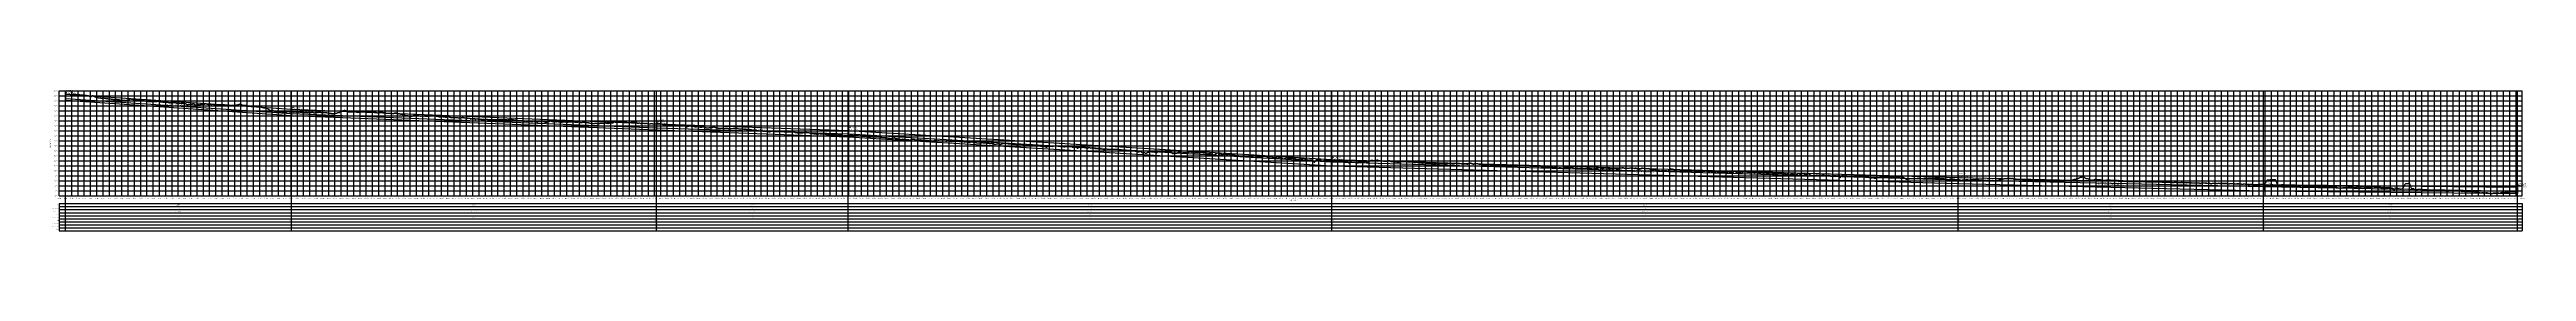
# Model space of a CAD drawing. Extents: x -64 to 9817, y -140 to 424.
import ezdxf
from ezdxf.enums import TextEntityAlignment as Align

# ---------------------------------------------------------------- set-up
doc = ezdxf.new("R2010")
doc.units = 0
for name, color, linetype in [('Annotation', 7, 'Continuous'), ('Annotation_Table', 254, 'Continuous'), ('Crown', 7, 'Continuous'), ('Grid', 254, 'Continuous'), ('Grid_Text', 7, 'Continuous'), ('Ground_Elevation', 3, 'Continuous'), ('Hydraulic_Grade', 5, 'Continuous'), ('Invert', 7, 'Continuous'), ('Structure', 7, 'Continuous')]:
    doc.layers.add(name, color=color, linetype=linetype)

msp = doc.modelspace()

# ---------------------------------------------------------------- linework, layer by layer
at = {"layer": 'Annotation', "color": 0}
for points in [[(0, 407.6), (-0.2, 408.6), (0.6, 408.4)], [(901.2, 346.5), (901, 347.5), (901.8, 347.3)], [(2357, 288.9), (2356.8, 289.9), (2357.6, 289.7)], [(3122.7, 265.5), (3122.5, 266.5), (3123.3, 266.3)], [(5051, 145.9), (5050.8, 146.9), (5051.6, 146.7)], [(7550, 74.1), (7549.8, 75.1), (7550.6, 74.9)], [(8768.4, 45.1), (8768.2, 46), (8769, 45.9)], [(9780.6, 34.9), (9780.4, 35.9), (9781.2, 35.7)]]:
    msp.add_lwpolyline(points, close=True, dxfattribs=at)
for points in [[(2.4, 415.2), (1.7, 415.2), (0, 407.6)], [(903.6, 354.2), (902.9, 354.2), (901.2, 346.5)], [(2359.5, 296.5), (2358.7, 296.5), (2357, 288.9)], [(3125.2, 273.2), (3124.4, 273.2), (3122.7, 265.5)], [(5053.5, 153.5), (5052.7, 153.5), (5051, 145.9)], [(7552.5, 81.7), (7551.7, 81.7), (7550, 74.1)], [(8770.8, 52.7), (8770.1, 52.7), (8768.4, 45.1)], [(9783, 42.5), (9782.3, 42.5), (9780.6, 34.9)]]:
    msp.add_lwpolyline(points, dxfattribs=at)
at = {"layer": 'Annotation_Table', "color": 254}
for points in [[(0, -140.2), (0, 420)], [(901.2, -140.2), (901.2, 420)], [(2357, -140.2), (2357, 420)], [(3122.7, -140.2), (3122.7, 420)], [(5051, -140.2), (5051, 420)], [(7550, -140.2), (7550, 420)], [(8768.4, -140.2), (8768.4, 420)], [(9780.6, -140.2), (9780.6, 420)], [(-25, -30.5), (9800, -30.5)], [(-25, -30.5), (-25, -140.2)], [(-25, -42.7), (9800, -42.7)], [(-25, -54.9), (9800, -54.9)], [(-25, -67.1), (9800, -67.1)], [(-25, -79.2), (9800, -79.2)], [(-25, -91.4), (9800, -91.4)], [(9800, -30.5), (9800, -140.2)], [(-25, -103.6), (9800, -103.6)], [(-25, -115.8), (9800, -115.8)], [(-25, -128), (9800, -128)], [(-25, -140.2), (9800, -140.2)]]:
    msp.add_lwpolyline(points, dxfattribs=at)
at = {"layer": 'Crown', "color": 0}
for points in [[(0, 407.6), (0, 407.6)], [(0, 407.6), (901.2, 346.5)], [(901.2, 346.5), (901.2, 346.5)], [(901.2, 346.5), (2357, 288.9)], [(2357, 288.9), (2357, 288.9)], [(2357, 288.9), (3122.7, 261.3)], [(3122.7, 261.3), (3122.7, 261.3)], [(3122.7, 261.3), (5051, 145.9)], [(5051, 145.9), (5051, 145.9)], [(5051, 145.9), (7550, 74.1)], [(7550, 74.1), (7550, 74.1)], [(7550, 74.1), (8768.4, 45.1)], [(8768.4, 45.1), (8768.4, 45.1)], [(8768.4, 45.1), (9780.6, 34.9)], [(9780.6, 34.9), (9780.6, 34.9)]]:
    msp.add_lwpolyline(points, dxfattribs=at)
at = {"layer": 'Grid', "color": 254}
for points in [[(-25, 420), (9800, 420)], [(-25, 0), (-25, 420)], [(-25, 400), (9800, 400)], [(0, 0), (0, 420)], [(25, 0), (25, 420)], [(50, 0), (50, 420)], [(75, 0), (75, 420)], [(100, 0), (100, 420)], [(125, 0), (125, 420)], [(150, 0), (150, 420)], [(175, 0), (175, 420)], [(200, 0), (200, 420)], [(225, 0), (225, 420)], [(250, 0), (250, 420)], [(275, 0), (275, 420)], [(300, 0), (300, 420)], [(325, 0), (325, 420)], [(350, 0), (350, 420)], [(375, 0), (375, 420)], [(400, 0), (400, 420)], [(425, 0), (425, 420)], [(450, 0), (450, 420)], [(475, 0), (475, 420)], [(500, 0), (500, 420)], [(525, 0), (525, 420)], [(550, 0), (550, 420)], [(575, 0), (575, 420)], [(600, 0), (600, 420)], [(625, 0), (625, 420)], [(650, 0), (650, 420)], [(675, 0), (675, 420)], [(700, 0), (700, 420)], [(725, 0), (725, 420)], [(750, 0), (750, 420)], [(775, 0), (775, 420)], [(800, 0), (800, 420)], [(825, 0), (825, 420)], [(850, 0), (850, 420)], [(875, 0), (875, 420)], [(900, 0), (900, 420)], [(925, 0), (925, 420)], [(950, 0), (950, 420)], [(975, 0), (975, 420)], [(1000, 0), (1000, 420)], [(1025, 0), (1025, 420)], [(1050, 0), (1050, 420)], [(1075, 0), (1075, 420)], [(1100, 0), (1100, 420)], [(1125, 0), (1125, 420)], [(1150, 0), (1150, 420)], [(1175, 0), (1175, 420)], [(1200, 0), (1200, 420)], [(1225, 0), (1225, 420)], [(1250, 0), (1250, 420)], [(1275, 0), (1275, 420)], [(1300, 0), (1300, 420)], [(1325, 0), (1325, 420)], [(1350, 0), (1350, 420)], [(1375, 0), (1375, 420)], [(1400, 0), (1400, 420)], [(1425, 0), (1425, 420)], [(1450, 0), (1450, 420)], [(1475, 0), (1475, 420)], [(1500, 0), (1500, 420)], [(1525, 0), (1525, 420)], [(1550, 0), (1550, 420)], [(1575, 0), (1575, 420)], [(1600, 0), (1600, 420)], [(1625, 0), (1625, 420)], [(1650, 0), (1650, 420)], [(1675, 0), (1675, 420)], [(1700, 0), (1700, 420)], [(1725, 0), (1725, 420)], [(1750, 0), (1750, 420)], [(1775, 0), (1775, 420)], [(1800, 0), (1800, 420)], [(1825, 0), (1825, 420)], [(1850, 0), (1850, 420)], [(1875, 0), (1875, 420)], [(1900, 0), (1900, 420)], [(1925, 0), (1925, 420)], [(1950, 0), (1950, 420)], [(1975, 0), (1975, 420)], [(2000, 0), (2000, 420)], [(2025, 0), (2025, 420)], [(2050, 0), (2050, 420)], [(2075, 0), (2075, 420)], [(2100, 0), (2100, 420)], [(2125, 0), (2125, 420)], [(2150, 0), (2150, 420)], [(2175, 0), (2175, 420)], [(2200, 0), (2200, 420)], [(2225, 0), (2225, 420)], [(2250, 0), (2250, 420)], [(2275, 0), (2275, 420)], [(2300, 0), (2300, 420)], [(2325, 0), (2325, 420)], [(2350, 0), (2350, 420)], [(2375, 0), (2375, 420)], [(2400, 0), (2400, 420)], [(2425, 0), (2425, 420)], [(2450, 0), (2450, 420)], [(2475, 0), (2475, 420)], [(2500, 0), (2500, 420)], [(2525, 0), (2525, 420)], [(2550, 0), (2550, 420)], [(2575, 0), (2575, 420)], [(2600, 0), (2600, 420)], [(2625, 0), (2625, 420)], [(2650, 0), (2650, 420)], [(2675, 0), (2675, 420)], [(2700, 0), (2700, 420)], [(2725, 0), (2725, 420)], [(2750, 0), (2750, 420)], [(2775, 0), (2775, 420)], [(2800, 0), (2800, 420)], [(2825, 0), (2825, 420)], [(2850, 0), (2850, 420)], [(2875, 0), (2875, 420)], [(2900, 0), (2900, 420)], [(2925, 0), (2925, 420)], [(2950, 0), (2950, 420)], [(2975, 0), (2975, 420)], [(3000, 0), (3000, 420)], [(3025, 0), (3025, 420)], [(3050, 0), (3050, 420)], [(3075, 0), (3075, 420)], [(3100, 0), (3100, 420)], [(3125, 0), (3125, 420)], [(3150, 0), (3150, 420)], [(3175, 0), (3175, 420)], [(3200, 0), (3200, 420)], [(3225, 0), (3225, 420)], [(3250, 0), (3250, 420)], [(3275, 0), (3275, 420)], [(3300, 0), (3300, 420)], [(3325, 0), (3325, 420)], [(3350, 0), (3350, 420)], [(3375, 0), (3375, 420)], [(3400, 0), (3400, 420)], [(3425, 0), (3425, 420)], [(3450, 0), (3450, 420)], [(3475, 0), (3475, 420)], [(3500, 0), (3500, 420)], [(3525, 0), (3525, 420)], [(3550, 0), (3550, 420)], [(3575, 0), (3575, 420)], [(3600, 0), (3600, 420)], [(3625, 0), (3625, 420)], [(3650, 0), (3650, 420)], [(3675, 0), (3675, 420)], [(3700, 0), (3700, 420)], [(3725, 0), (3725, 420)], [(3750, 0), (3750, 420)], [(3775, 0), (3775, 420)], [(3800, 0), (3800, 420)], [(3825, 0), (3825, 420)], [(3850, 0), (3850, 420)], [(3875, 0), (3875, 420)], [(3900, 0), (3900, 420)], [(3925, 0), (3925, 420)], [(3950, 0), (3950, 420)], [(3975, 0), (3975, 420)], [(4000, 0), (4000, 420)], [(4025, 0), (4025, 420)], [(4050, 0), (4050, 420)], [(4075, 0), (4075, 420)], [(4100, 0), (4100, 420)], [(4125, 0), (4125, 420)], [(4150, 0), (4150, 420)], [(4175, 0), (4175, 420)], [(4200, 0), (4200, 420)], [(4225, 0), (4225, 420)], [(4250, 0), (4250, 420)], [(4275, 0), (4275, 420)], [(4300, 0), (4300, 420)], [(4325, 0), (4325, 420)], [(4350, 0), (4350, 420)], [(4375, 0), (4375, 420)], [(4400, 0), (4400, 420)], [(4425, 0), (4425, 420)], [(4450, 0), (4450, 420)], [(4475, 0), (4475, 420)], [(4500, 0), (4500, 420)], [(4525, 0), (4525, 420)], [(4550, 0), (4550, 420)], [(4575, 0), (4575, 420)], [(4600, 0), (4600, 420)], [(4625, 0), (4625, 420)], [(4650, 0), (4650, 420)], [(4675, 0), (4675, 420)], [(4700, 0), (4700, 420)], [(4725, 0), (4725, 420)], [(4750, 0), (4750, 420)], [(4775, 0), (4775, 420)], [(4800, 0), (4800, 420)], [(4825, 0), (4825, 420)], [(4850, 0), (4850, 420)], [(4875, 0), (4875, 420)], [(4900, 0), (4900, 420)], [(4925, 0), (4925, 420)], [(4950, 0), (4950, 420)], [(4975, 0), (4975, 420)], [(5000, 0), (5000, 420)], [(5025, 0), (5025, 420)], [(5050, 0), (5050, 420)], [(5075, 0), (5075, 420)], [(5100, 0), (5100, 420)], [(5125, 0), (5125, 420)], [(5150, 0), (5150, 420)], [(5175, 0), (5175, 420)], [(5200, 0), (5200, 420)], [(5225, 0), (5225, 420)], [(5250, 0), (5250, 420)], [(5275, 0), (5275, 420)], [(5300, 0), (5300, 420)], [(5325, 0), (5325, 420)], [(5350, 0), (5350, 420)], [(5375, 0), (5375, 420)], [(5400, 0), (5400, 420)], [(5425, 0), (5425, 420)], [(5450, 0), (5450, 420)], [(5475, 0), (5475, 420)], [(5500, 0), (5500, 420)], [(5525, 0), (5525, 420)], [(5550, 0), (5550, 420)], [(5575, 0), (5575, 420)], [(5600, 0), (5600, 420)], [(5625, 0), (5625, 420)], [(5650, 0), (5650, 420)], [(5675, 0), (5675, 420)], [(5700, 0), (5700, 420)], [(5725, 0), (5725, 420)], [(5750, 0), (5750, 420)], [(5775, 0), (5775, 420)], [(5800, 0), (5800, 420)], [(5825, 0), (5825, 420)], [(5850, 0), (5850, 420)], [(5875, 0), (5875, 420)], [(5900, 0), (5900, 420)], [(5925, 0), (5925, 420)], [(5950, 0), (5950, 420)], [(5975, 0), (5975, 420)], [(6000, 0), (6000, 420)], [(6025, 0), (6025, 420)], [(6050, 0), (6050, 420)], [(6075, 0), (6075, 420)], [(6100, 0), (6100, 420)], [(6125, 0), (6125, 420)], [(6150, 0), (6150, 420)], [(6175, 0), (6175, 420)], [(6200, 0), (6200, 420)], [(6225, 0), (6225, 420)], [(6250, 0), (6250, 420)], [(6275, 0), (6275, 420)], [(6300, 0), (6300, 420)], [(6325, 0), (6325, 420)], [(6350, 0), (6350, 420)], [(6375, 0), (6375, 420)], [(6400, 0), (6400, 420)], [(6425, 0), (6425, 420)], [(6450, 0), (6450, 420)], [(6475, 0), (6475, 420)], [(6500, 0), (6500, 420)], [(6525, 0), (6525, 420)], [(6550, 0), (6550, 420)], [(6575, 0), (6575, 420)], [(6600, 0), (6600, 420)], [(6625, 0), (6625, 420)], [(6650, 0), (6650, 420)], [(6675, 0), (6675, 420)], [(6700, 0), (6700, 420)], [(6725, 0), (6725, 420)], [(6750, 0), (6750, 420)], [(6775, 0), (6775, 420)], [(6800, 0), (6800, 420)], [(6825, 0), (6825, 420)], [(6850, 0), (6850, 420)], [(6875, 0), (6875, 420)], [(6900, 0), (6900, 420)], [(6925, 0), (6925, 420)], [(6950, 0), (6950, 420)], [(6975, 0), (6975, 420)], [(7000, 0), (7000, 420)], [(7025, 0), (7025, 420)], [(7050, 0), (7050, 420)], [(7075, 0), (7075, 420)], [(7100, 0), (7100, 420)], [(7125, 0), (7125, 420)], [(7150, 0), (7150, 420)], [(7175, 0), (7175, 420)], [(7200, 0), (7200, 420)], [(7225, 0), (7225, 420)], [(7250, 0), (7250, 420)], [(7275, 0), (7275, 420)], [(7300, 0), (7300, 420)], [(7325, 0), (7325, 420)], [(7350, 0), (7350, 420)], [(7375, 0), (7375, 420)], [(7400, 0), (7400, 420)], [(7425, 0), (7425, 420)], [(7450, 0), (7450, 420)], [(7475, 0), (7475, 420)], [(7500, 0), (7500, 420)], [(7525, 0), (7525, 420)], [(7550, 0), (7550, 420)], [(7575, 0), (7575, 420)], [(7600, 0), (7600, 420)], [(7625, 0), (7625, 420)], [(7650, 0), (7650, 420)], [(7675, 0), (7675, 420)], [(7700, 0), (7700, 420)], [(7725, 0), (7725, 420)], [(7750, 0), (7750, 420)], [(7775, 0), (7775, 420)], [(7800, 0), (7800, 420)], [(7825, 0), (7825, 420)], [(7850, 0), (7850, 420)], [(7875, 0), (7875, 420)], [(7900, 0), (7900, 420)], [(7925, 0), (7925, 420)], [(7950, 0), (7950, 420)], [(7975, 0), (7975, 420)], [(8000, 0), (8000, 420)], [(8025, 0), (8025, 420)], [(8050, 0), (8050, 420)], [(8075, 0), (8075, 420)], [(8100, 0), (8100, 420)], [(8125, 0), (8125, 420)], [(8150, 0), (8150, 420)], [(8175, 0), (8175, 420)], [(8200, 0), (8200, 420)], [(8225, 0), (8225, 420)], [(8250, 0), (8250, 420)], [(8275, 0), (8275, 420)], [(8300, 0), (8300, 420)], [(8325, 0), (8325, 420)], [(8350, 0), (8350, 420)], [(8375, 0), (8375, 420)], [(8400, 0), (8400, 420)], [(8425, 0), (8425, 420)], [(8450, 0), (8450, 420)], [(8475, 0), (8475, 420)], [(8500, 0), (8500, 420)], [(8525, 0), (8525, 420)], [(8550, 0), (8550, 420)], [(8575, 0), (8575, 420)], [(8600, 0), (8600, 420)], [(8625, 0), (8625, 420)], [(8650, 0), (8650, 420)], [(8675, 0), (8675, 420)], [(8700, 0), (8700, 420)], [(8725, 0), (8725, 420)], [(8750, 0), (8750, 420)], [(8775, 0), (8775, 420)], [(8800, 0), (8800, 420)], [(8825, 0), (8825, 420)], [(8850, 0), (8850, 420)], [(8875, 0), (8875, 420)], [(8900, 0), (8900, 420)], [(8925, 0), (8925, 420)], [(8950, 0), (8950, 420)], [(8975, 0), (8975, 420)], [(9000, 0), (9000, 420)], [(9025, 0), (9025, 420)], [(9050, 0), (9050, 420)], [(9075, 0), (9075, 420)], [(9100, 0), (9100, 420)], [(9125, 0), (9125, 420)], [(9150, 0), (9150, 420)], [(9175, 0), (9175, 420)], [(9200, 0), (9200, 420)], [(9225, 0), (9225, 420)], [(9250, 0), (9250, 420)], [(9275, 0), (9275, 420)], [(9300, 0), (9300, 420)], [(9325, 0), (9325, 420)], [(9350, 0), (9350, 420)], [(9375, 0), (9375, 420)], [(9400, 0), (9400, 420)], [(9425, 0), (9425, 420)], [(9450, 0), (9450, 420)], [(9475, 0), (9475, 420)], [(9500, 0), (9500, 420)], [(9525, 0), (9525, 420)], [(9550, 0), (9550, 420)], [(9575, 0), (9575, 420)], [(9600, 0), (9600, 420)], [(9625, 0), (9625, 420)], [(9650, 0), (9650, 420)], [(9675, 0), (9675, 420)], [(9700, 0), (9700, 420)], [(9725, 0), (9725, 420)], [(9750, 0), (9750, 420)], [(9775, 0), (9775, 420)], [(9800, 0), (9800, 420)], [(-25, 380), (9800, 380)], [(-25, 360), (9800, 360)], [(-25, 340), (9800, 340)], [(-25, 320), (9800, 320)], [(-25, 300), (9800, 300)], [(-25, 280), (9800, 280)], [(-25, 260), (9800, 260)], [(-25, 240), (9800, 240)], [(-25, 220), (9800, 220)], [(-25, 200), (9800, 200)], [(-25, 180), (9800, 180)], [(-25, 160), (9800, 160)], [(-25, 140), (9800, 140)], [(-25, 120), (9800, 120)], [(-25, 100), (9800, 100)], [(-25, 80), (9800, 80)], [(-25, 60), (9800, 60)], [(-25, 40), (9800, 40)], [(-25, 20), (9800, 20)], [(-25, 0), (9800, 0)]]:
    msp.add_lwpolyline(points, dxfattribs=at)
at = {"layer": 'Ground_Elevation', "color": 3}
msp.add_lwpolyline([(0, 407.6), (1, 407.4), (2, 407.3), (3, 407.2), (4, 407.1), (5, 407.1), (6, 407.1), (7, 407.1), (8, 407.3), (9, 407.4), (10, 407.6), (11, 407.8), (12, 407.8), (13, 407.7), (14, 407.5), (15, 407.1), (16, 406.8), (17, 406.6), (18, 406.4), (19, 406.3), (20, 406.3), (21, 406.2), (22, 406.2), (23, 406.2), (24, 406.2), (25, 406.2), (26, 406.3), (27, 406.5), (28, 406.6), (29, 406.8), (30, 407), (31, 407.2), (32, 407.3), (33, 407.2), (34, 407.1), (35, 406.9), (36, 406.8), (37, 406.7), (38, 406.6), (39, 406.6), (40, 406.5), (41, 406.5), (42, 406.3), (43, 406), (44, 405.7), (45, 405.4), (46, 405.2), (47, 405.2), (48, 405.2), (49, 405.4), (50, 405.6), (51, 405.8), (52, 405.9), (53, 405.9), (54, 405.8), (55, 405.5), (56, 405.2), (57, 405), (58, 404.8), (59, 404.5), (60, 404.3), (61, 404.2), (62, 404.1), (63, 404), (64, 403.8), (65, 403.6), (66, 403.5), (67, 403.5), (68, 403.6), (69, 403.8), (70, 404), (71, 404.2), (72, 404.4), (73, 404.4), (74, 404.3), (75, 404.1), (76, 403.7), (77, 403.5), (78, 403.3), (79, 403.1), (80, 403), (81, 402.8), (82, 402.6), (83, 402.5), (84, 402.4), (85, 402.4), (86, 402.3), (87, 402.2), (88, 402), (89, 401.8), (90, 401.6), (91, 401.2), (92, 400.9), (93, 400.5), (94, 400.1), (95, 399.6), (96, 399.1), (97, 398.7), (98, 398.3), (99, 397.9), (100, 397.5), (101, 397.3), (102, 397.3), (103, 397.7), (104, 398.4), (105, 399.4), (106, 400.3), (107, 401), (108, 401.4), (109, 401.3), (110, 400.7), (111, 399.9), (112, 399.1), (113, 398.5), (114, 398.1), (115, 397.8), (116, 397.6), (117, 397.3), (118, 396.9), (119, 396.3), (120, 395.8), (121, 395.2), (122, 394.7), (123, 394.4), (124, 394.1), (125, 394), (126, 393.8), (127, 393.7), (128, 393.5), (129, 393.2), (130, 393), (131, 392.8), (132, 392.6), (133, 392.5), (134, 392.5), (135, 392.5), (136, 392.4), (137, 392.3), (138, 392.1), (139, 391.9), (140, 391.8), (141, 391.7), (142, 391.6), (143, 391.6), (144, 391.6), (145, 391.5), (146, 391.5), (147, 391.6), (148, 391.7), (149, 391.9), (150, 391.9), (151, 391.9), (152, 391.9), (153, 391.8), (154, 391.6), (155, 391.4), (156, 391.2), (157, 390.9), (158, 390.7), (159, 390.5), (160, 390.2), (161, 390), (162, 389.8), (163, 389.7), (164, 389.6), (165, 389.5), (166, 389.4), (167, 389.4), (168, 389.2), (169, 389.1), (170, 388.8), (171, 388.6), (172, 388.5), (173, 388.3), (174, 388.2), (175, 388.2), (176, 388.4), (177, 388.5), (178, 388.6), (179, 388.5), (180, 388.3), (181, 388), (182, 387.6), (183, 387.2), (184, 386.9), (185, 386.7), (186, 386.6), (187, 386.6), (188, 386.7), (189, 386.6), (190, 386.5), (191, 386.4), (192, 386.3), (193, 386.2), (194, 386.1), (195, 386.2), (196, 386.3), (197, 386.5), (198, 386.6), (199, 386.7), (200, 386.7), (201, 386.7), (202, 386.5), (203, 386.3), (204, 385.9), (205, 385.6), (206, 385.4), (207, 385.3), (208, 385.3), (209, 385.4), (210, 385.6), (211, 385.8), (212, 385.8), (213, 385.7), (214, 385.3), (215, 384.9), (216, 384.4), (217, 384.1), (218, 383.8), (219, 383.7), (220, 383.6), (221, 383.5), (222, 383.5), (223, 383.5), (224, 383.4), (225, 383.4), (226, 383.3), (227, 383.2), (228, 383.2), (229, 383.2), (230, 383.1), (231, 383.2), (232, 383.2), (233, 383.2), (234, 383.1), (235, 383), (236, 382.9), (237, 382.8), (238, 382.6), (239, 382.4), (240, 382.2), (241, 382.2), (242, 382.4), (243, 382.6), (244, 382.8), (245, 383), (246, 382.9), (247, 382.7), (248, 382.4), (249, 382.2), (250, 382.3), (251, 382.6), (252, 383.3), (253, 384.3), (254, 385.3), (255, 386.4), (256, 387.2), (257, 387.7), (258, 388.1), (259, 388.3), (260, 388.4), (261, 388.3), (262, 388), (263, 387.7), (264, 387.4), (265, 387.2), (266, 387), (267, 386.8), (268, 386.6), (269, 386.5), (270, 386.3), (271, 386.1), (272, 385.9), (273, 385.7), (274, 385.6), (275, 385.5), (276, 385.4), (277, 385.3), (278, 385.1), (279, 384.9), (280, 384.7), (281, 384.7), (282, 384.7), (283, 384.7), (284, 384.7), (285, 384.5), (286, 384.4), (287, 384.1), (288, 384), (289, 384), (290, 384.1), (291, 384.3), (292, 384.6), (293, 384.7), (294, 384.8), (295, 384.7), (296, 384.5), (297, 384.2), (298, 384), (299, 383.8), (300, 383.6), (301, 383.3), (302, 383.1), (303, 382.8), (304, 382.6), (305, 382.5), (306, 382.4), (307, 382.5), (308, 382.6), (309, 382.6), (310, 382.5), (311, 382.3), (312, 382.1), (313, 381.8), (314, 381.5), (315, 381.1), (316, 380.7), (317, 380.3), (318, 380), (319, 379.8), (320, 379.7), (321, 379.7), (322, 379.7), (323, 379.6), (324, 379.6), (325, 379.5), (326, 379.2), (327, 378.8), (328, 378.4), (329, 378.1), (330, 377.9), (331, 377.9), (332, 377.9), (333, 378), (334, 378.1), (335, 378.1), (336, 378.1), (337, 378), (338, 377.9), (339, 377.7), (340, 377.6), (341, 377.6), (342, 377.5), (343, 377.5), (344, 377.5), (345, 377.6), (346, 377.8), (347, 378), (348, 378.1), (349, 378.2), (350, 378.3), (351, 378.2), (352, 378.2), (353, 378.3), (354, 378.3), (355, 378.3), (356, 378.2), (357, 378), (358, 377.9), (359, 377.8), (360, 377.7), (361, 377.6), (362, 377.5), (363, 377.5), (364, 377.6), (365, 377.8), (366, 378.2), (367, 378.6), (368, 379), (369, 379.3), (370, 379.4), (371, 379.1), (372, 378.6), (373, 378), (374, 377.5), (375, 377.1), (376, 376.9), (377, 376.9), (378, 376.8), (379, 376.8), (380, 376.8), (381, 376.9), (382, 376.8), (383, 376.8), (384, 376.6), (385, 376.5), (386, 376.2), (387, 376), (388, 375.7), (389, 375.5), (390, 375.3), (391, 375.2), (392, 375.2), (393, 375.1), (394, 374.9), (395, 374.7), (396, 374.5), (397, 374.4), (398, 374.3), (399, 374.2), (400, 374.3), (401, 374.4), (402, 374.6), (403, 374.7), (404, 374.7), (405, 374.6), (406, 374.6), (407, 374.6), (408, 374.6), (409, 374.6), (410, 374.5), (411, 374.3), (412, 374.1), (413, 373.9), (414, 373.8), (415, 373.7), (416, 373.7), (417, 373.7), (418, 373.6), (419, 373.5), (420, 373.4), (421, 373.1), (422, 372.9), (423, 372.7), (424, 372.7), (425, 372.8), (426, 372.9), (427, 373.1), (428, 373.3), (429, 373.5), (430, 373.7), (431, 373.8), (432, 373.9), (433, 374), (434, 374.3), (435, 374.6), (436, 374.9), (437, 375.1), (438, 374.6), (439, 373.9), (440, 373.2), (441, 372.6), (442, 372), (443, 371.6), (444, 371.3), (445, 371.2), (446, 371.2), (447, 371.2), (448, 371.4), (449, 371.7), (450, 372), (451, 372.1), (452, 372.2), (453, 372), (454, 371.5), (455, 371.1), (456, 370.8), (457, 370.7), (458, 370.8), (459, 370.9), (460, 371.1), (461, 371.2), (462, 371.4), (463, 371.5), (464, 371.6), (465, 371.6), (466, 371.6), (467, 371.5), (468, 371.4), (469, 371.1), (470, 370.9), (471, 370.7), (472, 370.6), (473, 370.5), (474, 370.3), (475, 370.2), (476, 370.1), (477, 370.1), (478, 369.9), (479, 369.5), (480, 369), (481, 368.3), (482, 367.6), (483, 366.8), (484, 366.2), (485, 365.8), (486, 365.6), (487, 365.6), (488, 365.7), (489, 366), (490, 366.3), (491, 366.6), (492, 366.9), (493, 367.1), (494, 367.2), (495, 367.2), (496, 367.1), (497, 366.9), (498, 366.8), (499, 366.7), (500, 366.7), (501, 366.7), (502, 366.7), (503, 366.7), (504, 366.8), (505, 366.9), (506, 367.2), (507, 367.7), (508, 368.2), (509, 368.5), (510, 368.6), (511, 368.4), (512, 368), (513, 367.3), (514, 366.6), (515, 365.7), (516, 365), (517, 364.6), (518, 364.5), (519, 364.5), (520, 364.6), (521, 364.6), (522, 364.6), (523, 364.6), (524, 364.7), (525, 364.9), (526, 365.2), (527, 365.5), (528, 365.8), (529, 365.9), (530, 365.7), (531, 365.3), (532, 365.1), (533, 365), (534, 365.1), (535, 365.4), (536, 365.8), (537, 366.1), (538, 366.4), (539, 366.7), (540, 367), (541, 367.3), (542, 367.4), (543, 367.4), (544, 367.3), (545, 367.1), (546, 366.9), (547, 366.7), (548, 366.4), (549, 366.2), (550, 366.1), (551, 366.3), (552, 366.6), (553, 367), (554, 367.5), (555, 368), (556, 368.5), (557, 368.9), (558, 369.2), (559, 369.2), (560, 369), (561, 368.7), (562, 368.4), (563, 368.1), (564, 367.8), (565, 367.5), (566, 367.1), (567, 366.8), (568, 366.6), (569, 366.4), (570, 366.4), (571, 366.5), (572, 366.7), (573, 366.9), (574, 367.1), (575, 367.2), (576, 367.2), (577, 367), (578, 366.7), (579, 366.6), (580, 366.4), (581, 366.4), (582, 366.3), (583, 366.3), (584, 366.4), (585, 366.5), (586, 366.6), (587, 366.7), (588, 366.7), (589, 366.6), (590, 366.6), (591, 366.4), (592, 366.2), (593, 366), (594, 365.8), (595, 365.6), (596, 365.4), (597, 365.3), (598, 365.3), (599, 365.3), (600, 365.4), (601, 365.5), (602, 365.5), (603, 365.6), (604, 365.6), (605, 365.5), (606, 365.4), (607, 365.3), (608, 365.1), (609, 364.9), (610, 364.7), (611, 364.7), (612, 364.8), (613, 364.9), (614, 365.1), (615, 365.3), (616, 365.4), (617, 365.5), (618, 365.5), (619, 365.4), (620, 365.3), (621, 365.3), (622, 365.4), (623, 365.5), (624, 365.5), (625, 365.6), (626, 365.6), (627, 365.6), (628, 365.6), (629, 365.6), (630, 365.5), (631, 365.4), (632, 365.3), (633, 365.2), (634, 365.1), (635, 365.1), (636, 365), (637, 364.9), (638, 364.8), (639, 364.5), (640, 364.3), (641, 364.1), (642, 363.9), (643, 363.8), (644, 363.8), (645, 363.8), (646, 363.9), (647, 363.9), (648, 363.9), (649, 363.9), (650, 363.9), (651, 363.8), (652, 363.8), (653, 363.7), (654, 363.5), (655, 363.4), (656, 363.1), (657, 362.8), (658, 362.4), (659, 362.2), (660, 362), (661, 361.9), (662, 361.9), (663, 362.1), (664, 362.3), (665, 362.6), (666, 362.8), (667, 362.9), (668, 363), (669, 363.1), (670, 363.1), (671, 363), (672, 362.9), (673, 362.6), (674, 362.4), (675, 362.3), (676, 362.3), (677, 362.5), (678, 362.8), (679, 363.2), (680, 363.7), (681, 364.1), (682, 364.4), (683, 364.7), (684, 364.8), (685, 364.9), (686, 365), (687, 365.1), (688, 365.3), (689, 365.5), (690, 365.9), (691, 366.4), (692, 366.9), (693, 367.4), (694, 367.6), (695, 367.8), (696, 367.7), (697, 367.6), (698, 367.3), (699, 367), (700, 366.7), (701, 366.4), (702, 366), (703, 365.5), (704, 364.9), (705, 364.2), (706, 363.7), (707, 363.3), (708, 363.1), (709, 363), (710, 363), (711, 363.1), (712, 363.1), (713, 363), (714, 362.9), (715, 362.7), (716, 362.6), (717, 362.6), (718, 362.7), (719, 362.8), (720, 362.8), (721, 362.6), (722, 362.2), (723, 361.8), (724, 361.4), (725, 360.9), (726, 360.4), (727, 359.9), (728, 359.5), (729, 359.2), (730, 358.9), (731, 358.8), (732, 358.8), (733, 358.8), (734, 358.9), (735, 358.9), (736, 358.8), (737, 358.8), (738, 358.7), (739, 358.6), (740, 358.4), (741, 358.3), (742, 358.2), (743, 358.1), (744, 358), (745, 357.8), (746, 357.7), (747, 357.6), (748, 357.5), (749, 357.5), (750, 357.6), (751, 357.7), (752, 357.7), (753, 357.7), (754, 357.7), (755, 357.7), (756, 357.7), (757, 357.6), (758, 357.7), (759, 357.8), (760, 358), (761, 358), (762, 357.9), (763, 357.8), (764, 357.7), (765, 357.5), (766, 357.4), (767, 357.3), (768, 357.2), (769, 357.1), (770, 357.1), (771, 357), (772, 357), (773, 357), (774, 356.9), (775, 356.7), (776, 356.5), (777, 356.3), (778, 356.1), (779, 355.9), (780, 355.6), (781, 355.4), (782, 355.1), (783, 354.9), (784, 354.6), (785, 354.3), (786, 354), (787, 353.8), (788, 353.5), (789, 353.3), (790, 353.1), (791, 352.8), (792, 352.6), (793, 352.4), (794, 352.1), (795, 352), (796, 351.9), (797, 351.9), (798, 352), (799, 352), (800, 352), (801, 352), (802, 351.8), (803, 351.4), (804, 350.8), (805, 350.1), (806, 349.3), (807, 348.7), (808, 348.1), (809, 347.6), (810, 347), (811, 346.3), (812, 345.6), (813, 344.8), (814, 344), (815, 343.2), (816, 342.6), (817, 342.1), (818, 342), (819, 342), (820, 342.2), (821, 342.5), (822, 342.8), (823, 343), (824, 343.2), (825, 343.2), (826, 343), (827, 342.6), (828, 342), (829, 341.3), (830, 340.6), (831, 340), (832, 339.5), (833, 339.2), (834, 339.1), (835, 339.1), (836, 339.1), (837, 339), (838, 338.8), (839, 338.6), (840, 338.4), (841, 338.1), (842, 337.8), (843, 337.5), (844, 337.4), (845, 337.2), (846, 337.1), (847, 337), (848, 336.9), (849, 336.9), (850, 336.9), (851, 337), (852, 337.1), (853, 337.3), (854, 337.4), (855, 337.5), (856, 337.5), (857, 337.4), (858, 337.4), (859, 337.4), (860, 337.4), (861, 337.3), (862, 337.2), (863, 337.2), (864, 337), (865, 336.9), (866, 336.8), (867, 336.7), (868, 336.6), (869, 336.6), (870, 336.6), (871, 336.6), (872, 336.5), (873, 336.4), (874, 336.3), (875, 336.3), (876, 336.3), (877, 336.3), (878, 336.4), (879, 336.4), (880, 336.4), (881, 336.5), (882, 336.7), (883, 336.9), (884, 337.1), (885, 337.2), (886, 337.4), (887, 337.5), (888, 337.6), (889, 337.6), (890, 337.5), (891, 337.3), (892, 337.1), (893, 336.9), (894, 336.8), (895, 336.8), (896, 336.8), (897, 336.9), (898, 337), (899, 337.1), (900, 337.2), (901, 337.3), (902, 337.5), (903, 337.5), (904, 337.5), (905, 337.3), (906, 336.9), (907, 336.5), (908, 336.1), (909, 335.7), (910, 335.6), (911, 335.6), (912, 335.8), (913, 336), (914, 336.3), (915, 336.6), (916, 336.7), (917, 336.8), (918, 336.7), (919, 336.5), (920, 336.3), (921, 335.9), (922, 335.6), (923, 335.3), (924, 335.1), (925, 335.1), (926, 335.2), (927, 335.3), (928, 335.5), (929, 335.7), (930, 335.9), (931, 336.1), (932, 336.1), (933, 336.1), (934, 335.9), (935, 335.6), (936, 335.2), (937, 334.9), (938, 334.7), (939, 334.7), (940, 334.8), (941, 334.9), (942, 334.9), (943, 334.9), (944, 334.8), (945, 334.6), (946, 334.4), (947, 334.1), (948, 334), (949, 333.9), (950, 333.8), (951, 333.9), (952, 334), (953, 334.1), (954, 334.1), (955, 334.2), (956, 334.3), (957, 334.4), (958, 334.5), (959, 334.5), (960, 334.5), (961, 334.4), (962, 334.4), (963, 334.2), (964, 334.1), (965, 334), (966, 334), (967, 334), (968, 334.2), (969, 334.4), (970, 334.6), (971, 334.8), (972, 334.8), (973, 334.7), (974, 334.5), (975, 334.3), (976, 334.1), (977, 334), (978, 333.9), (979, 333.9), (980, 334), (981, 334.2), (982, 334.5), (983, 334.8), (984, 335), (985, 334.9), (986, 334.6), (987, 334.2), (988, 333.9), (989, 333.5), (990, 333.2), (991, 333), (992, 332.9), (993, 332.9), (994, 333.1), (995, 333.2), (996, 333.5), (997, 333.8), (998, 334.2), (999, 334.5), (1000, 334.8), (1001, 335), (1002, 334.9), (1003, 334.8), (1004, 334.5), (1005, 334.3), (1006, 334.2), (1007, 334.2), (1008, 334.3), (1009, 334.5), (1010, 334.7), (1011, 335), (1012, 335.2), (1013, 335.3), (1014, 335.3), (1015, 335.2), (1016, 335), (1017, 334.8), (1018, 334.6), (1019, 334.4), (1020, 334.3), (1021, 334.2), (1022, 334.2), (1023, 334.2), (1024, 334.2), (1025, 334.3), (1026, 334.3), (1027, 334.3), (1028, 334.3), (1029, 334.2), (1030, 334.1), (1031, 334.1), (1032, 334), (1033, 334), (1034, 334), (1035, 334.1), (1036, 334.1), (1037, 334.2), (1038, 334.2), (1039, 334), (1040, 333.8), (1041, 333.5), (1042, 333.3), (1043, 333), (1044, 332.8), (1045, 332.6), (1046, 332.5), (1047, 332.2), (1048, 331.8), (1049, 331.5), (1050, 331.2), (1051, 331.1), (1052, 331), (1053, 331.1), (1054, 331.3), (1055, 331.5), (1056, 331.5), (1057, 331.3), (1058, 331), (1059, 330.7), (1060, 330.5), (1061, 330.2), (1062, 330.1), (1063, 330), (1064, 329.9), (1065, 329.9), (1066, 330), (1067, 330), (1068, 330.1), (1069, 330.1), (1070, 330.1), (1071, 330.1), (1072, 330.2), (1073, 330.3), (1074, 330.5), (1075, 330.6), (1076, 330.7), (1077, 330.8), (1078, 330.6), (1079, 330.6), (1080, 330.6), (1081, 330.8), (1082, 331.1), (1083, 331.5), (1084, 332.1), (1085, 332.8), (1086, 333.3), (1087, 333.7), (1088, 333.9), (1089, 333.8), (1090, 333.7), (1091, 333.6), (1092, 333.5), (1093, 333.8), (1094, 334.5), (1095, 335.5), (1096, 336.8), (1097, 337.9), (1098, 338.7), (1099, 339.2), (1100, 339.5), (1101, 339.6), (1102, 339.7), (1103, 339.8), (1104, 340), (1105, 340.5), (1106, 341), (1107, 341.4), (1108, 341.7), (1109, 342), (1110, 342.2), (1111, 342.4), (1112, 342.6), (1113, 342.6), (1114, 342.6), (1115, 342.5), (1116, 342.2), (1117, 341.9), (1118, 341.4), (1119, 340.9), (1120, 340.4), (1121, 339.9), (1122, 339.3), (1123, 338.6), (1124, 338), (1125, 337.5), (1126, 336.9), (1127, 336.5), (1128, 336.1), (1129, 335.9), (1130, 335.9), (1131, 336), (1132, 336.2), (1133, 336.3), (1134, 336.4), (1135, 336.3), (1136, 336.2), (1137, 336), (1138, 335.9), (1139, 336), (1140, 336.1), (1141, 336.1), (1142, 336.2), (1143, 336.3), (1144, 336.4), (1145, 336.4), (1146, 336.5), (1147, 336.6), (1148, 336.8), (1149, 336.9), (1150, 337), (1151, 337), (1152, 337.1), (1153, 337.1), (1154, 337.2), (1155, 337.2), (1156, 337.2), (1157, 336.9), (1158, 336.6), (1159, 336.3), (1160, 336), (1161, 335.7), (1162, 335.5), (1163, 335.4), (1164, 335.2), (1165, 335.1), (1166, 335), (1167, 335), (1168, 335.1), (1169, 335.3), (1170, 335.5), (1171, 335.6), (1172, 335.6), (1173, 335.6), (1174, 335.7), (1175, 335.8), (1176, 335.9), (1177, 335.9), (1178, 336), (1179, 336.1), (1180, 336.1), (1181, 336.2), (1182, 336.2), (1183, 336.2), (1184, 336.2), (1185, 336.2), (1186, 336.2), (1187, 336.2), (1188, 336.1), (1189, 336.1), (1190, 336.1), (1191, 336.1), (1192, 336), (1193, 336), (1194, 335.9), (1195, 335.9), (1196, 335.8), (1197, 335.7), (1198, 335.6), (1199, 335.6), (1200, 335.5), (1201, 335.4), (1202, 335.3), (1203, 335.3), (1204, 335.2), (1205, 335.2), (1206, 335.2), (1207, 335.3), (1208, 335.3), (1209, 335.4), (1210, 335.5), (1211, 335.6), (1212, 335.7), (1213, 335.8), (1214, 335.9), (1215, 336.1), (1216, 336.2), (1217, 336.4), (1218, 336.5), (1219, 336.6), (1220, 336.8), (1221, 336.9), (1222, 337.1), (1223, 337.2), (1224, 337.3), (1225, 337.2), (1226, 337.2), (1227, 337.1), (1228, 337), (1229, 337), (1230, 336.9), (1231, 336.8), (1232, 336.7), (1233, 336.7), (1234, 336.5), (1235, 336.3), (1236, 336), (1237, 335.6), (1238, 335), (1239, 334.4), (1240, 333.8), (1241, 333.3), (1242, 332.8), (1243, 332.6), (1244, 332.5), (1245, 332.7), (1246, 332.9), (1247, 333.2), (1248, 333.6), (1249, 334), (1250, 334.3), (1251, 334.4), (1252, 334.5), (1253, 334.6), (1254, 334.8), (1255, 334.8), (1256, 334.9), (1257, 335), (1258, 335), (1259, 335.1), (1260, 335), (1261, 335), (1262, 334.9), (1263, 334.9), (1264, 334.9), (1265, 334.6), (1266, 334.3), (1267, 334), (1268, 333.8), (1269, 333.5), (1270, 333.3), (1271, 333.1), (1272, 332.9), (1273, 332.7), (1274, 332.5), (1275, 332.3), (1276, 332.1), (1277, 331.8), (1278, 331.5), (1279, 331.3), (1280, 331.1), (1281, 330.9), (1282, 330.8), (1283, 330.6), (1284, 330.6), (1285, 330.6), (1286, 330.6), (1287, 330.6), (1288, 330.5), (1289, 330.5), (1290, 330.6), (1291, 330.7), (1292, 330.8), (1293, 331), (1294, 331.2), (1295, 331.3), (1296, 331.4), (1297, 331.4), (1298, 331.4), (1299, 331.3), (1300, 331.1), (1301, 330.8), (1302, 330.6), (1303, 330.3), (1304, 330.2), (1305, 330.1), (1306, 330), (1307, 329.9), (1308, 329.9), (1309, 330), (1310, 330.2), (1311, 330.7), (1312, 331.2), (1313, 331.7), (1314, 332.1), (1315, 332.5), (1316, 332.7), (1317, 332.8), (1318, 332.8), (1319, 332.6), (1320, 332.4), (1321, 331.9), (1322, 331.2), (1323, 330.4), (1324, 329.7), (1325, 329.2), (1326, 329), (1327, 329.1), (1328, 329.2), (1329, 329.3), (1330, 329.3), (1331, 329.2), (1332, 329), (1333, 328.6), (1334, 328.2), (1335, 327.8), (1336, 327.6), (1337, 327.4), (1338, 327.3), (1339, 327.3), (1340, 327.2), (1341, 327.1), (1342, 326.9), (1343, 326.6), (1344, 326.3), (1345, 326), (1346, 325.6), (1347, 325.3), (1348, 325.1), (1349, 324.9), (1350, 324.8), (1351, 324.6), (1352, 324.3), (1353, 324), (1354, 323.7), (1355, 323.3), (1356, 323), (1357, 322.8), (1358, 322.5), (1359, 322.4), (1360, 322.3), (1361, 322.2), (1362, 322), (1363, 321.9), (1364, 321.6), (1365, 321.3), (1366, 320.9), (1367, 320.6), (1368, 320), (1369, 319.4), (1370, 318.7), (1371, 318), (1372, 317.4), (1373, 316.8), (1374, 316.3), (1375, 316.2), (1376, 316.4), (1377, 316.9), (1378, 317.5), (1379, 318.1), (1380, 318.7), (1381, 319.1), (1382, 319.3), (1383, 319.6), (1384, 319.9), (1385, 320.4), (1386, 321), (1387, 321.7), (1388, 322.4), (1389, 322.9), (1390, 323.2), (1391, 323.4), (1392, 323.5), (1393, 323.5), (1394, 323.5), (1395, 323.5), (1396, 323.7), (1397, 323.8), (1398, 323.8), (1399, 323.7), (1400, 323.5), (1401, 323.4), (1402, 323.1), (1403, 322.8), (1404, 322.5), (1405, 322.3), (1406, 322), (1407, 321.6), (1408, 321.3), (1409, 321), (1410, 320.8), (1411, 320.5), (1412, 320.2), (1413, 320), (1414, 319.9), (1415, 319.8), (1416, 319.7), (1417, 319.7), (1418, 319.7), (1419, 319.7), (1420, 319.8), (1421, 319.9), (1422, 320), (1423, 320), (1424, 320.1), (1425, 320.1), (1426, 320.3), (1427, 320.4), (1428, 320.5), (1429, 320.6), (1430, 320.6), (1431, 320.5), (1432, 320.3), (1433, 320.1), (1434, 319.7), (1435, 319.4), (1436, 319.3), (1437, 319.4), (1438, 319.6), (1439, 319.6), (1440, 319.5), (1441, 319.4), (1442, 319.2), (1443, 319.1), (1444, 319.1), (1445, 319), (1446, 319), (1447, 319), (1448, 319.1), (1449, 319.2), (1450, 319.4), (1451, 319.7), (1452, 320), (1453, 320.4), (1454, 320.8), (1455, 321.2), (1456, 321.5), (1457, 321.7), (1458, 321.8), (1459, 321.7), (1460, 321.4), (1461, 321.3), (1462, 321.3), (1463, 321.4), (1464, 321.6), (1465, 321.8), (1466, 321.8), (1467, 321.7), (1468, 321.5), (1469, 321.3), (1470, 321), (1471, 320.8), (1472, 320.6), (1473, 320.5), (1474, 320.3), (1475, 320.2), (1476, 320), (1477, 319.9), (1478, 319.7), (1479, 319.5), (1480, 319.3), (1481, 319.2), (1482, 319), (1483, 318.8), (1484, 318.6), (1485, 318.3), (1486, 318.1), (1487, 317.8), (1488, 317.6), (1489, 317.3), (1490, 317), (1491, 316.8), (1492, 316.5), (1493, 316.4), (1494, 316.2), (1495, 316.1), (1496, 315.9), (1497, 315.9), (1498, 316), (1499, 316.2), (1500, 316.4), (1501, 316.7), (1502, 317), (1503, 317.2), (1504, 317.2), (1505, 317.2), (1506, 317.1), (1507, 317), (1508, 316.8), (1509, 316.6), (1510, 316.4), (1511, 316.2), (1512, 316.1), (1513, 315.9), (1514, 315.8), (1515, 315.7), (1516, 315.6), (1517, 315.5), (1518, 315.5), (1519, 315.6), (1520, 315.7), (1521, 315.8), (1522, 316), (1523, 316.2), (1524, 316.5), (1525, 316.8), (1526, 317.1), (1527, 317.3), (1528, 317.3), (1529, 316.9), (1530, 316.5), (1531, 316.1), (1532, 315.7), (1533, 315.3), (1534, 315), (1535, 314.6), (1536, 314.3), (1537, 314.1), (1538, 313.9), (1539, 313.7), (1540, 313.6), (1541, 313.6), (1542, 313.6), (1543, 313.6), (1544, 313.7), (1545, 313.8), (1546, 313.8), (1547, 313.9), (1548, 314), (1549, 314.1), (1550, 314.2), (1551, 314.2), (1552, 314.3), (1553, 314.3), (1554, 314.3), (1555, 314.3), (1556, 314.3), (1557, 314.3), (1558, 314.3), (1559, 314), (1560, 313.8), (1561, 313.8), (1562, 313.9), (1563, 313.9), (1564, 313.9), (1565, 313.7), (1566, 313.4), (1567, 313.1), (1568, 312.7), (1569, 312.4), (1570, 312.3), (1571, 312.2), (1572, 312.3), (1573, 312.5), (1574, 312.7), (1575, 312.9), (1576, 313), (1577, 313.1), (1578, 313.1), (1579, 313.3), (1580, 313.6), (1581, 313.9), (1582, 314.3), (1583, 314.6), (1584, 314.7), (1585, 314.6), (1586, 314.4), (1587, 314.2), (1588, 314.1), (1589, 313.9), (1590, 313.7), (1591, 313.4), (1592, 313.1), (1593, 312.8), (1594, 312.6), (1595, 312.4), (1596, 312.3), (1597, 312.2), (1598, 312.1), (1599, 312), (1600, 312), (1601, 311.9), (1602, 311.8), (1603, 311.7), (1604, 311.6), (1605, 311.5), (1606, 311.4), (1607, 311.3), (1608, 311.2), (1609, 311.1), (1610, 310.9), (1611, 310.8), (1612, 310.6), (1613, 310.5), (1614, 310.2), (1615, 310), (1616, 309.8), (1617, 309.6), (1618, 309.4), (1619, 309.2), (1620, 309.1), (1621, 309), (1622, 309), (1623, 309), (1624, 309.1), (1625, 309.1), (1626, 309.2), (1627, 309.2), (1628, 309.2), (1629, 309.2), (1630, 309.2), (1631, 309.2), (1632, 309.1), (1633, 309.1), (1634, 309), (1635, 308.8), (1636, 308.7), (1637, 308.6), (1638, 308.6), (1639, 308.5), (1640, 308.4), (1641, 308.4), (1642, 308.4), (1643, 308.2), (1644, 308.1), (1645, 307.8), (1646, 307.6), (1647, 307.4), (1648, 307.3), (1649, 307.2), (1650, 307.2), (1651, 307.2), (1652, 307.2), (1653, 307.1), (1654, 307), (1655, 307), (1656, 306.9), (1657, 306.9), (1658, 306.8), (1659, 306.8), (1660, 306.8), (1661, 306.8), (1662, 306.7), (1663, 306.6), (1664, 306.4), (1665, 306.3), (1666, 306.1), (1667, 306), (1668, 305.9), (1669, 305.8), (1670, 305.8), (1671, 305.8), (1672, 305.9), (1673, 306), (1674, 306.2), (1675, 306.5), (1676, 306.7), (1677, 306.8), (1678, 306.8), (1679, 306.8), (1680, 306.7), (1681, 306.6), (1682, 306.5), (1683, 306.4), (1684, 306.3), (1685, 306.2), (1686, 306.1), (1687, 306), (1688, 305.9), (1689, 305.9), (1690, 305.9), (1691, 305.9), (1692, 305.9), (1693, 305.8), (1694, 305.8), (1695, 305.8), (1696, 305.8), (1697, 305.7), (1698, 305.7), (1699, 305.8), (1700, 305.8), (1701, 305.9), (1702, 305.8), (1703, 305.8), (1704, 305.6), (1705, 305.4), (1706, 305.2), (1707, 305.1), (1708, 305.1), (1709, 305.1), (1710, 305.1), (1711, 305.2), (1712, 305.3), (1713, 305.4), (1714, 305.4), (1715, 305.4), (1716, 305.4), (1717, 305.3), (1718, 305.3), (1719, 305.2), (1720, 305.2), (1721, 305.2), (1722, 305.3), (1723, 305.4), (1724, 305.5), (1725, 305.7), (1726, 306), (1727, 306.3), (1728, 306.5), (1729, 306.4), (1730, 306.1), (1731, 305.8), (1732, 305.4), (1733, 305.3), (1734, 305.3), (1735, 305.5), (1736, 305.7), (1737, 305.9), (1738, 306.1), (1739, 306.2), (1740, 306.3), (1741, 306.2), (1742, 306.2), (1743, 306.2), (1744, 306.3), (1745, 306.3), (1746, 306.4), (1747, 306.4), (1748, 306.2), (1749, 306), (1750, 305.9), (1751, 305.8), (1752, 305.7), (1753, 305.6), (1754, 305.6), (1755, 305.6), (1756, 305.6), (1757, 305.6), (1758, 305.6), (1759, 305.6), (1760, 305.4), (1761, 305.1), (1762, 304.8), (1763, 304.6), (1764, 304.5), (1765, 304.7), (1766, 304.8), (1767, 305.1), (1768, 305.4), (1769, 305.8), (1770, 306.1), (1771, 306.4), (1772, 306.7), (1773, 307), (1774, 307.3), (1775, 307.4), (1776, 307.3), (1777, 307.1), (1778, 306.8), (1779, 306.4), (1780, 306.1), (1781, 305.8), (1782, 305.6), (1783, 305.4), (1784, 305.3), (1785, 305.2), (1786, 305.1), (1787, 304.9), (1788, 304.8), (1789, 304.6), (1790, 304.5), (1791, 304.4), (1792, 304.3), (1793, 304.3), (1794, 304.3), (1795, 304.4), (1796, 304.4), (1797, 304.3), (1798, 304.3), (1799, 304.2), (1800, 304.1), (1801, 303.7), (1802, 303.3), (1803, 302.8), (1804, 302.5), (1805, 302.2), (1806, 302.2), (1807, 302.2), (1808, 302.3), (1809, 302.4), (1810, 302.4), (1811, 302.4), (1812, 302.3), (1813, 302.2), (1814, 302.1), (1815, 302.2), (1816, 302.3), (1817, 302.4), (1818, 302.3), (1819, 302.2), (1820, 302), (1821, 301.8), (1822, 301.5), (1823, 301.3), (1824, 301), (1825, 300.8), (1826, 300.5), (1827, 300.1), (1828, 299.7), (1829, 299.4), (1830, 299.2), (1831, 299.2), (1832, 299.4), (1833, 299.6), (1834, 299.8), (1835, 299.8), (1836, 299.7), (1837, 299.5), (1838, 299.3), (1839, 299.3), (1840, 299.3), (1841, 299.4), (1842, 299.4), (1843, 299.4), (1844, 299.2), (1845, 299.1), (1846, 298.9), (1847, 298.8), (1848, 298.8), (1849, 298.9), (1850, 299), (1851, 299), (1852, 299), (1853, 298.9), (1854, 298.7), (1855, 298.5), (1856, 298.3), (1857, 298.1), (1858, 298), (1859, 297.9), (1860, 297.9), (1861, 298), (1862, 298.1), (1863, 298.4), (1864, 298.7), (1865, 299.1), (1866, 299.5), (1867, 299.7), (1868, 299.8), (1869, 299.7), (1870, 299.5), (1871, 299.1), (1872, 298.6), (1873, 298.2), (1874, 297.8), (1875, 297.5), (1876, 297.3), (1877, 297.2), (1878, 297.2), (1879, 297.1), (1880, 297), (1881, 297), (1882, 297), (1883, 297), (1884, 297), (1885, 297.1), (1886, 297.3), (1887, 297.4), (1888, 297.6), (1889, 297.6), (1890, 297.6), (1891, 297.6), (1892, 297.6), (1893, 297.7), (1894, 297.9), (1895, 298.2), (1896, 298.6), (1897, 298.9), (1898, 299.1), (1899, 299.3), (1900, 299.4), (1901, 299.5), (1902, 299.4), (1903, 299.2), (1904, 299), (1905, 298.6), (1906, 298.3), (1907, 297.9), (1908, 297.6), (1909, 297.2), (1910, 296.9), (1911, 296.6), (1912, 296.2), (1913, 295.9), (1914, 295.6), (1915, 295.2), (1916, 295), (1917, 294.8), (1918, 294.8), (1919, 294.9), (1920, 295.1), (1921, 295.5), (1922, 295.9), (1923, 296.4), (1924, 296.9), (1925, 297.3), (1926, 297.6), (1927, 297.9), (1928, 298.2), (1929, 298.4), (1930, 298.7), (1931, 298.9), (1932, 299.2), (1933, 299.4), (1934, 299.7), (1935, 299.9), (1936, 299.9), (1937, 299.6), (1938, 299.3), (1939, 299), (1940, 298.7), (1941, 298.4), (1942, 298.2), (1943, 298), (1944, 297.9), (1945, 297.8), (1946, 297.7), (1947, 297.7), (1948, 297.6), (1949, 297.6), (1950, 297.6), (1951, 297.5), (1952, 297.4), (1953, 297.2), (1954, 297), (1955, 296.9), (1956, 296.9), (1957, 296.9), (1958, 297), (1959, 297.1), (1960, 297.2), (1961, 297.4), (1962, 297.4), (1963, 297.3), (1964, 297.3), (1965, 297.2), (1966, 297.1), (1967, 297), (1968, 296.8), (1969, 296.7), (1970, 296.6), (1971, 296.6), (1972, 296.5), (1973, 296.4), (1974, 296.2), (1975, 295.9), (1976, 295.7), (1977, 295.5), (1978, 295.4), (1979, 295.3), (1980, 295.4), (1981, 295.6), (1982, 295.9), (1983, 296), (1984, 296.1), (1985, 296.1), (1986, 296.1), (1987, 296), (1988, 295.9), (1989, 295.9), (1990, 296), (1991, 296.2), (1992, 296.4), (1993, 296.4), (1994, 296.4), (1995, 296.3), (1996, 296.1), (1997, 295.7), (1998, 295.2), (1999, 294.8), (2000, 294.6), (2001, 294.5), (2002, 294.6), (2003, 294.9), (2004, 295.2), (2005, 295.5), (2006, 295.8), (2007, 295.9), (2008, 295.9), (2009, 295.9), (2010, 295.8), (2011, 295.7), (2012, 295.8), (2013, 296), (2014, 296.1), (2015, 296.1), (2016, 296), (2017, 295.9), (2018, 295.9), (2019, 295.9), (2020, 295.9), (2021, 295.9), (2022, 296), (2023, 296), (2024, 296), (2025, 296), (2026, 296.1), (2027, 296.1), (2028, 296.2), (2029, 296.3), (2030, 296.2), (2031, 295.9), (2032, 295.5), (2033, 295.2), (2034, 294.9), (2035, 294.7), (2036, 294.6), (2037, 294.5), (2038, 294.4), (2039, 294.5), (2040, 294.7), (2041, 294.9), (2042, 295.1), (2043, 295.4), (2044, 295.6), (2045, 295.8), (2046, 295.9), (2047, 295.8), (2048, 295.8), (2049, 295.8), (2050, 295.5), (2051, 295.1), (2052, 294.8), (2053, 294.4), (2054, 294.2), (2055, 294.1), (2056, 294), (2057, 294), (2058, 294), (2059, 294.1), (2060, 294.2), (2061, 294.3), (2062, 294.5), (2063, 294.6), (2064, 294.8), (2065, 295), (2066, 295.2), (2067, 295.3), (2068, 295), (2069, 294.7), (2070, 294.5), (2071, 294.4), (2072, 294.3), (2073, 294.3), (2074, 294.2), (2075, 294.2), (2076, 294.1), (2077, 294), (2078, 293.9), (2079, 293.9), (2080, 293.8), (2081, 293.7), (2082, 293.5), (2083, 293.4), (2084, 293.4), (2085, 293.3), (2086, 293), (2087, 292.8), (2088, 292.6), (2089, 292.4), (2090, 292.2), (2091, 292), (2092, 291.7), (2093, 291.5), (2094, 291.3), (2095, 291.2), (2096, 291.1), (2097, 291), (2098, 290.9), (2099, 290.8), (2100, 290.7), (2101, 290.5), (2102, 290.4), (2103, 290.1), (2104, 289.9), (2105, 289.8), (2106, 289.8), (2107, 289.8), (2108, 289.9), (2109, 290.1), (2110, 290.3), (2111, 290.5), (2112, 290.6), (2113, 290.7), (2114, 290.7), (2115, 290.8), (2116, 290.8), (2117, 290.9), (2118, 290.8), (2119, 290.6), (2120, 290.4), (2121, 290.1), (2122, 289.9), (2123, 289.8), (2124, 289.8), (2125, 289.8), (2126, 289.9), (2127, 290), (2128, 290.2), (2129, 290.3), (2130, 290.4), (2131, 290.4), (2132, 290.6), (2133, 290.8), (2134, 290.9), (2135, 290.9), (2136, 291), (2137, 291.1), (2138, 291.2), (2139, 291.3), (2140, 291.4), (2141, 291.5), (2142, 291.5), (2143, 291.5), (2144, 291.6), (2145, 291.6), (2146, 291.7), (2147, 291.7), (2148, 291.8), (2149, 291.8), (2150, 291.8), (2151, 291.9), (2152, 291.8), (2153, 291.8), (2154, 291.8), (2155, 291.7), (2156, 291.7), (2157, 291.7), (2158, 291.6), (2159, 291.4), (2160, 291.1), (2161, 290.8), (2162, 290.7), (2163, 290.5), (2164, 290.4), (2165, 290.4), (2166, 290.5), (2167, 290.8), (2168, 291.1), (2169, 291.4), (2170, 291.7), (2171, 292), (2172, 292.2), (2173, 292.5), (2174, 292.7), (2175, 292.8), (2176, 292.8), (2177, 292.6), (2178, 292.4), (2179, 292.3), (2180, 292.2), (2181, 292.1), (2182, 292.1), (2183, 292.2), (2184, 292.6), (2185, 293.3), (2186, 294.2), (2187, 295.1), (2188, 296), (2189, 296.9), (2190, 297.7), (2191, 298.4), (2192, 298.7), (2193, 298.7), (2194, 298.7), (2195, 298.5), (2196, 298.2), (2197, 297.8), (2198, 297.5), (2199, 297.3), (2200, 297.4), (2201, 297.5), (2202, 297.7), (2203, 297.9), (2204, 298), (2205, 298.1), (2206, 298), (2207, 298), (2208, 298), (2209, 297.9), (2210, 297.8), (2211, 297.7), (2212, 297.6), (2213, 297.4), (2214, 297.2), (2215, 297.1), (2216, 297.1), (2217, 297.2), (2218, 297.4), (2219, 297.6), (2220, 297.7), (2221, 297.7), (2222, 297.6), (2223, 297.4), (2224, 297.1), (2225, 296.7), (2226, 296.4), (2227, 296.1), (2228, 295.9), (2229, 295.7), (2230, 295.6), (2231, 295.5), (2232, 295.4), (2233, 295.3), (2234, 295.3), (2235, 295.2), (2236, 295.1), (2237, 294.9), (2238, 294.7), (2239, 294.4), (2240, 294.1), (2241, 293.9), (2242, 293.7), (2243, 293.5), (2244, 293.3), (2245, 293.1), (2246, 293), (2247, 292.9), (2248, 292.8), (2249, 292.9), (2250, 293), (2251, 293.2), (2252, 293.4), (2253, 293.7), (2254, 293.9), (2255, 294.1), (2256, 294.3), (2257, 294.5), (2258, 294.7), (2259, 294.8), (2260, 294.7), (2261, 294.7), (2262, 294.6), (2263, 294.7), (2264, 294.7), (2265, 294.9), (2266, 295.1), (2267, 295.4), (2268, 295.8), (2269, 296), (2270, 296.2), (2271, 296.5), (2272, 296.7), (2273, 296.8), (2274, 296.7), (2275, 296.4), (2276, 295.8), (2277, 295.1), (2278, 294.2), (2279, 293.3), (2280, 292.4), (2281, 291.6), (2282, 291.1), (2283, 290.9), (2284, 290.9), (2285, 291), (2286, 291.3), (2287, 291.6), (2288, 291.9), (2289, 291.9), (2290, 291.8), (2291, 291.4), (2292, 291), (2293, 290.6), (2294, 290.3), (2295, 290.2), (2296, 290.4), (2297, 290.6), (2298, 290.8), (2299, 291), (2300, 291.1), (2301, 291.1), (2302, 290.9), (2303, 290.8), (2304, 290.8), (2305, 290.9), (2306, 291), (2307, 291), (2308, 290.8), (2309, 290.5), (2310, 290.1), (2311, 289.9), (2312, 289.9), (2313, 290.2), (2314, 290.5), (2315, 290.8), (2316, 290.9), (2317, 290.9), (2318, 290.7), (2319, 290.4), (2320, 289.9), (2321, 289.6), (2322, 289.3), (2323, 289), (2324, 288.7), (2325, 288.4), (2326, 288.2), (2327, 288.2), (2328, 288.2), (2329, 288.2), (2330, 288.3), (2331, 288.5), (2332, 288.7), (2333, 288.8), (2334, 289), (2335, 289.1), (2336, 289.2), (2337, 289.3), (2338, 289.2), (2339, 289.2), (2340, 289.1), (2341, 289.1), (2342, 289), (2343, 288.9), (2344, 288.8), (2345, 288.7), (2346, 288.7), (2347, 288.6), (2348, 288.6), (2349, 288.7), (2350, 288.7), (2351, 288.7), (2352, 288.7), (2353, 288.8), (2354, 288.9), (2355, 288.9), (2356, 288.9), (2357, 288.9), (2358, 288.9), (2359, 289), (2360, 289), (2361, 289.1), (2362, 289.1), (2363, 289.1), (2364, 289.2), (2365, 289.2), (2366, 289.1), (2367, 289.1), (2368, 289), (2369, 288.9), (2370, 288.8), (2371, 288.7), (2372, 288.6), (2373, 288.4), (2374, 288.3), (2375, 288.3), (2376, 288.4), (2377, 288.3), (2378, 288.2), (2379, 288), (2380, 287.7), (2381, 287.2), (2382, 286.8), (2383, 286.3), (2384, 286.1), (2385, 286), (2386, 286), (2387, 285.8), (2388, 285.5), (2389, 285), (2390, 284.4), (2391, 283.9), (2392, 283.6), (2393, 283.4), (2394, 283.5), (2395, 283.8), (2396, 284.2), (2397, 284.6), (2398, 284.9), (2399, 285.1), (2400, 285.1), (2401, 285), (2402, 284.9), (2403, 284.7), (2404, 284.6), (2405, 284.6), (2406, 284.5), (2407, 284.4), (2408, 284.3), (2409, 284), (2410, 283.6), (2411, 283.2), (2412, 282.9), (2413, 282.7), (2414, 282.7), (2415, 282.7), (2416, 282.8), (2417, 282.9), (2418, 282.9), (2419, 283), (2420, 283.1), (2421, 283.2), (2422, 283.3), (2423, 283.2), (2424, 283.2), (2425, 282.9), (2426, 282.6), (2427, 282.4), (2428, 282.2), (2429, 282.2), (2430, 282.3), (2431, 282.4), (2432, 282.4), (2433, 282.4), (2434, 282.3), (2435, 282.2), (2436, 282.2), (2437, 282.1), (2438, 282), (2439, 281.9), (2440, 281.8), (2441, 281.6), (2442, 281.6), (2443, 281.8), (2444, 282.3), (2445, 282.8), (2446, 283.3), (2447, 283.6), (2448, 283.6), (2449, 283.5), (2450, 283.2), (2451, 282.9), (2452, 282.6), (2453, 282.5), (2454, 282.5), (2455, 282.5), (2456, 282.5), (2457, 282.4), (2458, 282.2), (2459, 281.9), (2460, 281.7), (2461, 281.7), (2462, 281.8), (2463, 281.9), (2464, 281.8), (2465, 281.6), (2466, 281.5), (2467, 281.4), (2468, 281.3), (2469, 281), (2470, 280.6), (2471, 280), (2472, 279.4), (2473, 278.7), (2474, 278), (2475, 277.4), (2476, 277), (2477, 276.8), (2478, 276.8), (2479, 277.2), (2480, 277.6), (2481, 277.9), (2482, 278.1), (2483, 278.3), (2484, 278.6), (2485, 278.9), (2486, 279.2), (2487, 279.5), (2488, 279.8), (2489, 280), (2490, 280.1), (2491, 280), (2492, 279.9), (2493, 279.8), (2494, 279.6), (2495, 279.5), (2496, 279.3), (2497, 279.2), (2498, 279.2), (2499, 279.2), (2500, 279.1), (2501, 279.1), (2502, 278.9), (2503, 278.8), (2504, 278.7), (2505, 278.7), (2506, 278.6), (2507, 278.4), (2508, 278), (2509, 277.5), (2510, 277), (2511, 276.5), (2512, 276.1), (2513, 275.9), (2514, 275.9), (2515, 276.1), (2516, 276.5), (2517, 276.9), (2518, 277.4), (2519, 277.9), (2520, 278.2), (2521, 278.4), (2522, 278.4), (2523, 278.4), (2524, 278.2), (2525, 277.8), (2526, 277.4), (2527, 277.1), (2528, 276.9), (2529, 276.7), (2530, 276.4), (2531, 276), (2532, 275.7), (2533, 275.5), (2534, 275.3), (2535, 275.2), (2536, 275.2), (2537, 275.3), (2538, 275.4), (2539, 275.6), (2540, 275.9), (2541, 276.1), (2542, 276.2), (2543, 276.2), (2544, 276.2), (2545, 276.2), (2546, 276.1), (2547, 275.8), (2548, 275.5), (2549, 275.2), (2550, 274.9), (2551, 274.4), (2552, 273.9), (2553, 273.5), (2554, 273.1), (2555, 272.9), (2556, 272.8), (2557, 272.8), (2558, 273), (2559, 273), (2560, 272.9), (2561, 272.8), (2562, 272.6), (2563, 272.5), (2564, 272.4), (2565, 272.4), (2566, 272.5), (2567, 272.7), (2568, 273), (2569, 273.2), (2570, 273.4), (2571, 273.5), (2572, 273.4), (2573, 273.3), (2574, 273.2), (2575, 273.2), (2576, 273.4), (2577, 273.5), (2578, 273.7), (2579, 273.9), (2580, 274.1), (2581, 274.4), (2582, 274.7), (2583, 275.1), (2584, 275.4), (2585, 275.8), (2586, 276), (2587, 276.1), (2588, 275.9), (2589, 275.5), (2590, 275.1), (2591, 274.7), (2592, 274.3), (2593, 273.9), (2594, 273.6), (2595, 273.3), (2596, 273), (2597, 272.8), (2598, 272.5), (2599, 272.3), (2600, 272.1), (2601, 272), (2602, 271.9), (2603, 271.8), (2604, 271.7), (2605, 271.5), (2606, 271.3), (2607, 271.2), (2608, 271.1), (2609, 271.1), (2610, 271.1), (2611, 271.1), (2612, 271.2), (2613, 271.3), (2614, 271.4), (2615, 271.4), (2616, 271.4), (2617, 271.4), (2618, 271.4), (2619, 271.5), (2620, 271.5), (2621, 271.5), (2622, 271.4), (2623, 271.3), (2624, 271), (2625, 270.8), (2626, 270.5), (2627, 270.2), (2628, 270.1), (2629, 270.1), (2630, 270.3), (2631, 270.6), (2632, 271), (2633, 271.4), (2634, 271.6), (2635, 271.7), (2636, 271.5), (2637, 271.2), (2638, 270.9), (2639, 270.7), (2640, 270.6), (2641, 270.5), (2642, 270.5), (2643, 270.3), (2644, 270.2), (2645, 270.1), (2646, 269.9), (2647, 269.9), (2648, 269.8), (2649, 269.8), (2650, 269.7), (2651, 269.6), (2652, 269.5), (2653, 269.4), (2654, 269.3), (2655, 269.1), (2656, 269.1), (2657, 269.1), (2658, 269.2), (2659, 269.3), (2660, 269.4), (2661, 269.6), (2662, 269.7), (2663, 269.9), (2664, 269.9), (2665, 269.9), (2666, 270), (2667, 270), (2668, 270), (2669, 270.1), (2670, 270.3), (2671, 270.5), (2672, 270.6), (2673, 270.8), (2674, 270.8), (2675, 270.8), (2676, 270.8), (2677, 270.6), (2678, 270.5), (2679, 270.2), (2680, 270), (2681, 269.9), (2682, 269.7), (2683, 269.5), (2684, 269.2), (2685, 269), (2686, 268.8), (2687, 268.7), (2688, 268.6), (2689, 268.5), (2690, 268.6), (2691, 268.8), (2692, 268.9), (2693, 268.9), (2694, 268.8), (2695, 268.7), (2696, 268.6), (2697, 268.5), (2698, 268.4), (2699, 268.4), (2700, 268.3), (2701, 268.1), (2702, 268), (2703, 267.8), (2704, 267.6), (2705, 267.4), (2706, 267.4), (2707, 267.3), (2708, 267.1), (2709, 267), (2710, 266.9), (2711, 266.8), (2712, 266.7), (2713, 266.6), (2714, 266.6), (2715, 266.5), (2716, 266.4), (2717, 266.3), (2718, 266.1), (2719, 265.9), (2720, 265.6), (2721, 265.4), (2722, 265.2), (2723, 265.1), (2724, 264.9), (2725, 264.9), (2726, 265), (2727, 265.2), (2728, 265.3), (2729, 265.5), (2730, 265.6), (2731, 265.7), (2732, 265.8), (2733, 265.9), (2734, 265.8), (2735, 265.5), (2736, 265.1), (2737, 264.7), (2738, 264.1), (2739, 263.6), (2740, 263.2), (2741, 263), (2742, 263), (2743, 263), (2744, 263), (2745, 263), (2746, 262.9), (2747, 262.9), (2748, 262.9), (2749, 262.8), (2750, 262.7), (2751, 262.7), (2752, 262.8), (2753, 262.8), (2754, 262.9), (2755, 262.8), (2756, 262.6), (2757, 262.3), (2758, 262.1), (2759, 261.8), (2760, 261.6), (2761, 261.5), (2762, 261.4), (2763, 261.3), (2764, 261.2), (2765, 261.1), (2766, 261.1), (2767, 261), (2768, 260.9), (2769, 260.8), (2770, 260.8), (2771, 260.8), (2772, 260.9), (2773, 261.1), (2774, 261.2), (2775, 261.3), (2776, 261.3), (2777, 261.3), (2778, 261.2), (2779, 261.1), (2780, 260.9), (2781, 260.7), (2782, 260.5), (2783, 260.4), (2784, 260.4), (2785, 260.5), (2786, 260.6), (2787, 260.6), (2788, 260.6), (2789, 260.5), (2790, 260.4), (2791, 260.1), (2792, 259.9), (2793, 259.6), (2794, 259.3), (2795, 259.2), (2796, 258.9), (2797, 258.6), (2798, 258.3), (2799, 258.2), (2800, 258.1), (2801, 258), (2802, 257.9), (2803, 257.8), (2804, 257.6), (2805, 257.3), (2806, 257), (2807, 256.8), (2808, 256.6), (2809, 256.6), (2810, 256.8), (2811, 257.3), (2812, 257.8), (2813, 258.3), (2814, 258.9), (2815, 259.3), (2816, 259.6), (2817, 259.7), (2818, 259.8), (2819, 259.8), (2820, 259.6), (2821, 259.4), (2822, 259.2), (2823, 259.1), (2824, 259.1), (2825, 259), (2826, 258.9), (2827, 259), (2828, 259.1), (2829, 259.2), (2830, 259.3), (2831, 259.4), (2832, 259.6), (2833, 259.8), (2834, 259.9), (2835, 260), (2836, 260.1), (2837, 260.1), (2838, 260.1), (2839, 259.9), (2840, 259.8), (2841, 259.6), (2842, 259.4), (2843, 259.2), (2844, 259.1), (2845, 258.9), (2846, 258.9), (2847, 258.7), (2848, 258.5), (2849, 258.2), (2850, 257.9), (2851, 257.9), (2852, 258), (2853, 258.3), (2854, 258.6), (2855, 258.7), (2856, 258.7), (2857, 258.2), (2858, 257.8), (2859, 257.4), (2860, 257.3), (2861, 257.4), (2862, 257.7), (2863, 258.2), (2864, 258.6), (2865, 258.8), (2866, 258.8), (2867, 258.5), (2868, 258), (2869, 257.5), (2870, 257.1), (2871, 257.1), (2872, 257.4), (2873, 257.7), (2874, 257.9), (2875, 258.1), (2876, 258.1), (2877, 258), (2878, 257.7), (2879, 257.2), (2880, 256.8), (2881, 256.6), (2882, 256.6), (2883, 256.8), (2884, 257), (2885, 257.2), (2886, 257.2), (2887, 257.1), (2888, 256.9), (2889, 256.8), (2890, 256.5), (2891, 256.3), (2892, 256.2), (2893, 256.2), (2894, 256.4), (2895, 256.7), (2896, 256.9), (2897, 256.9), (2898, 256.8), (2899, 256.6), (2900, 256.4), (2901, 256.2), (2902, 256), (2903, 256), (2904, 256), (2905, 256), (2906, 256), (2907, 255.8), (2908, 255.5), (2909, 255.1), (2910, 254.7), (2911, 254.4), (2912, 254.1), (2913, 253.9), (2914, 253.8), (2915, 253.6), (2916, 253.5), (2917, 253.3), (2918, 253.1), (2919, 252.9), (2920, 252.7), (2921, 252.6), (2922, 252.5), (2923, 252.5), (2924, 252.6), (2925, 252.7), (2926, 252.8), (2927, 252.8), (2928, 252.8), (2929, 252.8), (2930, 252.7), (2931, 252.6), (2932, 252.5), (2933, 252.4), (2934, 252.4), (2935, 252.5), (2936, 252.6), (2937, 252.8), (2938, 252.9), (2939, 252.9), (2940, 252.9), (2941, 253), (2942, 253.1), (2943, 253.1), (2944, 253.3), (2945, 253.4), (2946, 253.5), (2947, 253.7), (2948, 254), (2949, 254.3), (2950, 254.6), (2951, 255), (2952, 255.2), (2953, 255.2), (2954, 255.1), (2955, 254.8), (2956, 254.4), (2957, 254), (2958, 253.7), (2959, 253.6), (2960, 253.6), (2961, 253.5), (2962, 253.5), (2963, 253.4), (2964, 253.3), (2965, 253.2), (2966, 253.1), (2967, 252.9), (2968, 252.6), (2969, 252.2), (2970, 251.9), (2971, 251.5), (2972, 251.1), (2973, 250.9), (2974, 250.8), (2975, 250.7), (2976, 250.4), (2977, 250.2), (2978, 249.9), (2979, 249.8), (2980, 249.8), (2981, 249.6), (2982, 249.5), (2983, 249.3), (2984, 249.1), (2985, 248.9), (2986, 248.7), (2987, 248.6), (2988, 248.7), (2989, 248.7), (2990, 248.7), (2991, 248.7), (2992, 248.6), (2993, 248.4), (2994, 248.2), (2995, 248), (2996, 247.7), (2997, 247.3), (2998, 247), (2999, 246.8), (3000, 246.8), (3001, 246.9), (3002, 247.3), (3003, 247.8), (3004, 248.4), (3005, 248.8), (3006, 249.1), (3007, 249.2), (3008, 249.1), (3009, 249.1), (3010, 249), (3011, 248.9), (3012, 248.7), (3013, 248.5), (3014, 248.3), (3015, 248.1), (3016, 248), (3017, 247.9), (3018, 247.8), (3019, 247.8), (3020, 247.8), (3021, 247.8), (3022, 247.8), (3023, 247.8), (3024, 247.8), (3025, 247.8), (3026, 247.9), (3027, 247.9), (3028, 247.9), (3029, 247.8), (3030, 247.6), (3031, 247.3), (3032, 247), (3033, 246.8), (3034, 246.5), (3035, 246.3), (3036, 246.1), (3037, 245.9), (3038, 245.7), (3039, 245.6), (3040, 245.4), (3041, 245.3), (3042, 245.3), (3043, 245.2), (3044, 245.2), (3045, 245.2), (3046, 245.2), (3047, 245.2), (3048, 245.3), (3049, 245.4), (3050, 245.4), (3051, 245.5), (3052, 245.5), (3053, 245.5), (3054, 245.4), (3055, 245.4), (3056, 245.4), (3057, 245.5), (3058, 245.7), (3059, 246), (3060, 246.1), (3061, 246.1), (3062, 246), (3063, 245.9), (3064, 245.9), (3065, 245.9), (3066, 245.9), (3067, 245.8), (3068, 245.7), (3069, 245.4), (3070, 245.1), (3071, 244.7), (3072, 244.3), (3073, 244), (3074, 243.8), (3075, 243.6), (3076, 243.4), (3077, 243.4), (3078, 243.6), (3079, 243.9), (3080, 244), (3081, 244), (3082, 244), (3083, 243.9), (3084, 243.9), (3085, 243.8), (3086, 243.8), (3087, 243.8), (3088, 243.9), (3089, 243.8), (3090, 243.8), (3091, 244), (3092, 244.2), (3093, 244.2), (3094, 243.9), (3095, 243.5), (3096, 242.8), (3097, 242.2), (3098, 241.6), (3099, 241.2), (3100, 240.9), (3101, 240.7), (3102, 240.7), (3103, 240.9), (3104, 241.1), (3105, 241.3), (3106, 241.5), (3107, 241.7), (3108, 241.8), (3109, 241.8), (3110, 241.8), (3111, 241.7), (3112, 241.8), (3113, 241.7), (3114, 241.6), (3115, 241.4), (3116, 241.3), (3117, 241.4), (3118, 241.5), (3119, 241.7), (3120, 241.9), (3121, 242.1), (3122, 242.2), (3123, 242.1), (3124, 242), (3125, 241.9), (3126, 242), (3127, 242.1), (3128, 242.2), (3129, 242.4), (3130, 242.5), (3131, 242.7), (3132, 242.7), (3133, 242.8), (3134, 242.9), (3135, 243), (3136, 242.9), (3137, 242.8), (3138, 242.5), (3139, 242.2), (3140, 241.8), (3141, 241.6), (3142, 241.6), (3143, 242), (3144, 242.1), (3145, 242.2), (3146, 242.3), (3147, 242.4), (3148, 242.5), (3149, 242.5), (3150, 242.5), (3151, 242.4), (3152, 242.3), (3153, 242.2), (3154, 242), (3155, 241.9), (3156, 241.8), (3157, 241.6), (3158, 241.6), (3159, 241.4), (3160, 241.3), (3161, 241.2), (3162, 241.1), (3163, 241), (3164, 240.9), (3165, 240.8), (3166, 240.8), (3167, 240.7), (3168, 240.5), (3169, 240.4), (3170, 240.2), (3171, 239.8), (3172, 239.7), (3173, 239.6), (3174, 239.6), (3175, 239.6), (3176, 239.5), (3177, 239.4), (3178, 239.1), (3179, 238.9), (3180, 238.6), (3181, 238.5), (3182, 238.5), (3183, 238.6), (3184, 238.7), (3185, 238.8), (3186, 238.8), (3187, 238.8), (3188, 238.7), (3189, 238.7), (3190, 238.6), (3191, 238.4), (3192, 238.3), (3193, 238.1), (3194, 237.9), (3195, 237.7), (3196, 237.5), (3197, 237.4), (3198, 237.3), (3199, 237.1), (3200, 237), (3201, 237), (3202, 236.9), (3203, 236.8), (3204, 236.6), (3205, 236.5), (3206, 236.3), (3207, 236.1), (3208, 236), (3209, 236), (3210, 236), (3211, 236.1), (3212, 236.2), (3213, 236.4), (3214, 236.5), (3215, 236.3), (3216, 236), (3217, 235.9), (3218, 235.9), (3219, 236), (3220, 236.1), (3221, 236), (3222, 236), (3223, 236), (3224, 236), (3225, 236.1), (3226, 236.2), (3227, 236.2), (3228, 236.2), (3229, 236.1), (3230, 236.1), (3231, 236), (3232, 236), (3233, 235.9), (3234, 235.9), (3235, 236), (3236, 235.9), (3237, 235.9), (3238, 235.9), (3239, 235.9), (3240, 235.9), (3241, 236), (3242, 236), (3243, 236), (3244, 236), (3245, 235.9), (3246, 235.8), (3247, 235.7), (3248, 235.6), (3249, 235.5), (3250, 235.5), (3251, 235.4), (3252, 235.2), (3253, 235), (3254, 234.8), (3255, 234.6), (3256, 234.4), (3257, 234.3), (3258, 234.2), (3259, 234.2), (3260, 234.2), (3261, 234.2), (3262, 234.1), (3263, 234.1), (3264, 234.1), (3265, 234), (3266, 233.8), (3267, 233.6), (3268, 233.3), (3269, 233.2), (3270, 233.1), (3271, 233), (3272, 233), (3273, 233), (3274, 233.1), (3275, 233), (3276, 232.9), (3277, 232.7), (3278, 232.4), (3279, 232.1), (3280, 231.9), (3281, 231.7), (3282, 231.6), (3283, 231.6), (3284, 231.6), (3285, 231.6), (3286, 231.6), (3287, 231.3), (3288, 231), (3289, 230.7), (3290, 230.4), (3291, 230.2), (3292, 230.2), (3293, 230.3), (3294, 230.6), (3295, 230.9), (3296, 231.1), (3297, 231.3), (3298, 231.5), (3299, 231.6), (3300, 231.8), (3301, 232.1), (3302, 232.3), (3303, 232.4), (3304, 232.4), (3305, 232.3), (3306, 232.1), (3307, 231.8), (3308, 231.3), (3309, 230.8), (3310, 230.3), (3311, 229.8), (3312, 229.4), (3313, 229.1), (3314, 229), (3315, 229), (3316, 229.1), (3317, 229.1), (3318, 229.1), (3319, 228.9), (3320, 228.8), (3321, 228.7), (3322, 228.6), (3323, 228.5), (3324, 228.3), (3325, 228.1), (3326, 227.9), (3327, 227.7), (3328, 227.3), (3329, 226.9), (3330, 226.5), (3331, 226.1), (3332, 225.9), (3333, 225.9), (3334, 226.1), (3335, 226.4), (3336, 226.8), (3337, 227.2), (3338, 227.6), (3339, 227.8), (3340, 227.7), (3341, 227.6), (3342, 227.4), (3343, 227.3), (3344, 227.2), (3345, 227), (3346, 226.9), (3347, 226.7), (3348, 226.6), (3349, 226.4), (3350, 226.2), (3351, 226), (3352, 225.8), (3353, 225.7), (3354, 225.6), (3355, 225.5), (3356, 225.6), (3357, 225.8), (3358, 226), (3359, 226.2), (3360, 226.2), (3361, 226), (3362, 225.6), (3363, 225.1), (3364, 224.4), (3365, 223.9), (3366, 223.6), (3367, 223.5), (3368, 223.6), (3369, 224), (3370, 224.3), (3371, 224.7), (3372, 225), (3373, 225.3), (3374, 225.5), (3375, 225.7), (3376, 226), (3377, 226.4), (3378, 226.6), (3379, 226.8), (3380, 227.1), (3381, 227.3), (3382, 227.3), (3383, 227.2), (3384, 227), (3385, 226.7), (3386, 226.3), (3387, 225.8), (3388, 225.3), (3389, 224.8), (3390, 224.5), (3391, 224.4), (3392, 224.5), (3393, 224.7), (3394, 224.8), (3395, 224.9), (3396, 225), (3397, 225), (3398, 225), (3399, 225), (3400, 225.1), (3401, 225.1), (3402, 224.8), (3403, 224.5), (3404, 224.1), (3405, 223.9), (3406, 223.9), (3407, 224.1), (3408, 224.4), (3409, 224.9), (3410, 225.3), (3411, 225.3), (3412, 224.9), (3413, 224.4), (3414, 224.1), (3415, 224), (3416, 224), (3417, 223.9), (3418, 223.7), (3419, 223.4), (3420, 223), (3421, 222.6), (3422, 222.5), (3423, 222.5), (3424, 222.7), (3425, 222.9), (3426, 223.1), (3427, 223.4), (3428, 223.5), (3429, 223.6), (3430, 223.6), (3431, 223.6), (3432, 223.6), (3433, 223.6), (3434, 223.6), (3435, 223.5), (3436, 223.4), (3437, 223.1), (3438, 222.8), (3439, 222.4), (3440, 222.2), (3441, 222), (3442, 221.8), (3443, 221.7), (3444, 221.7), (3445, 221.8), (3446, 221.9), (3447, 221.9), (3448, 221.9), (3449, 221.8), (3450, 221.6), (3451, 221.3), (3452, 221.1), (3453, 221), (3454, 221), (3455, 221), (3456, 221), (3457, 220.9), (3458, 220.7), (3459, 220.5), (3460, 220.2), (3461, 219.9), (3462, 219.7), (3463, 219.7), (3464, 220), (3465, 220.7), (3466, 221.6), (3467, 222.5), (3468, 222.6), (3469, 222.3), (3470, 221.9), (3471, 221.5), (3472, 221.2), (3473, 221), (3474, 220.7), (3475, 220.4), (3476, 220.3), (3477, 220.4), (3478, 220.6), (3479, 220.8), (3480, 221), (3481, 221.2), (3482, 221.2), (3483, 221.2), (3484, 221.2), (3485, 221), (3486, 220.7), (3487, 220.5), (3488, 220.2), (3489, 220.1), (3490, 220.2), (3491, 220.4), (3492, 220.5), (3493, 220.7), (3494, 220.7), (3495, 220.8), (3496, 220.7), (3497, 220.8), (3498, 220.8), (3499, 220.7), (3500, 220.6), (3501, 220.5), (3502, 220.4), (3503, 220.3), (3504, 220.2), (3505, 220.2), (3506, 220.1), (3507, 220), (3508, 220), (3509, 219.9), (3510, 219.7), (3511, 219.3), (3512, 219.2), (3513, 219.2), (3514, 219.3), (3515, 219.5), (3516, 219.7), (3517, 220), (3518, 220.3), (3519, 220.5), (3520, 220.7), (3521, 220.8), (3522, 220.9), (3523, 220.8), (3524, 220.6), (3525, 220.4), (3526, 220), (3527, 219.6), (3528, 219.1), (3529, 218.7), (3530, 218.3), (3531, 218.2), (3532, 218.1), (3533, 218.2), (3534, 218.3), (3535, 218.5), (3536, 218.7), (3537, 218.8), (3538, 218.8), (3539, 218.7), (3540, 218.7), (3541, 218.7), (3542, 218.7), (3543, 218.8), (3544, 218.9), (3545, 219.1), (3546, 219.2), (3547, 219.3), (3548, 219.3), (3549, 219.4), (3550, 219.4), (3551, 219.2), (3552, 218.9), (3553, 218.9), (3554, 219), (3555, 218.9), (3556, 218.8), (3557, 218.8), (3558, 218.8), (3559, 218.7), (3560, 218.7), (3561, 218.6), (3562, 218.6), (3563, 218.6), (3564, 218.5), (3565, 218.5), (3566, 218.4), (3567, 218.4), (3568, 218.2), (3569, 218.1), (3570, 217.9), (3571, 217.6), (3572, 217.2), (3573, 216.9), (3574, 216.8), (3575, 216.7), (3576, 216.8), (3577, 216.9), (3578, 217), (3579, 217.3), (3580, 217.5), (3581, 217.7), (3582, 217.6), (3583, 217.4), (3584, 217.1), (3585, 216.8), (3586, 216.5), (3587, 216.2), (3588, 216), (3589, 215.9), (3590, 215.9), (3591, 216), (3592, 216.1), (3593, 216.2), (3594, 216.3), (3595, 216.3), (3596, 216.2), (3597, 216.1), (3598, 216), (3599, 215.9), (3600, 215.8), (3601, 215.8), (3602, 215.7), (3603, 215.6), (3604, 215.4), (3605, 215.3), (3606, 215.2), (3607, 215.1), (3608, 215.2), (3609, 215.4), (3610, 215.8), (3611, 216.1), (3612, 216.5), (3613, 216.8), (3614, 216.9), (3615, 216.8), (3616, 216.6), (3617, 216.2), (3618, 215.8), (3619, 215.4), (3620, 215.1), (3621, 214.8), (3622, 214.6), (3623, 214.5), (3624, 214.4), (3625, 214.3), (3626, 214.2), (3627, 214.2), (3628, 214.1), (3629, 214), (3630, 213.8), (3631, 213.6), (3632, 213.4), (3633, 213.2), (3634, 213), (3635, 212.7), (3636, 212.5), (3637, 212.4), (3638, 212.4), (3639, 212.3), (3640, 212.3), (3641, 212.2), (3642, 212.3), (3643, 212.2), (3644, 212.2), (3645, 212.2), (3646, 212.2), (3647, 212.1), (3648, 212), (3649, 211.9), (3650, 211.9), (3651, 211.9), (3652, 212), (3653, 212.2), (3654, 212.5), (3655, 212.9), (3656, 213.2), (3657, 213.2), (3658, 213.1), (3659, 212.7), (3660, 212.2), (3661, 211.9), (3662, 211.9), (3663, 211.9), (3664, 212), (3665, 212.2), (3666, 212.3), (3667, 212.3), (3668, 212.4), (3669, 212.4), (3670, 212.4), (3671, 212.2), (3672, 211.9), (3673, 211.8), (3674, 211.7), (3675, 211.6), (3676, 211.5), (3677, 211.5), (3678, 211.5), (3679, 211.4), (3680, 211.4), (3681, 211.3), (3682, 211), (3683, 210.7), (3684, 210.4), (3685, 210.1), (3686, 209.8), (3687, 209.6), (3688, 209.3), (3689, 209), (3690, 209.1), (3691, 209.5), (3692, 210), (3693, 210.4), (3694, 210.7), (3695, 210.8), (3696, 210.6), (3697, 210.4), (3698, 210.2), (3699, 210), (3700, 209.8), (3701, 209.7), (3702, 209.3), (3703, 208.9), (3704, 208.3), (3705, 207.7), (3706, 206.8), (3707, 205.8), (3708, 205), (3709, 205), (3710, 205.7), (3711, 206.4), (3712, 207), (3713, 207.5), (3714, 207.9), (3715, 208.2), (3716, 208.5), (3717, 208.7), (3718, 208.9), (3719, 209), (3720, 209.2), (3721, 209.2), (3722, 209), (3723, 208.5), (3724, 208), (3725, 207.4), (3726, 206.8), (3727, 206.2), (3728, 205.8), (3729, 205.8), (3730, 206.2), (3731, 206.8), (3732, 207.2), (3733, 207.5), (3734, 207.8), (3735, 208.1), (3736, 208.5), (3737, 208.9), (3738, 209.2), (3739, 209.6), (3740, 209.9), (3741, 210.1), (3742, 210.3), (3743, 210.5), (3744, 210.8), (3745, 211.1), (3746, 211.2), (3747, 211), (3748, 210.9), (3749, 211), (3750, 211.1), (3751, 211.1), (3752, 210.9), (3753, 210.6), (3754, 210.2), (3755, 209.9), (3756, 209.7), (3757, 209.5), (3758, 209.3), (3759, 209.1), (3760, 208.9), (3761, 208.8), (3762, 208.6), (3763, 208.6), (3764, 208.6), (3765, 208.6), (3766, 208.4), (3767, 208.2), (3768, 208), (3769, 207.8), (3770, 207.7), (3771, 207.8), (3772, 207.8), (3773, 207.7), (3774, 207.6), (3775, 207.4), (3776, 207.2), (3777, 207.2), (3778, 207.2), (3779, 207.3), (3780, 207.3), (3781, 207.2), (3782, 207), (3783, 206.9), (3784, 206.9), (3785, 207.1), (3786, 207.3), (3787, 207.3), (3788, 207.1), (3789, 206.8), (3790, 206.6), (3791, 206.5), (3792, 206.4), (3793, 206.3), (3794, 206.2), (3795, 206.2), (3796, 206.1), (3797, 206.1), (3798, 206.2), (3799, 206.3), (3800, 206.5), (3801, 206.7), (3802, 206.9), (3803, 207.1), (3804, 207.2), (3805, 207), (3806, 206.8), (3807, 206.6), (3808, 206.7), (3809, 207), (3810, 207.3), (3811, 207.4), (3812, 207.2), (3813, 207), (3814, 206.9), (3815, 206.7), (3816, 206.5), (3817, 206.2), (3818, 205.9), (3819, 205.6), (3820, 205.4), (3821, 205.3), (3822, 205), (3823, 204.3), (3824, 203.5), (3825, 202.7), (3826, 202.2), (3827, 201.8), (3828, 201.8), (3829, 202), (3830, 202.4), (3831, 203), (3832, 203.6), (3833, 204), (3834, 204.2), (3835, 204.2), (3836, 204.2), (3837, 204.2), (3838, 204.2), (3839, 204.3), (3840, 204.3), (3841, 204.2), (3842, 204.1), (3843, 204), (3844, 203.9), (3845, 203.6), (3846, 203.4), (3847, 203), (3848, 202.6), (3849, 202.2), (3850, 201.8), (3851, 201.6), (3852, 201.5), (3853, 201.6), (3854, 201.9), (3855, 202.2), (3856, 202.5), (3857, 202.9), (3858, 203.2), (3859, 203.2), (3860, 203.2), (3861, 203), (3862, 202.8), (3863, 202.8), (3864, 202.7), (3865, 202.8), (3866, 202.8), (3867, 202.8), (3868, 202.6), (3869, 202.3), (3870, 202), (3871, 201.7), (3872, 201.6), (3873, 201.6), (3874, 201.5), (3875, 201.2), (3876, 200.9), (3877, 200.6), (3878, 200.5), (3879, 200.5), (3880, 200.6), (3881, 200.8), (3882, 201), (3883, 201.1), (3884, 201.1), (3885, 200.8), (3886, 200.4), (3887, 200.1), (3888, 199.8), (3889, 199.6), (3890, 199.5), (3891, 199.3), (3892, 199), (3893, 198.6), (3894, 198.2), (3895, 198), (3896, 197.8), (3897, 197.7), (3898, 197.8), (3899, 197.9), (3900, 198.2), (3901, 198.4), (3902, 198.5), (3903, 198.4), (3904, 198.3), (3905, 198.2), (3906, 197.9), (3907, 197.5), (3908, 197), (3909, 196.6), (3910, 196.1), (3911, 195.8), (3912, 195.6), (3913, 195.5), (3914, 195.7), (3915, 196.1), (3916, 196.6), (3917, 197.1), (3918, 197.5), (3919, 197.9), (3920, 198.2), (3921, 198.6), (3922, 199), (3923, 199.2), (3924, 199.2), (3925, 199.1), (3926, 199.1), (3927, 199.1), (3928, 199), (3929, 198.9), (3930, 198.8), (3931, 198.8), (3932, 198.8), (3933, 198.7), (3934, 198.6), (3935, 198.4), (3936, 198.4), (3937, 198.2), (3938, 198.2), (3939, 198.5), (3940, 198.9), (3941, 199.4), (3942, 199.8), (3943, 200.2), (3944, 200.6), (3945, 200.8), (3946, 200.6), (3947, 200.4), (3948, 200.4), (3949, 200.5), (3950, 200.8), (3951, 201), (3952, 201), (3953, 200.9), (3954, 200.7), (3955, 200.4), (3956, 200.1), (3957, 199.9), (3958, 199.7), (3959, 199.5), (3960, 199.3), (3961, 199.2), (3962, 199.1), (3963, 199), (3964, 198.9), (3965, 198.9), (3966, 198.8), (3967, 198.7), (3968, 198.6), (3969, 198.3), (3970, 198.1), (3971, 197.9), (3972, 197.7), (3973, 197.6), (3974, 197.5), (3975, 197.7), (3976, 197.8), (3977, 197.9), (3978, 198), (3979, 197.9), (3980, 197.8), (3981, 197.5), (3982, 197.2), (3983, 196.9), (3984, 196.7), (3985, 196.7), (3986, 196.8), (3987, 197), (3988, 197.2), (3989, 197.6), (3990, 197.9), (3991, 198.2), (3992, 198.3), (3993, 198.1), (3994, 197.9), (3995, 197.7), (3996, 197.7), (3997, 197.7), (3998, 197.9), (3999, 198.2), (4000, 198.6), (4001, 199.1), (4002, 199.5), (4003, 199.9), (4004, 200.1), (4005, 200.2), (4006, 200.2), (4007, 200.1), (4008, 200), (4009, 199.8), (4010, 199.5), (4011, 199.1), (4012, 198.5), (4013, 197.7), (4014, 196.9), (4015, 196.2), (4016, 195.7), (4017, 195.3), (4018, 195.2), (4019, 195.4), (4020, 195.7), (4021, 196.2), (4022, 196.5), (4023, 196.6), (4024, 196.5), (4025, 196.3), (4026, 196.1), (4027, 195.9), (4028, 195.8), (4029, 195.6), (4030, 195.5), (4031, 195.1), (4032, 194.4), (4033, 193.6), (4034, 192.6), (4035, 191.8), (4036, 191.4), (4037, 191.3), (4038, 191.7), (4039, 192.4), (4040, 193.2), (4041, 193.8), (4042, 194.3), (4043, 194.5), (4044, 194.5), (4045, 194.6), (4046, 194.9), (4047, 195.4), (4048, 195.9), (4049, 196.3), (4050, 196.5), (4051, 196.6), (4052, 196.4), (4053, 196.2), (4054, 195.8), (4055, 195.5), (4056, 195.2), (4057, 195.1), (4058, 195.1), (4059, 195), (4060, 195), (4061, 195), (4062, 195), (4063, 195), (4064, 194.9), (4065, 194.8), (4066, 194.7), (4067, 194.6), (4068, 194.4), (4069, 194.2), (4070, 194.1), (4071, 194), (4072, 193.8), (4073, 193.5), (4074, 193.2), (4075, 192.8), (4076, 192.5), (4077, 192.3), (4078, 192.4), (4079, 192.6), (4080, 192.8), (4081, 193.1), (4082, 193.4), (4083, 193.5), (4084, 193.5), (4085, 193.3), (4086, 193.1), (4087, 192.8), (4088, 192.6), (4089, 192.5), (4090, 192.4), (4091, 192.3), (4092, 192.3), (4093, 192.3), (4094, 192.3), (4095, 192.4), (4096, 192.7), (4097, 192.9), (4098, 193.2), (4099, 193.3), (4100, 193.3), (4101, 193), (4102, 192.6), (4103, 192.2), (4104, 191.8), (4105, 191.4), (4106, 191.1), (4107, 190.8), (4108, 190.6), (4109, 190.4), (4110, 190.3), (4111, 190.2), (4112, 190.2), (4113, 190.1), (4114, 190.1), (4115, 190.1), (4116, 190), (4117, 190), (4118, 190.1), (4119, 190.1), (4120, 190.1), (4121, 190.1), (4122, 189.8), (4123, 189.3), (4124, 188.9), (4125, 188.6), (4126, 188.4), (4127, 188.2), (4128, 188), (4129, 188), (4130, 187.9), (4131, 187.9), (4132, 187.8), (4133, 187.9), (4134, 188), (4135, 188.1), (4136, 188), (4137, 187.9), (4138, 187.7), (4139, 187.3), (4140, 186.7), (4141, 185.8), (4142, 184.9), (4143, 184.7), (4144, 185.2), (4145, 185.6), (4146, 186.1), (4147, 186.6), (4148, 187), (4149, 187.4), (4150, 187.7), (4151, 188), (4152, 188.1), (4153, 188), (4154, 187.8), (4155, 187.6), (4156, 187.3), (4157, 187.2), (4158, 187.2), (4159, 187.1), (4160, 187.1), (4161, 187.1), (4162, 187.2), (4163, 187.2), (4164, 187.1), (4165, 187), (4166, 186.9), (4167, 186.9), (4168, 186.8), (4169, 186.8), (4170, 186.8), (4171, 186.9), (4172, 187.1), (4173, 187.3), (4174, 187.6), (4175, 187.8), (4176, 188), (4177, 187.9), (4178, 187.7), (4179, 187.6), (4180, 187.5), (4181, 187.5), (4182, 187.4), (4183, 187.3), (4184, 187.2), (4185, 187), (4186, 187.1), (4187, 187.3), (4188, 187.2), (4189, 187.1), (4190, 186.9), (4191, 186.7), (4192, 186.6), (4193, 186.5), (4194, 186.6), (4195, 186.6), (4196, 186.7), (4197, 186.7), (4198, 186.7), (4199, 186.5), (4200, 186.4), (4201, 186.3), (4202, 186.2), (4203, 186.1), (4204, 186), (4205, 185.9), (4206, 185.7), (4207, 185.6), (4208, 185.4), (4209, 185.3), (4210, 185.2), (4211, 185.1), (4212, 184.8), (4213, 184.5), (4214, 184.4), (4215, 184.5), (4216, 184.6), (4217, 184.7), (4218, 184.8), (4219, 184.8), (4220, 184.7), (4221, 184.6), (4222, 184.5), (4223, 184.5), (4224, 184.4), (4225, 184.4), (4226, 184.3), (4227, 184.2), (4228, 184.1), (4229, 184), (4230, 183.8), (4231, 183.5), (4232, 183.1), (4233, 182.8), (4234, 182.6), (4235, 182.5), (4236, 182.5), (4237, 182.6), (4238, 182.6), (4239, 182.6), (4240, 182.6), (4241, 182.6), (4242, 182.6), (4243, 182.6), (4244, 182.5), (4245, 182.5), (4246, 182.2), (4247, 181.8), (4248, 181.4), (4249, 180.9), (4250, 180.4), (4251, 180.1), (4252, 179.9), (4253, 179.8), (4254, 179.9), (4255, 180), (4256, 180.3), (4257, 180.6), (4258, 180.8), (4259, 180.9), (4260, 181), (4261, 181.1), (4262, 181.1), (4263, 180.9), (4264, 180.7), (4265, 180.4), (4266, 180), (4267, 179.7), (4268, 179.4), (4269, 179.3), (4270, 179.2), (4271, 179.2), (4272, 179.2), (4273, 178.9), (4274, 178.6), (4275, 178.1), (4276, 177.6), (4277, 177), (4278, 176.6), (4279, 176.2), (4280, 176), (4281, 175.9), (4282, 176.1), (4283, 176.5), (4284, 177.1), (4285, 177.6), (4286, 178.1), (4287, 178.4), (4288, 178.3), (4289, 178), (4290, 177.3), (4291, 176.3), (4292, 175.3), (4293, 174.3), (4294, 173.6), (4295, 173), (4296, 172.7), (4297, 172.6), (4298, 172.6), (4299, 172.8), (4300, 173.1), (4301, 173.3), (4302, 173.5), (4303, 173.5), (4304, 173.2), (4305, 172.7), (4306, 172.1), (4307, 171.5), (4308, 171.1), (4309, 170.9), (4310, 171.1), (4311, 171.4), (4312, 171.7), (4313, 172.2), (4314, 172.7), (4315, 173.2), (4316, 173.7), (4317, 174), (4318, 174.3), (4319, 174.6), (4320, 174.7), (4321, 174.9), (4322, 175), (4323, 175.2), (4324, 175.5), (4325, 175.9), (4326, 176.4), (4327, 176.8), (4328, 177.1), (4329, 177.3), (4330, 177.3), (4331, 177.1), (4332, 176.8), (4333, 176.6), (4334, 176.6), (4335, 176.8), (4336, 176.9), (4337, 177), (4338, 176.9), (4339, 176.9), (4340, 176.9), (4341, 177.1), (4342, 177), (4343, 176.6), (4344, 176), (4345, 175.5), (4346, 175), (4347, 174.5), (4348, 174.1), (4349, 173.7), (4350, 173.4), (4351, 173.2), (4352, 173), (4353, 172.9), (4354, 173.2), (4355, 173.9), (4356, 174.9), (4357, 176), (4358, 176.9), (4359, 177.6), (4360, 177.9), (4361, 178), (4362, 177.8), (4363, 177.6), (4364, 177.2), (4365, 176.9), (4366, 176.8), (4367, 176.7), (4368, 176.7), (4369, 176.8), (4370, 176.9), (4371, 177.1), (4372, 177.3), (4373, 177.5), (4374, 177.9), (4375, 178.3), (4376, 178.7), (4377, 179), (4378, 179.3), (4379, 179.4), (4380, 179.4), (4381, 179.2), (4382, 179), (4383, 178.9), (4384, 178.9), (4385, 178.9), (4386, 178.6), (4387, 178.2), (4388, 177.8), (4389, 177.4), (4390, 177), (4391, 176.7), (4392, 176.5), (4393, 176.3), (4394, 176.1), (4395, 176), (4396, 175.9), (4397, 175.7), (4398, 175.3), (4399, 175.1), (4400, 175.3), (4401, 175.6), (4402, 176.1), (4403, 176.7), (4404, 177.2), (4405, 177.6), (4406, 177.8), (4407, 177.7), (4408, 177.4), (4409, 176.9), (4410, 176.4), (4411, 175.9), (4412, 175.2), (4413, 174.1), (4414, 172.8), (4415, 171.3), (4416, 170), (4417, 169.1), (4418, 168.7), (4419, 168.7), (4420, 169.2), (4421, 169.7), (4422, 170.2), (4423, 170.6), (4424, 170.8), (4425, 170.9), (4426, 171), (4427, 171.2), (4428, 171.5), (4429, 171.7), (4430, 171.7), (4431, 171.6), (4432, 171.4), (4433, 171.4), (4434, 171.6), (4435, 172), (4436, 172.6), (4437, 173.4), (4438, 174.1), (4439, 174.7), (4440, 175.1), (4441, 175.3), (4442, 175.3), (4443, 175.1), (4444, 174.8), (4445, 174.5), (4446, 174.2), (4447, 173.9), (4448, 173.7), (4449, 173.5), (4450, 173.3), (4451, 173), (4452, 172.7), (4453, 172.5), (4454, 172.5), (4455, 172.6), (4456, 172.7), (4457, 173), (4458, 173.5), (4459, 173.9), (4460, 174.1), (4461, 174.2), (4462, 174.2), (4463, 174.1), (4464, 173.9), (4465, 173.6), (4466, 173.5), (4467, 173.3), (4468, 173.2), (4469, 173.1), (4470, 173.1), (4471, 173.2), (4472, 173.3), (4473, 173.3), (4474, 173.5), (4475, 173.7), (4476, 173.9), (4477, 174.1), (4478, 174.2), (4479, 174.5), (4480, 174.8), (4481, 175.1), (4482, 175.5), (4483, 175.9), (4484, 176.3), (4485, 176.6), (4486, 176.8), (4487, 176.7), (4488, 176.4), (4489, 176), (4490, 175.7), (4491, 175.6), (4492, 175.7), (4493, 175.8), (4494, 175.9), (4495, 175.7), (4496, 175.3), (4497, 174.9), (4498, 174.5), (4499, 173.9), (4500, 173.4), (4501, 173), (4502, 172.8), (4503, 172.9), (4504, 173), (4505, 173.2), (4506, 173.5), (4507, 173.7), (4508, 173.9), (4509, 174.1), (4510, 174.1), (4511, 174.1), (4512, 174), (4513, 173.9), (4514, 173.7), (4515, 173.6), (4516, 173.7), (4517, 173.9), (4518, 174), (4519, 173.8), (4520, 173.6), (4521, 173.5), (4522, 173.4), (4523, 173.5), (4524, 173.6), (4525, 173.8), (4526, 174.1), (4527, 174.3), (4528, 174.4), (4529, 174.2), (4530, 173.8), (4531, 173.4), (4532, 173.1), (4533, 173), (4534, 173.2), (4535, 173.4), (4536, 173.3), (4537, 173.1), (4538, 172.9), (4539, 172.8), (4540, 172.7), (4541, 172.8), (4542, 172.9), (4543, 173.1), (4544, 173.1), (4545, 172.6), (4546, 172.2), (4547, 171.8), (4548, 171.6), (4549, 171.3), (4550, 170.8), (4551, 170.3), (4552, 169.7), (4553, 169.2), (4554, 168.8), (4555, 168.5), (4556, 168.2), (4557, 168.2), (4558, 168.4), (4559, 168.7), (4560, 168.9), (4561, 169.1), (4562, 169.2), (4563, 169.3), (4564, 169.3), (4565, 169.2), (4566, 169.1), (4567, 169), (4568, 168.9), (4569, 168.9), (4570, 168.8), (4571, 168.7), (4572, 168.4), (4573, 168), (4574, 167.4), (4575, 166.6), (4576, 165.7), (4577, 164.8), (4578, 164.1), (4579, 163.5), (4580, 163.2), (4581, 163.3), (4582, 163.8), (4583, 164.6), (4584, 165.4), (4585, 166.2), (4586, 166.9), (4587, 167.5), (4588, 168), (4589, 168.6), (4590, 169.2), (4591, 169.9), (4592, 170.6), (4593, 171.3), (4594, 171.8), (4595, 172), (4596, 171.9), (4597, 171.5), (4598, 170.8), (4599, 169.9), (4600, 169.1), (4601, 168.3), (4602, 167.8), (4603, 167.5), (4604, 167.5), (4605, 167.7), (4606, 167.9), (4607, 168), (4608, 168), (4609, 167.8), (4610, 167.4), (4611, 166.8), (4612, 166.1), (4613, 165.6), (4614, 165.2), (4615, 165.1), (4616, 165.1), (4617, 165.3), (4618, 165.6), (4619, 166), (4620, 166.4), (4621, 166.8), (4622, 167.1), (4623, 167.3), (4624, 167.4), (4625, 167.4), (4626, 167.3), (4627, 167.1), (4628, 166.8), (4629, 166.4), (4630, 166.1), (4631, 165.8), (4632, 165.6), (4633, 165.5), (4634, 165.5), (4635, 165.6), (4636, 165.9), (4637, 166.1), (4638, 166.3), (4639, 166.4), (4640, 166.4), (4641, 166.5), (4642, 166.4), (4643, 166.3), (4644, 166), (4645, 165.6), (4646, 165.3), (4647, 164.9), (4648, 164.6), (4649, 164.3), (4650, 164.2), (4651, 164.2), (4652, 164.3), (4653, 164.4), (4654, 164.5), (4655, 164.5), (4656, 164.5), (4657, 164.5), (4658, 164.5), (4659, 164.5), (4660, 164.5), (4661, 164.3), (4662, 164), (4663, 163.7), (4664, 163.5), (4665, 163.3), (4666, 163.1), (4667, 162.9), (4668, 162.7), (4669, 162.4), (4670, 162.1), (4671, 161.8), (4672, 161.5), (4673, 161.3), (4674, 161.2), (4675, 161.2), (4676, 161.2), (4677, 161.2), (4678, 161.1), (4679, 161), (4680, 160.8), (4681, 160.7), (4682, 160.6), (4683, 160.5), (4684, 160.3), (4685, 160.2), (4686, 160.2), (4687, 160.2), (4688, 160.1), (4689, 159.9), (4690, 159.8), (4691, 159.7), (4692, 159.6), (4693, 159.6), (4694, 159.6), (4695, 159.7), (4696, 159.8), (4697, 159.8), (4698, 159.8), (4699, 159.8), (4700, 159.6), (4701, 159.5), (4702, 159.3), (4703, 159.1), (4704, 158.9), (4705, 158.7), (4706, 158.5), (4707, 158.4), (4708, 158.3), (4709, 158.3), (4710, 158.4), (4711, 158.4), (4712, 158.6), (4713, 158.8), (4714, 159), (4715, 159.2), (4716, 159.3), (4717, 159.4), (4718, 159.4), (4719, 159.4), (4720, 159.4), (4721, 159.3), (4722, 159.1), (4723, 158.8), (4724, 158.4), (4725, 158), (4726, 157.6), (4727, 157.3), (4728, 157.2), (4729, 157.1), (4730, 157.2), (4731, 157.3), (4732, 157.4), (4733, 157.6), (4734, 157.9), (4735, 158.3), (4736, 158.9), (4737, 159.5), (4738, 160.2), (4739, 160.8), (4740, 161.3), (4741, 161.8), (4742, 162.2), (4743, 162.4), (4744, 162.5), (4745, 162.2), (4746, 161.9), (4747, 161.5), (4748, 161.1), (4749, 160.7), (4750, 160.5), (4751, 160.2), (4752, 159.7), (4753, 159), (4754, 158.2), (4755, 157.3), (4756, 156.7), (4757, 156), (4758, 155.5), (4759, 155.2), (4760, 155.4), (4761, 155.7), (4762, 156.2), (4763, 156.6), (4764, 156.9), (4765, 157.2), (4766, 157.1), (4767, 156.8), (4768, 156.3), (4769, 155.8), (4770, 155.6), (4771, 155.6), (4772, 155.9), (4773, 156.5), (4774, 157.2), (4775, 157.8), (4776, 158.2), (4777, 158.3), (4778, 158.3), (4779, 158.4), (4780, 158.6), (4781, 158.7), (4782, 158.6), (4783, 158.6), (4784, 158.7), (4785, 158.8), (4786, 159), (4787, 159.1), (4788, 159.1), (4789, 158.8), (4790, 158.4), (4791, 157.6), (4792, 156.9), (4793, 156.5), (4794, 156.4), (4795, 156.2), (4796, 156), (4797, 155.8), (4798, 155.7), (4799, 155.6), (4800, 155.4), (4801, 155.4), (4802, 155.5), (4803, 155.7), (4804, 155.9), (4805, 156.1), (4806, 156.2), (4807, 156.4), (4808, 156.4), (4809, 156.4), (4810, 156.2), (4811, 156.1), (4812, 155.9), (4813, 155.6), (4814, 155.2), (4815, 154.8), (4816, 154.5), (4817, 154.2), (4818, 153.9), (4819, 153.6), (4820, 153.2), (4821, 152.7), (4822, 152.2), (4823, 151.7), (4824, 151.4), (4825, 151.3), (4826, 151.6), (4827, 152.2), (4828, 152.7), (4829, 153.1), (4830, 153.3), (4831, 153.1), (4832, 152.6), (4833, 152.1), (4834, 151.6), (4835, 151.3), (4836, 151.3), (4837, 151.5), (4838, 152), (4839, 152.7), (4840, 153.5), (4841, 154.2), (4842, 154.5), (4843, 154.5), (4844, 154.3), (4845, 153.9), (4846, 153.6), (4847, 153.2), (4848, 152.8), (4849, 152.6), (4850, 152.3), (4851, 151.8), (4852, 151.2), (4853, 150.4), (4854, 149.6), (4855, 148.8), (4856, 148.2), (4857, 147.9), (4858, 147.9), (4859, 148.1), (4860, 148.4), (4861, 148.7), (4862, 149.1), (4863, 149.4), (4864, 149.7), (4865, 150.1), (4866, 150.5), (4867, 151), (4868, 151.6), (4869, 152.2), (4870, 152.7), (4871, 153.1), (4872, 153.3), (4873, 153.4), (4874, 153.2), (4875, 152.8), (4876, 152.2), (4877, 151.7), (4878, 151.1), (4879, 150.8), (4880, 150.5), (4881, 150.4), (4882, 150.5), (4883, 150.6), (4884, 150.7), (4885, 150.8), (4886, 150.9), (4887, 150.9), (4888, 151), (4889, 150.9), (4890, 150.9), (4891, 150.8), (4892, 150.8), (4893, 150.7), (4894, 150.6), (4895, 150.6), (4896, 150.5), (4897, 150.5), (4898, 150.6), (4899, 150.7), (4900, 150.8), (4901, 150.9), (4902, 150.9), (4903, 150.7), (4904, 150.3), (4905, 149.8), (4906, 149.1), (4907, 148.5), (4908, 147.9), (4909, 147.5), (4910, 147.2), (4911, 147.2), (4912, 147.3), (4913, 147.4), (4914, 147.5), (4915, 147.5), (4916, 147.4), (4917, 147.3), (4918, 147.1), (4919, 147), (4920, 147), (4921, 147.2), (4922, 147.6), (4923, 148.2), (4924, 148.8), (4925, 149.2), (4926, 149.3), (4927, 149.2), (4928, 149.1), (4929, 148.8), (4930, 148.5), (4931, 148.2), (4932, 148), (4933, 148), (4934, 148.1), (4935, 148.3), (4936, 148.6), (4937, 148.9), (4938, 149.2), (4939, 149.2), (4940, 149.1), (4941, 148.9), (4942, 148.6), (4943, 148.2), (4944, 147.7), (4945, 147.4), (4946, 147.2), (4947, 146.9), (4948, 146.5), (4949, 146.1), (4950, 145.7), (4951, 145.4), (4952, 145.1), (4953, 145), (4954, 144.8), (4955, 144.7), (4956, 144.3), (4957, 143.9), (4958, 143.6), (4959, 143.4), (4960, 143.3), (4961, 143.4), (4962, 143.7), (4963, 144), (4964, 144.4), (4965, 144.7), (4966, 144.8), (4967, 144.7), (4968, 144.6), (4969, 144.2), (4970, 143.9), (4971, 143.5), (4972, 142.9), (4973, 142.3), (4974, 141.6), (4975, 140.9), (4976, 140.1), (4977, 139.2), (4978, 138.1), (4979, 137.1), (4980, 136), (4981, 135.3), (4982, 135.1), (4983, 135.6), (4984, 136.5), (4985, 137.7), (4986, 139.2), (4987, 140.6), (4988, 141.9), (4989, 143), (4990, 143.8), (4991, 144.3), (4992, 144.6), (4993, 144.7), (4994, 144.9), (4995, 145.2), (4996, 145.4), (4997, 145.7), (4998, 145.9), (4999, 146), (5000, 146), (5001, 145.9), (5002, 145.8), (5003, 145.5), (5004, 145.3), (5005, 145.1), (5006, 144.4), (5007, 143.3), (5008, 142.1), (5009, 141), (5010, 140.2), (5011, 139.6), (5012, 139.3), (5013, 139.2), (5014, 139.2), (5015, 139.4), (5016, 139.7), (5017, 140.1), (5018, 140.6), (5019, 141.2), (5020, 141.6), (5021, 142.1), (5022, 142.6), (5023, 142.9), (5024, 143.1), (5025, 143.2), (5026, 143.3), (5027, 143.4), (5028, 143.6), (5029, 143.7), (5030, 143.7), (5031, 143.7), (5032, 144), (5033, 144.5), (5034, 145), (5035, 145.3), (5036, 145.3), (5037, 145.1), (5038, 144.6), (5039, 144.1), (5040, 143.6), (5041, 143.2), (5042, 142.8), (5043, 142.4), (5044, 141.9), (5045, 141.4), (5046, 140.9), (5047, 140.6), (5048, 140.4), (5049, 140.4), (5050, 140.8), (5051, 141.3), (5052, 141.8), (5053, 142.3), (5054, 142.6), (5055, 142.8), (5056, 142.8), (5057, 142.7), (5058, 142.4), (5059, 142.2), (5060, 142), (5061, 142.1), (5062, 142.3), (5063, 142.5), (5064, 142.7), (5065, 142.7), (5066, 142.6), (5067, 142.3), (5068, 141.7), (5069, 141), (5070, 140.5), (5071, 140.3), (5072, 140.5), (5073, 140.8), (5074, 141.4), (5075, 141.9), (5076, 142.4), (5077, 142.6), (5078, 142.5), (5079, 142.1), (5080, 141.6), (5081, 141.1), (5082, 140.6), (5083, 140.2), (5084, 139.7), (5085, 139.3), (5086, 138.9), (5087, 138.5), (5088, 138.1), (5089, 137.8), (5090, 137.6), (5091, 137.5), (5092, 137.6), (5093, 137.8), (5094, 138.1), (5095, 138.3), (5096, 138.5), (5097, 138.7), (5098, 138.8), (5099, 138.7), (5100, 138.5), (5101, 138.1), (5102, 137.8), (5103, 137.6), (5104, 137.7), (5105, 138.1), (5106, 138.6), (5107, 139.1), (5108, 139.5), (5109, 139.5), (5110, 138.9), (5111, 137.9), (5112, 136.8), (5113, 135.9), (5114, 135.3), (5115, 134.9), (5116, 134.5), (5117, 134), (5118, 133.4), (5119, 132.8), (5120, 132.3), (5121, 132.3), (5122, 132.6), (5123, 133.4), (5124, 134.2), (5125, 134.9), (5126, 135.5), (5127, 136.3), (5128, 137.2), (5129, 138.3), (5130, 139.5), (5131, 140.6), (5132, 141.3), (5133, 141.6), (5134, 141.5), (5135, 141.2), (5136, 140.8), (5137, 140.2), (5138, 139.9), (5139, 140), (5140, 140.3), (5141, 140.7), (5142, 141), (5143, 141.1), (5144, 141.2), (5145, 141.1), (5146, 140.8), (5147, 140.1), (5148, 139.1), (5149, 137.9), (5150, 136.3), (5151, 134.7), (5152, 133.4), (5153, 132.8), (5154, 132.6), (5155, 132.7), (5156, 133), (5157, 133.6), (5158, 134.4), (5159, 135.1), (5160, 135.7), (5161, 136), (5162, 136.1), (5163, 135.9), (5164, 135.8), (5165, 135.7), (5166, 135.6), (5167, 135.7), (5168, 135.9), (5169, 136), (5170, 135.9), (5171, 135.8), (5172, 135.7), (5173, 135.5), (5174, 135.3), (5175, 135.2), (5176, 135.1), (5177, 135.2), (5178, 135.5), (5179, 136), (5180, 136.6), (5181, 137.2), (5182, 137.8), (5183, 138.2), (5184, 138.5), (5185, 138.5), (5186, 138.4), (5187, 137.9), (5188, 137.1), (5189, 136.2), (5190, 135.3), (5191, 134.4), (5192, 133.8), (5193, 133.7), (5194, 133.8), (5195, 134.1), (5196, 134.7), (5197, 135.5), (5198, 136.2), (5199, 137), (5200, 137.7), (5201, 138.5), (5202, 139.2), (5203, 140), (5204, 140.7), (5205, 141.3), (5206, 141.8), (5207, 142.3), (5208, 142.7), (5209, 143), (5210, 143.2), (5211, 143.2), (5212, 143), (5213, 142.8), (5214, 142.4), (5215, 142.1), (5216, 141.7), (5217, 141.6), (5218, 141.6), (5219, 141.8), (5220, 142), (5221, 142.2), (5222, 142.5), (5223, 142.8), (5224, 143.3), (5225, 143.6), (5226, 143.7), (5227, 143.6), (5228, 143.5), (5229, 143.4), (5230, 143.3), (5231, 143.5), (5232, 144.2), (5233, 144.5), (5234, 144.1), (5235, 143.6), (5236, 143.1), (5237, 142.6), (5238, 142.2), (5239, 141.8), (5240, 141.5), (5241, 141.3), (5242, 141.2), (5243, 141.1), (5244, 140.9), (5245, 140.7), (5246, 140.5), (5247, 140.4), (5248, 140.4), (5249, 140.5), (5250, 140.7), (5251, 140.7), (5252, 140.6), (5253, 140.5), (5254, 140.3), (5255, 140.2), (5256, 140), (5257, 139.9), (5258, 139.7), (5259, 139.6), (5260, 139.4), (5261, 139.2), (5262, 139.1), (5263, 138.9), (5264, 138.8), (5265, 138.7), (5266, 138.6), (5267, 138.7), (5268, 138.7), (5269, 138.9), (5270, 139.1), (5271, 139.4), (5272, 139.9), (5273, 140.4), (5274, 141), (5275, 141.7), (5276, 142.3), (5277, 142.6), (5278, 142.2), (5279, 141.8), (5280, 141.2), (5281, 140.7), (5282, 140.2), (5283, 139.8), (5284, 139.5), (5285, 139.1), (5286, 138.7), (5287, 138.1), (5288, 137.6), (5289, 137.1), (5290, 137), (5291, 137.1), (5292, 137.3), (5293, 137.4), (5294, 137.4), (5295, 137.3), (5296, 137), (5297, 136.6), (5298, 136.1), (5299, 135.7), (5300, 135.4), (5301, 135.2), (5302, 135.2), (5303, 135.4), (5304, 135.6), (5305, 135.9), (5306, 136), (5307, 136.1), (5308, 136), (5309, 135.9), (5310, 135.8), (5311, 135.7), (5312, 135.6), (5313, 135.4), (5314, 135.2), (5315, 134.9), (5316, 134.8), (5317, 134.8), (5318, 135), (5319, 135.2), (5320, 135.6), (5321, 136), (5322, 136.4), (5323, 136.6), (5324, 136.7), (5325, 136.7), (5326, 136.7), (5327, 136.7), (5328, 136.9), (5329, 137.3), (5330, 137.6), (5331, 137.8), (5332, 137.9), (5333, 137.9), (5334, 137.9), (5335, 138), (5336, 138.1), (5337, 138.2), (5338, 138.4), (5339, 138.7), (5340, 139), (5341, 139.1), (5342, 139.1), (5343, 139.3), (5344, 139.2), (5345, 139), (5346, 138.8), (5347, 138.5), (5348, 138.2), (5349, 137.9), (5350, 137.6), (5351, 137.4), (5352, 137.3), (5353, 137.2), (5354, 136.9), (5355, 136.7), (5356, 136.6), (5357, 136.6), (5358, 136.6), (5359, 136.7), (5360, 136.6), (5361, 136.5), (5362, 136.3), (5363, 136.1), (5364, 135.9), (5365, 135.8), (5366, 135.7), (5367, 135.8), (5368, 135.9), (5369, 136.1), (5370, 136.3), (5371, 136.6), (5372, 136.8), (5373, 136.9), (5374, 136.9), (5375, 136.7), (5376, 136.4), (5377, 135.9), (5378, 135.3), (5379, 134.8), (5380, 134.3), (5381, 134), (5382, 133.9), (5383, 134), (5384, 134.1), (5385, 134.3), (5386, 134.6), (5387, 134.8), (5388, 134.9), (5389, 134.9), (5390, 134.7), (5391, 134.4), (5392, 134.2), (5393, 134.2), (5394, 134.4), (5395, 134.9), (5396, 135.4), (5397, 135.9), (5398, 136.3), (5399, 136.3), (5400, 135.9), (5401, 135.1), (5402, 134.2), (5403, 133.5), (5404, 133.1), (5405, 132.9), (5406, 132.9), (5407, 132.9), (5408, 132.9), (5409, 132.9), (5410, 132.6), (5411, 132.3), (5412, 132), (5413, 131.6), (5414, 131.4), (5415, 131.5), (5416, 131.9), (5417, 132.4), (5418, 133), (5419, 133.5), (5420, 133.8), (5421, 133.9), (5422, 133.7), (5423, 133.3), (5424, 132.7), (5425, 132.2), (5426, 131.7), (5427, 131.5), (5428, 131.3), (5429, 131.1), (5430, 131), (5431, 130.9), (5432, 130.8), (5433, 130.9), (5434, 131), (5435, 131.1), (5436, 131.3), (5437, 131.5), (5438, 131.6), (5439, 131.6), (5440, 131.6), (5441, 131.4), (5442, 131.2), (5443, 131.1), (5444, 130.9), (5445, 130.7), (5446, 130.5), (5447, 130.5), (5448, 130.6), (5449, 130.7), (5450, 130.7), (5451, 130.6), (5452, 130.5), (5453, 130.3), (5454, 129.9), (5455, 129.5), (5456, 129.2), (5457, 129), (5458, 128.8), (5459, 128.8), (5460, 128.9), (5461, 129.1), (5462, 129.3), (5463, 129.4), (5464, 129.5), (5465, 129.5), (5466, 129.4), (5467, 129.4), (5468, 129.4), (5469, 129.3), (5470, 129.3), (5471, 129.1), (5472, 129), (5473, 128.8), (5474, 128.6), (5475, 128.5), (5476, 128.4), (5477, 128.3), (5478, 128.4), (5479, 128.5), (5480, 128.7), (5481, 128.9), (5482, 129.1), (5483, 129.2), (5484, 129.3), (5485, 129.3), (5486, 129.4), (5487, 129.3), (5488, 129.3), (5489, 129.2), (5490, 129.2), (5491, 129.3), (5492, 129.3), (5493, 129.4), (5494, 129.4), (5495, 129.5), (5496, 129.6), (5497, 129.6), (5498, 129.6), (5499, 129.5), (5500, 129.4), (5501, 129.2), (5502, 129.1), (5503, 129), (5504, 129), (5505, 128.9), (5506, 128.8), (5507, 128.8), (5508, 128.8), (5509, 128.9), (5510, 129.1), (5511, 129.2), (5512, 129.2), (5513, 129.3), (5514, 129.2), (5515, 129.2), (5516, 129.1), (5517, 129.1), (5518, 129.1), (5519, 129.2), (5520, 129.5), (5521, 129.8), (5522, 130), (5523, 130.1), (5524, 130.2), (5525, 130.1), (5526, 129.9), (5527, 129.7), (5528, 129.4), (5529, 129), (5530, 128.7), (5531, 128.5), (5532, 128.4), (5533, 128.5), (5534, 128.5), (5535, 128.6), (5536, 128.8), (5537, 128.8), (5538, 128.9), (5539, 128.9), (5540, 129.1), (5541, 129.4), (5542, 129.8), (5543, 130.2), (5544, 130.7), (5545, 131.2), (5546, 131.3), (5547, 131.2), (5548, 131), (5549, 130.6), (5550, 130.3), (5551, 130), (5552, 129.8), (5553, 129.6), (5554, 129.5), (5555, 129.4), (5556, 129.2), (5557, 129.1), (5558, 129.1), (5559, 129.3), (5560, 129.4), (5561, 129.5), (5562, 129.5), (5563, 129.5), (5564, 129.5), (5565, 129.4), (5566, 129.3), (5567, 129.2), (5568, 129), (5569, 128.7), (5570, 128.4), (5571, 128.1), (5572, 127.9), (5573, 127.7), (5574, 127.6), (5575, 127.7), (5576, 127.8), (5577, 128), (5578, 128.1), (5579, 128.1), (5580, 128.2), (5581, 128.2), (5582, 128.1), (5583, 128.1), (5584, 128.1), (5585, 128.2), (5586, 128.3), (5587, 128.3), (5588, 128.2), (5589, 128.1), (5590, 127.9), (5591, 127.7), (5592, 127.4), (5593, 127.3), (5594, 127.4), (5595, 127.8), (5596, 128.4), (5597, 129.1), (5598, 130), (5599, 130.8), (5600, 131.6), (5601, 132), (5602, 132.2), (5603, 132.1), (5604, 131.8), (5605, 131.5), (5606, 131.2), (5607, 130.9), (5608, 130.8), (5609, 130.7), (5610, 130.3), (5611, 129.7), (5612, 128.8), (5613, 127.9), (5614, 127.3), (5615, 126.8), (5616, 126.7), (5617, 126.9), (5618, 127.4), (5619, 127.9), (5620, 128.4), (5621, 128.8), (5622, 129.1), (5623, 129.4), (5624, 129.6), (5625, 129.7), (5626, 129.8), (5627, 129.8), (5628, 129.9), (5629, 129.8), (5630, 129.8), (5631, 129.7), (5632, 129.5), (5633, 129.3), (5634, 129), (5635, 128.7), (5636, 128.4), (5637, 128.1), (5638, 127.8), (5639, 127.6), (5640, 127.5), (5641, 127.4), (5642, 127.4), (5643, 127.5), (5644, 127.5), (5645, 127.5), (5646, 127.6), (5647, 127.5), (5648, 127.3), (5649, 127.2), (5650, 127), (5651, 126.8), (5652, 126.5), (5653, 126.2), (5654, 125.8), (5655, 125.4), (5656, 125), (5657, 124.6), (5658, 124.4), (5659, 124.3), (5660, 124.3), (5661, 124.5), (5662, 124.9), (5663, 125.3), (5664, 125.6), (5665, 125.7), (5666, 125.7), (5667, 125.7), (5668, 125.6), (5669, 125.5), (5670, 125.5), (5671, 125.5), (5672, 125.6), (5673, 125.6), (5674, 125.6), (5675, 125.8), (5676, 125.9), (5677, 126.1), (5678, 126.2), (5679, 126.4), (5680, 126.5), (5681, 126.4), (5682, 126.2), (5683, 125.7), (5684, 125.2), (5685, 124.9), (5686, 124.6), (5687, 124.6), (5688, 124.7), (5689, 124.9), (5690, 125), (5691, 124.9), (5692, 124.7), (5693, 124.3), (5694, 123.9), (5695, 123.7), (5696, 123.7), (5697, 123.8), (5698, 124), (5699, 124.2), (5700, 124.3), (5701, 124.4), (5702, 124.5), (5703, 124.5), (5704, 124.5), (5705, 124.5), (5706, 124.5), (5707, 124.4), (5708, 124.2), (5709, 124), (5710, 123.9), (5711, 123.8), (5712, 123.8), (5713, 123.9), (5714, 123.9), (5715, 123.9), (5716, 123.8), (5717, 123.6), (5718, 123.5), (5719, 123.4), (5720, 123.3), (5721, 123.2), (5722, 123.1), (5723, 123.2), (5724, 123.2), (5725, 123.3), (5726, 123.4), (5727, 123.4), (5728, 123.4), (5729, 123.4), (5730, 123.4), (5731, 123.3), (5732, 123.2), (5733, 123.3), (5734, 123.4), (5735, 123.7), (5736, 124), (5737, 124.2), (5738, 124.3), (5739, 124.3), (5740, 124.3), (5741, 124.1), (5742, 124), (5743, 123.9), (5744, 123.9), (5745, 123.8), (5746, 123.6), (5747, 123.4), (5748, 123.2), (5749, 123.1), (5750, 123.2), (5751, 123.3), (5752, 123.6), (5753, 124), (5754, 124.4), (5755, 124.6), (5756, 124.5), (5757, 124.3), (5758, 123.9), (5759, 123.5), (5760, 123.1), (5761, 122.9), (5762, 122.8), (5763, 122.9), (5764, 122.9), (5765, 122.9), (5766, 122.9), (5767, 122.9), (5768, 122.9), (5769, 122.8), (5770, 122.6), (5771, 122.5), (5772, 122.4), (5773, 122.3), (5774, 122.1), (5775, 121.9), (5776, 121.7), (5777, 121.5), (5778, 121.4), (5779, 121.5), (5780, 121.7), (5781, 122.1), (5782, 122.4), (5783, 122.7), (5784, 122.8), (5785, 123), (5786, 123), (5787, 122.9), (5788, 122.9), (5789, 122.9), (5790, 123), (5791, 123), (5792, 123), (5793, 123.1), (5794, 123.2), (5795, 123.3), (5796, 123.4), (5797, 123.4), (5798, 123.6), (5799, 123.6), (5800, 123.6), (5801, 123.5), (5802, 123.5), (5803, 123.6), (5804, 123.5), (5805, 123.2), (5806, 122.8), (5807, 122.3), (5808, 121.9), (5809, 121.7), (5810, 121.5), (5811, 121.5), (5812, 121.6), (5813, 121.8), (5814, 121.8), (5815, 121.6), (5816, 121.4), (5817, 121.1), (5818, 120.8), (5819, 120.6), (5820, 120.5), (5821, 120.4), (5822, 120.4), (5823, 120.5), (5824, 120.7), (5825, 120.8), (5826, 120.9), (5827, 120.9), (5828, 120.8), (5829, 120.7), (5830, 120.6), (5831, 120.5), (5832, 120.4), (5833, 120.3), (5834, 120.3), (5835, 120.3), (5836, 120.2), (5837, 120.1), (5838, 120), (5839, 119.9), (5840, 119.8), (5841, 119.7), (5842, 119.6), (5843, 119.5), (5844, 119.4), (5845, 119.3), (5846, 119.3), (5847, 119.3), (5848, 119.2), (5849, 119.2), (5850, 119.2), (5851, 119.3), (5852, 119.3), (5853, 119.3), (5854, 119.2), (5855, 119.2), (5856, 119), (5857, 118.9), (5858, 118.8), (5859, 118.7), (5860, 118.7), (5861, 118.7), (5862, 118.8), (5863, 118.9), (5864, 119), (5865, 119), (5866, 119.1), (5867, 119.1), (5868, 119.1), (5869, 119.1), (5870, 119.1), (5871, 118.9), (5872, 118.7), (5873, 118.4), (5874, 118.2), (5875, 118.1), (5876, 118.2), (5877, 118.3), (5878, 118.7), (5879, 119.2), (5880, 119.8), (5881, 120), (5882, 119.8), (5883, 119.3), (5884, 118.5), (5885, 117.6), (5886, 116.8), (5887, 116.1), (5888, 115.6), (5889, 115.4), (5890, 115.3), (5891, 115.4), (5892, 115.5), (5893, 115.6), (5894, 115.7), (5895, 115.8), (5896, 115.8), (5897, 115.8), (5898, 115.7), (5899, 115.6), (5900, 115.6), (5901, 115.7), (5902, 115.8), (5903, 116), (5904, 116), (5905, 116), (5906, 115.8), (5907, 115.5), (5908, 115.3), (5909, 115), (5910, 114.8), (5911, 114.8), (5912, 114.9), (5913, 115.1), (5914, 115.3), (5915, 115.5), (5916, 115.7), (5917, 115.8), (5918, 115.8), (5919, 115.8), (5920, 115.8), (5921, 115.9), (5922, 115.9), (5923, 115.9), (5924, 115.9), (5925, 115.8), (5926, 115.7), (5927, 115.7), (5928, 115.7), (5929, 115.7), (5930, 115.6), (5931, 115.4), (5932, 115.1), (5933, 114.6), (5934, 114.2), (5935, 114), (5936, 113.8), (5937, 113.9), (5938, 114.1), (5939, 114.5), (5940, 114.9), (5941, 115.3), (5942, 115.4), (5943, 115.4), (5944, 115.2), (5945, 114.9), (5946, 114.5), (5947, 114.1), (5948, 113.7), (5949, 113.3), (5950, 112.9), (5951, 112.5), (5952, 112.1), (5953, 111.8), (5954, 111.7), (5955, 111.8), (5956, 112), (5957, 112.4), (5958, 112.9), (5959, 113.2), (5960, 113.4), (5961, 113.4), (5962, 113.2), (5963, 112.9), (5964, 112.6), (5965, 112.3), (5966, 112.1), (5967, 112), (5968, 111.8), (5969, 111.5), (5970, 111.3), (5971, 111.2), (5972, 111.2), (5973, 111.5), (5974, 111.9), (5975, 112.3), (5976, 112.7), (5977, 113.2), (5978, 113.5), (5979, 113.7), (5980, 113.7), (5981, 113.8), (5982, 114), (5983, 114.2), (5984, 114.3), (5985, 114.3), (5986, 114.2), (5987, 114.1), (5988, 114), (5989, 113.9), (5990, 113.8), (5991, 113.6), (5992, 113.5), (5993, 113.5), (5994, 113.4), (5995, 113.4), (5996, 113.4), (5997, 113.4), (5998, 113.4), (5999, 113.5), (6000, 113.5), (6001, 113.6), (6002, 113.8), (6003, 114), (6004, 114.4), (6005, 114.8), (6006, 115.1), (6007, 115.4), (6008, 115.4), (6009, 115.2), (6010, 115), (6011, 114.4), (6012, 113.8), (6013, 113.3), (6014, 112.9), (6015, 112.4), (6016, 111.8), (6017, 111.3), (6018, 110.9), (6019, 110.6), (6020, 110.4), (6021, 110.3), (6022, 110.3), (6023, 110.4), (6024, 110.6), (6025, 110.8), (6026, 111), (6027, 111.2), (6028, 111.3), (6029, 111.3), (6030, 111.2), (6031, 111), (6032, 110.7), (6033, 110.3), (6034, 109.8), (6035, 109.4), (6036, 109.1), (6037, 109), (6038, 109.2), (6039, 109.4), (6040, 109.7), (6041, 110.1), (6042, 110.6), (6043, 110.9), (6044, 111.1), (6045, 111), (6046, 110.8), (6047, 110.5), (6048, 110.1), (6049, 109.8), (6050, 109.5), (6051, 109.3), (6052, 109.2), (6053, 109.2), (6054, 109.2), (6055, 109.3), (6056, 109.5), (6057, 109.6), (6058, 109.7), (6059, 109.8), (6060, 109.7), (6061, 109.7), (6062, 109.8), (6063, 109.9), (6064, 110.2), (6065, 110.5), (6066, 110.8), (6067, 111), (6068, 111), (6069, 111), (6070, 110.8), (6071, 110.7), (6072, 110.6), (6073, 110.6), (6074, 110.7), (6075, 110.7), (6076, 110.7), (6077, 110.6), (6078, 110.4), (6079, 110.2), (6080, 110), (6081, 109.9), (6082, 109.8), (6083, 109.8), (6084, 109.8), (6085, 109.7), (6086, 109.6), (6087, 109.5), (6088, 109.1), (6089, 108.7), (6090, 108.3), (6091, 107.9), (6092, 107.7), (6093, 107.7), (6094, 107.9), (6095, 108.3), (6096, 108.7), (6097, 109.1), (6098, 109.4), (6099, 109.5), (6100, 109.5), (6101, 109.5), (6102, 109.5), (6103, 109.6), (6104, 109.8), (6105, 110.1), (6106, 110.3), (6107, 110.4), (6108, 110.5), (6109, 110.6), (6110, 110.7), (6111, 110.9), (6112, 111.2), (6113, 111.7), (6114, 112.2), (6115, 112.7), (6116, 113), (6117, 113.3), (6118, 113.5), (6119, 113.5), (6120, 113.5), (6121, 113.4), (6122, 113.2), (6123, 113), (6124, 112.8), (6125, 112.4), (6126, 111.9), (6127, 111.4), (6128, 111), (6129, 110.6), (6130, 110.3), (6131, 110.1), (6132, 110), (6133, 110), (6134, 110.3), (6135, 110.7), (6136, 111.1), (6137, 111.4), (6138, 111.7), (6139, 112), (6140, 112.2), (6141, 112.3), (6142, 112.3), (6143, 112.3), (6144, 112.3), (6145, 112.2), (6146, 112.1), (6147, 112.1), (6148, 112.2), (6149, 112.3), (6150, 112.3), (6151, 112.3), (6152, 112.2), (6153, 111.9), (6154, 111.5), (6155, 111), (6156, 110.5), (6157, 110.1), (6158, 109.6), (6159, 109.2), (6160, 108.9), (6161, 108.8), (6162, 108.9), (6163, 109.1), (6164, 109.4), (6165, 109.7), (6166, 109.8), (6167, 109.8), (6168, 109.5), (6169, 109), (6170, 108.6), (6171, 108.3), (6172, 108.2), (6173, 108.1), (6174, 108.2), (6175, 108.3), (6176, 108.8), (6177, 109.4), (6178, 110.1), (6179, 110.7), (6180, 111.3), (6181, 111.5), (6182, 111.2), (6183, 110.6), (6184, 109.7), (6185, 108.9), (6186, 108.2), (6187, 107.8), (6188, 107.5), (6189, 107.5), (6190, 107.6), (6191, 107.8), (6192, 108), (6193, 108.1), (6194, 108.3), (6195, 108.6), (6196, 109.1), (6197, 109.6), (6198, 110.2), (6199, 110.8), (6200, 111.4), (6201, 111.7), (6202, 111.9), (6203, 111.8), (6204, 111.7), (6205, 111.6), (6206, 111.8), (6207, 112.3), (6208, 112.9), (6209, 113.5), (6210, 113.9), (6211, 114.1), (6212, 114.2), (6213, 113.9), (6214, 113.4), (6215, 112.7), (6216, 112), (6217, 111.5), (6218, 111.2), (6219, 111.1), (6220, 111.1), (6221, 111.2), (6222, 111.4), (6223, 111.7), (6224, 112), (6225, 112.2), (6226, 112.2), (6227, 112), (6228, 111.6), (6229, 111.1), (6230, 110.7), (6231, 110.5), (6232, 110.5), (6233, 110.5), (6234, 110.6), (6235, 110.8), (6236, 111), (6237, 111.2), (6238, 111.4), (6239, 111.6), (6240, 111.8), (6241, 111.9), (6242, 112), (6243, 112), (6244, 111.9), (6245, 111.7), (6246, 111.5), (6247, 111.3), (6248, 111.2), (6249, 111.2), (6250, 111.3), (6251, 111.4), (6252, 111.6), (6253, 111.7), (6254, 111.7), (6255, 111.6), (6256, 111.3), (6257, 111.1), (6258, 111), (6259, 111), (6260, 111.1), (6261, 111.3), (6262, 111.5), (6263, 111.7), (6264, 111.8), (6265, 111.8), (6266, 111.5), (6267, 111.1), (6268, 110.6), (6269, 110.3), (6270, 110), (6271, 109.9), (6272, 109.8), (6273, 109.6), (6274, 109.3), (6275, 108.9), (6276, 108.4), (6277, 107.8), (6278, 107.4), (6279, 107.1), (6280, 107.1), (6281, 107.3), (6282, 107.8), (6283, 108.5), (6284, 109.1), (6285, 109.8), (6286, 110.5), (6287, 111.3), (6288, 111.8), (6289, 111.9), (6290, 111.8), (6291, 111.5), (6292, 111.2), (6293, 110.8), (6294, 110.6), (6295, 110.5), (6296, 110.5), (6297, 110.6), (6298, 110.7), (6299, 110.7), (6300, 110.7), (6301, 110.6), (6302, 110.4), (6303, 110.2), (6304, 110), (6305, 109.9), (6306, 109.9), (6307, 109.9), (6308, 110), (6309, 110), (6310, 110.1), (6311, 110.2), (6312, 110.2), (6313, 110.3), (6314, 110.4), (6315, 110.3), (6316, 110.1), (6317, 109.6), (6318, 109), (6319, 108.2), (6320, 107.6), (6321, 107), (6322, 106.6), (6323, 106.3), (6324, 106.1), (6325, 105.9), (6326, 105.9), (6327, 105.8), (6328, 105.7), (6329, 105.7), (6330, 105.7), (6331, 105.7), (6332, 105.8), (6333, 105.9), (6334, 106.1), (6335, 106.3), (6336, 106.4), (6337, 106.4), (6338, 106.4), (6339, 106.2), (6340, 105.8), (6341, 105.4), (6342, 104.9), (6343, 104.2), (6344, 103.3), (6345, 102.4), (6346, 101.8), (6347, 101.5), (6348, 101.4), (6349, 101.5), (6350, 101.6), (6351, 101.7), (6352, 101.8), (6353, 101.7), (6354, 101.6), (6355, 101.4), (6356, 101.2), (6357, 101.1), (6358, 100.8), (6359, 100.3), (6360, 99.7), (6361, 99.2), (6362, 98.8), (6363, 98.7), (6364, 98.8), (6365, 99.3), (6366, 100), (6367, 100.8), (6368, 101.5), (6369, 101.9), (6370, 102.2), (6371, 102.1), (6372, 101.9), (6373, 101.6), (6374, 101.3), (6375, 101.1), (6376, 100.8), (6377, 100.6), (6378, 100.6), (6379, 100.7), (6380, 101.1), (6381, 101.4), (6382, 101.8), (6383, 101.9), (6384, 101.8), (6385, 101.5), (6386, 101.1), (6387, 100.7), (6388, 100.4), (6389, 100.4), (6390, 100.5), (6391, 100.7), (6392, 100.8), (6393, 100.9), (6394, 101.1), (6395, 102.1), (6396, 103.8), (6397, 105.8), (6398, 107.6), (6399, 109.2), (6400, 109.8), (6401, 109.7), (6402, 109), (6403, 108.5), (6404, 108.1), (6405, 108.2), (6406, 108.4), (6407, 108.5), (6408, 108.3), (6409, 107.9), (6410, 107.6), (6411, 107.3), (6412, 107.1), (6413, 106.9), (6414, 106.6), (6415, 106.3), (6416, 106.1), (6417, 105.9), (6418, 105.6), (6419, 105.5), (6420, 105.5), (6421, 105.5), (6422, 105.5), (6423, 105.3), (6424, 104.7), (6425, 103.5), (6426, 101.9), (6427, 100.1), (6428, 98.8), (6429, 98), (6430, 97.7), (6431, 97.8), (6432, 98), (6433, 98.5), (6434, 99), (6435, 99.5), (6436, 99.9), (6437, 100), (6438, 100.1), (6439, 100), (6440, 99.7), (6441, 99.2), (6442, 98.6), (6443, 98), (6444, 97.7), (6445, 97.5), (6446, 97.4), (6447, 97.4), (6448, 97.5), (6449, 97.5), (6450, 97.6), (6451, 97.8), (6452, 98), (6453, 98.3), (6454, 98.6), (6455, 98.9), (6456, 99.2), (6457, 99.5), (6458, 99.7), (6459, 99.8), (6460, 99.8), (6461, 99.7), (6462, 99.4), (6463, 99.1), (6464, 98.7), (6465, 98.5), (6466, 98.3), (6467, 98.4), (6468, 98.6), (6469, 99), (6470, 99.3), (6471, 99.6), (6472, 99.8), (6473, 99.8), (6474, 99.8), (6475, 99.5), (6476, 99.1), (6477, 98.6), (6478, 98), (6479, 97.6), (6480, 97.6), (6481, 98), (6482, 98.5), (6483, 99), (6484, 99.5), (6485, 99.7), (6486, 99.6), (6487, 99.5), (6488, 99.5), (6489, 99.6), (6490, 99.7), (6491, 99.9), (6492, 100), (6493, 99.9), (6494, 99.8), (6495, 99.4), (6496, 98.9), (6497, 98.3), (6498, 97.8), (6499, 97.3), (6500, 97), (6501, 96.7), (6502, 96.5), (6503, 96.5), (6504, 96.6), (6505, 96.9), (6506, 97.3), (6507, 97.8), (6508, 98.2), (6509, 98.7), (6510, 99), (6511, 99), (6512, 99), (6513, 99), (6514, 99.1), (6515, 99.2), (6516, 99.3), (6517, 99.4), (6518, 99.5), (6519, 99.6), (6520, 99.6), (6521, 99.4), (6522, 99.1), (6523, 98.8), (6524, 98.6), (6525, 98.4), (6526, 98.4), (6527, 98.3), (6528, 98.3), (6529, 98.3), (6530, 98.4), (6531, 98.5), (6532, 98.6), (6533, 98.7), (6534, 98.8), (6535, 98.8), (6536, 98.8), (6537, 98.8), (6538, 98.9), (6539, 99), (6540, 99.3), (6541, 99.7), (6542, 100), (6543, 100.2), (6544, 100.1), (6545, 99.9), (6546, 99.5), (6547, 99.2), (6548, 99), (6549, 98.7), (6550, 98.4), (6551, 98), (6552, 97.7), (6553, 97.3), (6554, 96.9), (6555, 96.8), (6556, 96.8), (6557, 97.1), (6558, 97.6), (6559, 98.1), (6560, 98.5), (6561, 98.8), (6562, 98.8), (6563, 98.6), (6564, 98), (6565, 97), (6566, 95.9), (6567, 95.1), (6568, 94.8), (6569, 95), (6570, 95.4), (6571, 96), (6572, 96.7), (6573, 97), (6574, 97), (6575, 96.5), (6576, 96), (6577, 95.4), (6578, 95.2), (6579, 95.3), (6580, 95.7), (6581, 96.1), (6582, 96.5), (6583, 97), (6584, 97.4), (6585, 97.6), (6586, 97.6), (6587, 97.4), (6588, 97.1), (6589, 96.9), (6590, 96.6), (6591, 96.4), (6592, 96.4), (6593, 96.5), (6594, 96.7), (6595, 96.8), (6596, 96.8), (6597, 96.5), (6598, 96), (6599, 95.5), (6600, 95.2), (6601, 95), (6602, 95.1), (6603, 95.3), (6604, 95.8), (6605, 96.3), (6606, 96.7), (6607, 96.9), (6608, 96.7), (6609, 96.4), (6610, 96.1), (6611, 96), (6612, 96), (6613, 96.2), (6614, 96.4), (6615, 96.7), (6616, 96.9), (6617, 96.8), (6618, 96.5), (6619, 96), (6620, 95.4), (6621, 94.8), (6622, 94.5), (6623, 94.3), (6624, 94.2), (6625, 94.2), (6626, 94.3), (6627, 94.5), (6628, 94.6), (6629, 94.9), (6630, 95.2), (6631, 95.6), (6632, 95.8), (6633, 95.9), (6634, 95.9), (6635, 95.7), (6636, 95.4), (6637, 95.2), (6638, 95), (6639, 94.8), (6640, 94.8), (6641, 94.8), (6642, 94.8), (6643, 94.8), (6644, 94.8), (6645, 94.7), (6646, 94.5), (6647, 94.3), (6648, 94.1), (6649, 93.8), (6650, 93.7), (6651, 93.8), (6652, 94.2), (6653, 95), (6654, 96), (6655, 97.2), (6656, 98), (6657, 98.6), (6658, 98.7), (6659, 98.4), (6660, 97.9), (6661, 97.2), (6662, 96.5), (6663, 95.9), (6664, 95.5), (6665, 95.2), (6666, 94.8), (6667, 94.5), (6668, 94.3), (6669, 94.5), (6670, 94.7), (6671, 95), (6672, 95.2), (6673, 95.2), (6674, 95), (6675, 94.7), (6676, 94.5), (6677, 94.3), (6678, 94.3), (6679, 94.2), (6680, 94), (6681, 93.6), (6682, 93.2), (6683, 92.8), (6684, 92.4), (6685, 92.2), (6686, 92.3), (6687, 92.5), (6688, 93), (6689, 93.7), (6690, 94.4), (6691, 95.1), (6692, 95.8), (6693, 96.3), (6694, 96.7), (6695, 97), (6696, 97.3), (6697, 97.7), (6698, 97.9), (6699, 98.1), (6700, 98.1), (6701, 98), (6702, 97.7), (6703, 97.3), (6704, 96.8), (6705, 96.3), (6706, 96), (6707, 95.7), (6708, 95.4), (6709, 95.3), (6710, 95.3), (6711, 95.3), (6712, 95.2), (6713, 95), (6714, 95), (6715, 95), (6716, 94.9), (6717, 94.7), (6718, 94.5), (6719, 94.2), (6720, 93.9), (6721, 93.6), (6722, 93.5), (6723, 93.5), (6724, 93.7), (6725, 93.9), (6726, 94.2), (6727, 94.2), (6728, 94.3), (6729, 94.4), (6730, 94.5), (6731, 94.5), (6732, 94.5), (6733, 94.3), (6734, 94.1), (6735, 93.8), (6736, 93.4), (6737, 93.1), (6738, 92.9), (6739, 92.9), (6740, 93.2), (6741, 93.7), (6742, 94.2), (6743, 94.5), (6744, 94.7), (6745, 94.9), (6746, 95.1), (6747, 95.2), (6748, 95.2), (6749, 95), (6750, 94.5), (6751, 94.1), (6752, 93.5), (6753, 93), (6754, 92.6), (6755, 92.4), (6756, 92.4), (6757, 92.4), (6758, 92.3), (6759, 92.2), (6760, 92), (6761, 91.8), (6762, 91.6), (6763, 91.7), (6764, 91.8), (6765, 92), (6766, 92), (6767, 92), (6768, 92), (6769, 91.9), (6770, 91.9), (6771, 92), (6772, 92.1), (6773, 92.3), (6774, 92.4), (6775, 92.4), (6776, 92.4), (6777, 92.3), (6778, 92.2), (6779, 92.1), (6780, 92.1), (6781, 92), (6782, 91.9), (6783, 91.7), (6784, 91.4), (6785, 91.1), (6786, 90.9), (6787, 90.8), (6788, 90.7), (6789, 90.8), (6790, 90.8), (6791, 90.8), (6792, 90.8), (6793, 90.9), (6794, 91.1), (6795, 91.5), (6796, 92.2), (6797, 93), (6798, 93.7), (6799, 94.1), (6800, 94.4), (6801, 94.5), (6802, 94.4), (6803, 94.1), (6804, 93.6), (6805, 93), (6806, 92.2), (6807, 91.4), (6808, 90.5), (6809, 89.8), (6810, 89.5), (6811, 89.4), (6812, 89.5), (6813, 89.6), (6814, 89.8), (6815, 90.1), (6816, 90.3), (6817, 90.4), (6818, 90.3), (6819, 90.2), (6820, 89.9), (6821, 89.6), (6822, 89.3), (6823, 89), (6824, 88.6), (6825, 88.4), (6826, 88.3), (6827, 88.4), (6828, 88.6), (6829, 88.9), (6830, 89.4), (6831, 90), (6832, 90.5), (6833, 91), (6834, 91.3), (6835, 91.5), (6836, 91.5), (6837, 91.3), (6838, 91.1), (6839, 90.8), (6840, 90.7), (6841, 90.7), (6842, 90.6), (6843, 90.6), (6844, 90.7), (6845, 90.8), (6846, 90.8), (6847, 90.8), (6848, 90.8), (6849, 90.7), (6850, 90.5), (6851, 90.1), (6852, 89.7), (6853, 89.5), (6854, 89.4), (6855, 89.4), (6856, 89.4), (6857, 89.4), (6858, 89.3), (6859, 89), (6860, 88.6), (6861, 88.1), (6862, 87.7), (6863, 87.5), (6864, 87.4), (6865, 87.5), (6866, 87.6), (6867, 87.7), (6868, 87.8), (6869, 88), (6870, 88), (6871, 87.7), (6872, 87.3), (6873, 86.6), (6874, 85.9), (6875, 85.2), (6876, 84.7), (6877, 84.6), (6878, 84.9), (6879, 85.5), (6880, 86.1), (6881, 86.8), (6882, 87.5), (6883, 88), (6884, 88.4), (6885, 88.6), (6886, 88.7), (6887, 88.8), (6888, 88.8), (6889, 88.8), (6890, 88.6), (6891, 88.3), (6892, 87.8), (6893, 87.4), (6894, 87), (6895, 86.5), (6896, 85.8), (6897, 85.2), (6898, 84.7), (6899, 84.5), (6900, 84.5), (6901, 84.5), (6902, 84.6), (6903, 84.8), (6904, 85), (6905, 85.4), (6906, 85.8), (6907, 86.2), (6908, 86.8), (6909, 87.6), (6910, 88.5), (6911, 89.2), (6912, 89.7), (6913, 89.9), (6914, 89.8), (6915, 89.4), (6916, 88.7), (6917, 88), (6918, 87.4), (6919, 86.9), (6920, 86.9), (6921, 87.3), (6922, 87.8), (6923, 88.4), (6924, 88.9), (6925, 89.5), (6926, 89.8), (6927, 90), (6928, 89.9), (6929, 89.8), (6930, 89.7), (6931, 89.7), (6932, 89.6), (6933, 89.3), (6934, 88.9), (6935, 88.4), (6936, 87.8), (6937, 87.3), (6938, 87), (6939, 86.7), (6940, 86.5), (6941, 86.2), (6942, 86), (6943, 85.9), (6944, 85.8), (6945, 86.1), (6946, 86.5), (6947, 86.9), (6948, 87.4), (6949, 88.2), (6950, 88.9), (6951, 89.3), (6952, 89.4), (6953, 89.1), (6954, 88.5), (6955, 87.7), (6956, 86.7), (6957, 85.8), (6958, 85.1), (6959, 84.6), (6960, 84), (6961, 83.5), (6962, 83.2), (6963, 82.8), (6964, 82.4), (6965, 82), (6966, 81.5), (6967, 81.2), (6968, 81.2), (6969, 81.2), (6970, 81.1), (6971, 81), (6972, 80.8), (6973, 80.5), (6974, 80.1), (6975, 80), (6976, 80), (6977, 80.2), (6978, 80.6), (6979, 81.3), (6980, 82), (6981, 82.7), (6982, 83.2), (6983, 83.5), (6984, 83.7), (6985, 83.8), (6986, 83.8), (6987, 83.8), (6988, 83.6), (6989, 83.4), (6990, 83.1), (6991, 82.7), (6992, 82.5), (6993, 82.4), (6994, 82.4), (6995, 82.4), (6996, 82.4), (6997, 82.4), (6998, 82.3), (6999, 82.2), (7000, 82.1), (7001, 82), (7002, 82.1), (7003, 82.3), (7004, 82.6), (7005, 82.9), (7006, 83.2), (7007, 83.4), (7008, 83.5), (7009, 83.6), (7010, 83.8), (7011, 83.9), (7012, 84), (7013, 83.9), (7014, 83.6), (7015, 83.2), (7016, 82.9), (7017, 82.6), (7018, 82.5), (7019, 82.6), (7020, 82.8), (7021, 83), (7022, 83), (7023, 82.8), (7024, 82.6), (7025, 82.3), (7026, 82.1), (7027, 82.1), (7028, 82.2), (7029, 82.5), (7030, 82.8), (7031, 83.1), (7032, 83.3), (7033, 83.3), (7034, 83.2), (7035, 82.9), (7036, 82.6), (7037, 82.2), (7038, 81.8), (7039, 81.3), (7040, 81), (7041, 80.6), (7042, 80.2), (7043, 79.8), (7044, 79.6), (7045, 79.6), (7046, 80), (7047, 80.5), (7048, 81), (7049, 81.4), (7050, 81.8), (7051, 82), (7052, 82), (7053, 82), (7054, 82), (7055, 82.1), (7056, 82.2), (7057, 82.1), (7058, 82), (7059, 81.8), (7060, 81.7), (7061, 81.7), (7062, 81.6), (7063, 81.5), (7064, 81.1), (7065, 80.7), (7066, 80.2), (7067, 79.8), (7068, 79.6), (7069, 79.9), (7070, 80.7), (7071, 82), (7072, 83.3), (7073, 84.4), (7074, 84.6), (7075, 83.4), (7076, 80.6), (7077, 77.3), (7078, 74.5), (7079, 73), (7080, 73.1), (7081, 74.5), (7082, 76.2), (7083, 77.7), (7084, 79.1), (7085, 80.6), (7086, 81.8), (7087, 82.5), (7088, 82.7), (7089, 82.4), (7090, 81.9), (7091, 81.3), (7092, 80.6), (7093, 80.2), (7094, 80), (7095, 80.2), (7096, 80.6), (7097, 81), (7098, 81.4), (7099, 81.7), (7100, 81.9), (7101, 81.9), (7102, 81.7), (7103, 81.3), (7104, 80.8), (7105, 80.4), (7106, 80), (7107, 79.7), (7108, 79.6), (7109, 79.5), (7110, 79.4), (7111, 79.4), (7112, 79.5), (7113, 79.6), (7114, 79.9), (7115, 80.1), (7116, 80.3), (7117, 80.4), (7118, 80.3), (7119, 80), (7120, 79.6), (7121, 79.2), (7122, 78.9), (7123, 78.6), (7124, 78.5), (7125, 78.6), (7126, 78.7), (7127, 78.8), (7128, 79.1), (7129, 79.3), (7130, 79.4), (7131, 79.4), (7132, 79.5), (7133, 79.7), (7134, 80), (7135, 80.2), (7136, 80.4), (7137, 80.5), (7138, 80.5), (7139, 80.3), (7140, 80.2), (7141, 80.2), (7142, 80.2), (7143, 80.4), (7144, 80.5), (7145, 80.8), (7146, 80.9), (7147, 80.9), (7148, 80.8), (7149, 80.8), (7150, 80.8), (7151, 80.9), (7152, 81.3), (7153, 81.8), (7154, 82.3), (7155, 82.7), (7156, 82.8), (7157, 82.5), (7158, 81.8), (7159, 80.8), (7160, 79.6), (7161, 78.7), (7162, 78.2), (7163, 78), (7164, 77.9), (7165, 77.8), (7166, 77.9), (7167, 78), (7168, 78.2), (7169, 78.3), (7170, 78.3), (7171, 78.2), (7172, 78), (7173, 77.6), (7174, 77.2), (7175, 77.1), (7176, 77.3), (7177, 77.9), (7178, 78.6), (7179, 79.2), (7180, 79.5), (7181, 79.6), (7182, 79.4), (7183, 79), (7184, 78.5), (7185, 77.8), (7186, 77.2), (7187, 76.7), (7188, 76.2), (7189, 75.7), (7190, 75.2), (7191, 74.8), (7192, 74.5), (7193, 74.2), (7194, 74), (7195, 73.8), (7196, 73.8), (7197, 73.8), (7198, 73.8), (7199, 73.7), (7200, 73.6), (7201, 73.4), (7202, 73.1), (7203, 72.9), (7204, 72.7), (7205, 72.6), (7206, 72.7), (7207, 73), (7208, 73.2), (7209, 73.4), (7210, 73.5), (7211, 73.3), (7212, 73), (7213, 72.4), (7214, 71.8), (7215, 71.2), (7216, 70.8), (7217, 70.7), (7218, 70.7), (7219, 70.9), (7220, 71.1), (7221, 71.4), (7222, 71.7), (7223, 72), (7224, 72.2), (7225, 72.5), (7226, 72.7), (7227, 72.7), (7228, 73.2), (7229, 73.5), (7230, 73.7), (7231, 73.9), (7232, 74.1), (7233, 74.1), (7234, 74.1), (7235, 74.1), (7236, 74), (7237, 74.1), (7238, 74.3), (7239, 74.8), (7240, 75.4), (7241, 75.6), (7242, 75.7), (7243, 75.8), (7244, 76), (7245, 76), (7246, 76), (7247, 75.9), (7248, 75.9), (7249, 75.9), (7250, 76), (7251, 76), (7252, 76.1), (7253, 76.2), (7254, 76.3), (7255, 76.5), (7256, 76.7), (7257, 77.1), (7258, 77.6), (7259, 78), (7260, 78.2), (7261, 78.2), (7262, 77.9), (7263, 77.4), (7264, 76.8), (7265, 76.2), (7266, 75.8), (7267, 75.5), (7268, 75.4), (7269, 75.4), (7270, 75.5), (7271, 75.6), (7272, 75.7), (7273, 75.8), (7274, 75.8), (7275, 75.8), (7276, 75.7), (7277, 75.7), (7278, 75.6), (7279, 75.5), (7280, 75.4), (7281, 75.4), (7282, 75.4), (7283, 75.4), (7284, 75.5), (7285, 75.5), (7286, 75.5), (7287, 75.5), (7288, 75.6), (7289, 75.6), (7290, 75.7), (7291, 75.7), (7292, 75.8), (7293, 75.9), (7294, 76), (7295, 76.1), (7296, 76.2), (7297, 76.2), (7298, 76.3), (7299, 76.3), (7300, 76.3), (7301, 76.2), (7302, 76.1), (7303, 76), (7304, 75.8), (7305, 75.6), (7306, 75.5), (7307, 75.3), (7308, 75.1), (7309, 75), (7310, 75), (7311, 74.9), (7312, 75), (7313, 75.1), (7314, 75.2), (7315, 75.4), (7316, 75.6), (7317, 75.8), (7318, 76), (7319, 76), (7320, 75.9), (7321, 75.7), (7322, 75.5), (7323, 75.4), (7324, 75.2), (7325, 75.2), (7326, 75.2), (7327, 75.2), (7328, 75.2), (7329, 75.1), (7330, 74.9), (7331, 74.6), (7332, 74.1), (7333, 73.5), (7334, 72.8), (7335, 72.2), (7336, 71.5), (7337, 70.8), (7338, 70.1), (7339, 69.4), (7340, 68.8), (7341, 68.3), (7342, 67.9), (7343, 67.5), (7344, 67.3), (7345, 67.2), (7346, 67.2), (7347, 67.3), (7348, 67.4), (7349, 67.6), (7350, 67.8), (7351, 68.1), (7352, 68.3), (7353, 68.4), (7354, 68.6), (7355, 68.7), (7356, 68.9), (7357, 69.1), (7358, 69.2), (7359, 69.3), (7360, 69.4), (7361, 69.5), (7362, 69.6), (7363, 69.7), (7364, 69.7), (7365, 69.7), (7366, 69.8), (7367, 69.8), (7368, 69.8), (7369, 69.7), (7370, 69.6), (7371, 69.6), (7372, 69.8), (7373, 70), (7374, 70.2), (7375, 70.4), (7376, 70.3), (7377, 70.2), (7378, 70), (7379, 69.8), (7380, 69.6), (7381, 69.4), (7382, 69.3), (7383, 69.4), (7384, 69.6), (7385, 69.8), (7386, 70.1), (7387, 70.4), (7388, 70.6), (7389, 70.9), (7390, 71.1), (7391, 71.3), (7392, 71.5), (7393, 71.6), (7394, 71.7), (7395, 71.7), (7396, 71.4), (7397, 71), (7398, 70.5), (7399, 70), (7400, 69.5), (7401, 69.3), (7402, 69.2), (7403, 69.2), (7404, 69.3), (7405, 69.4), (7406, 69.5), (7407, 69.3), (7408, 69.1), (7409, 68.9), (7410, 68.8), (7411, 68.8), (7412, 68.9), (7413, 69.1), (7414, 69.4), (7415, 69.8), (7416, 70.3), (7417, 70.7), (7418, 70.8), (7419, 70.9), (7420, 70.7), (7421, 70.3), (7422, 70), (7423, 69.6), (7424, 69.3), (7425, 69.2), (7426, 69.2), (7427, 69.3), (7428, 69.5), (7429, 69.8), (7430, 70.2), (7431, 70.5), (7432, 70.8), (7433, 71), (7434, 71.1), (7435, 71.1), (7436, 71.1), (7437, 71), (7438, 71.1), (7439, 71.1), (7440, 71.1), (7441, 71.1), (7442, 71.2), (7443, 71.2), (7444, 71.3), (7445, 71.3), (7446, 71.3), (7447, 71.2), (7448, 71.2), (7449, 71.2), (7450, 71.1), (7451, 71.1), (7452, 71.1), (7453, 71), (7454, 71), (7455, 70.9), (7456, 70.8), (7457, 70.8), (7458, 70.7), (7459, 70.6), (7460, 70.6), (7461, 70.5), (7462, 70.5), (7463, 70.5), (7464, 70.5), (7465, 70.5), (7466, 70.4), (7467, 70.4), (7468, 70.4), (7469, 70.4), (7470, 70.4), (7471, 70.4), (7472, 70.3), (7473, 70.3), (7474, 70.2), (7475, 70.2), (7476, 70.1), (7477, 70), (7478, 70), (7479, 70.1), (7480, 70), (7481, 70), (7482, 70), (7483, 70), (7484, 69.8), (7485, 69.8), (7486, 69.6), (7487, 69.5), (7488, 69.4), (7489, 69.5), (7490, 69.4), (7491, 69.4), (7492, 69.3), (7493, 69.2), (7494, 68.8), (7495, 68.6), (7496, 68.3), (7497, 68), (7498, 67.8), (7499, 67.6), (7500, 67.3), (7501, 67), (7502, 66.8), (7503, 66.8), (7504, 66.8), (7505, 66.7), (7506, 66.4), (7507, 66.2), (7508, 65.9), (7509, 65.6), (7510, 65.4), (7511, 65.3), (7512, 65.3), (7513, 65.4), (7514, 65.6), (7515, 65.9), (7516, 66.4), (7517, 67.1), (7518, 68), (7519, 68.8), (7520, 69.2), (7521, 69.2), (7522, 68.9), (7523, 68.6), (7524, 68.5), (7525, 68.5), (7526, 68.3), (7527, 67.9), (7528, 67.7), (7529, 67.6), (7530, 67.6), (7531, 67.6), (7532, 67.8), (7533, 67.7), (7534, 67.4), (7535, 67), (7536, 66.5), (7537, 66.1), (7538, 65.7), (7539, 65.4), (7540, 65.2), (7541, 65.3), (7542, 65.3), (7543, 65.4), (7544, 65.5), (7545, 65.3), (7546, 64.9), (7547, 64.3), (7548, 64.2), (7549, 64.4), (7550, 64.7), (7551, 65), (7552, 65.2), (7553, 65.1), (7554, 65.1), (7555, 65), (7556, 64.5), (7557, 64.1), (7558, 63.7), (7559, 63.5), (7560, 63), (7561, 62.5), (7562, 62.3), (7563, 62.5), (7564, 62.8), (7565, 63.2), (7566, 63.6), (7567, 64), (7568, 64.3), (7569, 64.5), (7570, 64.5), (7571, 64.6), (7572, 64.7), (7573, 64.7), (7574, 64.7), (7575, 64.6), (7576, 64.4), (7577, 64.2), (7578, 64.1), (7579, 64.2), (7580, 64.5), (7581, 64.8), (7582, 65.1), (7583, 65.4), (7584, 65.4), (7585, 65.4), (7586, 65.3), (7587, 65.1), (7588, 64.9), (7589, 64.7), (7590, 64.5), (7591, 64.4), (7592, 64.3), (7593, 64.3), (7594, 64.3), (7595, 64.4), (7596, 64.5), (7597, 64.7), (7598, 64.9), (7599, 65), (7600, 65.2), (7601, 65.4), (7602, 65.5), (7603, 65.7), (7604, 65.8), (7605, 65.9), (7606, 65.9), (7607, 65.8), (7608, 65.4), (7609, 64.8), (7610, 64.4), (7611, 64.9), (7612, 65.5), (7613, 65.8), (7614, 65.8), (7615, 65.9), (7616, 65.8), (7617, 65.8), (7618, 65.8), (7619, 65.7), (7620, 65.7), (7621, 65.7), (7622, 65.6), (7623, 65.6), (7624, 65.5), (7625, 65.4), (7626, 65.3), (7627, 65.2), (7628, 65.2), (7629, 65.1), (7630, 65.1), (7631, 65.1), (7632, 65), (7633, 65), (7634, 64.9), (7635, 64.7), (7636, 64.5), (7637, 64.3), (7638, 64), (7639, 63.8), (7640, 63.9), (7641, 64.2), (7642, 64.5), (7643, 64.8), (7644, 64.9), (7645, 64.8), (7646, 64.8), (7647, 64), (7648, 63.6), (7649, 63.2), (7650, 62.9), (7651, 62.7), (7652, 62.5), (7653, 62.5), (7654, 62.5), (7655, 62.5), (7656, 62.6), (7657, 62.6), (7658, 62.6), (7659, 62.5), (7660, 62.4), (7661, 62.3), (7662, 62.3), (7663, 62.2), (7664, 62.2), (7665, 62.2), (7666, 62.4), (7667, 62.4), (7668, 62.5), (7669, 62.5), (7670, 62.5), (7671, 62.6), (7672, 62.6), (7673, 62.5), (7674, 62.5), (7675, 62.5), (7676, 62.5), (7677, 62.4), (7678, 62.4), (7679, 62.3), (7680, 62.3), (7681, 62.2), (7682, 62.2), (7683, 62.2), (7684, 62.3), (7685, 62.4), (7686, 62.4), (7687, 62.4), (7688, 62.4), (7689, 62.3), (7690, 62.2), (7691, 62), (7692, 61.8), (7693, 61.6), (7694, 61.5), (7695, 61.5), (7696, 61.6), (7697, 61.6), (7698, 61.6), (7699, 61.6), (7700, 61.6), (7701, 61.8), (7702, 62.1), (7703, 62.5), (7704, 62.9), (7705, 63.1), (7706, 63.1), (7707, 63.1), (7708, 63.2), (7709, 63.3), (7710, 63.6), (7711, 63.8), (7712, 64.1), (7713, 64.5), (7714, 64.9), (7715, 65.3), (7716, 65.4), (7717, 65.6), (7718, 65.8), (7719, 66), (7720, 66.2), (7721, 66.4), (7722, 66.6), (7723, 66.8), (7724, 66.9), (7725, 67), (7726, 67.2), (7727, 67.4), (7728, 67.6), (7729, 68), (7730, 68.3), (7731, 68.6), (7732, 68.9), (7733, 69.1), (7734, 69.2), (7735, 69.4), (7736, 69.6), (7737, 69.7), (7738, 69.8), (7739, 69.8), (7740, 69.8), (7741, 69.8), (7742, 69.8), (7743, 69.9), (7744, 70.1), (7745, 70.3), (7746, 70.6), (7747, 71), (7748, 71.1), (7749, 71.2), (7750, 71.2), (7751, 71.2), (7752, 71.1), (7753, 71.2), (7754, 71.4), (7755, 71.4), (7756, 71.1), (7757, 70.8), (7758, 70.4), (7759, 70), (7760, 69.8), (7761, 69.7), (7762, 69.8), (7763, 70.2), (7764, 70.7), (7765, 71), (7766, 70.7), (7767, 70), (7768, 69.3), (7769, 68.7), (7770, 68.2), (7771, 68), (7772, 67.8), (7773, 67.7), (7774, 67.5), (7775, 67.5), (7776, 67.4), (7777, 67.3), (7778, 67.2), (7779, 67.2), (7780, 67.2), (7781, 67.1), (7782, 67.1), (7783, 67.1), (7784, 67.1), (7785, 67.2), (7786, 67.2), (7787, 67.1), (7788, 67), (7789, 67), (7790, 67), (7791, 67), (7792, 67.1), (7793, 67.1), (7794, 67.2), (7795, 67.2), (7796, 67.2), (7797, 67.2), (7798, 67.4), (7799, 67.4), (7800, 67.4), (7801, 67.2), (7802, 67.1), (7803, 66.9), (7804, 66.7), (7805, 66.6), (7806, 66.4), (7807, 66.2), (7808, 66.1), (7809, 66), (7810, 65.9), (7811, 65.8), (7812, 65.6), (7813, 65.5), (7814, 65.5), (7815, 65.5), (7816, 65.5), (7817, 65.4), (7818, 65.4), (7819, 65.3), (7820, 65.2), (7821, 65.1), (7822, 65), (7823, 64.8), (7824, 64.6), (7825, 64.5), (7826, 64.4), (7827, 64.3), (7828, 64.2), (7829, 64), (7830, 63.9), (7831, 63.8), (7832, 63.6), (7833, 63.5), (7834, 63.2), (7835, 63.1), (7836, 62.9), (7837, 62.7), (7838, 62.5), (7839, 62.4), (7840, 62.5), (7841, 62.5), (7842, 62.4), (7843, 62.2), (7844, 62), (7845, 61.7), (7846, 61.6), (7847, 61.4), (7848, 61.3), (7849, 61.2), (7850, 61.1), (7851, 61), (7852, 61.1), (7853, 61), (7854, 61), (7855, 61.1), (7856, 61.2), (7857, 61.2), (7858, 61.3), (7859, 61.3), (7860, 61.4), (7861, 61.5), (7862, 61.6), (7863, 61.6), (7864, 61.6), (7865, 61.7), (7866, 61.7), (7867, 61.7), (7868, 61.8), (7869, 61.8), (7870, 61.8), (7871, 62), (7872, 62.1), (7873, 62), (7874, 61.8), (7875, 61.6), (7876, 61.6), (7877, 61.6), (7878, 61.7), (7879, 61.7), (7880, 61.7), (7881, 61.7), (7882, 61.7), (7883, 61.7), (7884, 61.7), (7885, 61.7), (7886, 61.8), (7887, 61.8), (7888, 61.8), (7889, 61.8), (7890, 61.9), (7891, 61.9), (7892, 61.9), (7893, 62), (7894, 62), (7895, 62.1), (7896, 62.1), (7897, 62.2), (7898, 62.2), (7899, 62.2), (7900, 62.2), (7901, 62.1), (7902, 62.1), (7903, 62.1), (7904, 62.1), (7905, 62.1), (7906, 62.1), (7907, 62), (7908, 61.9), (7909, 61.9), (7910, 61.9), (7911, 61.9), (7912, 61.9), (7913, 62), (7914, 62.1), (7915, 62.1), (7916, 62.1), (7917, 62), (7918, 61.8), (7919, 61.7), (7920, 61.6), (7921, 61.6), (7922, 61.5), (7923, 61.5), (7924, 61.5), (7925, 61.5), (7926, 61.5), (7927, 61.5), (7928, 61.3), (7929, 61.3), (7930, 61.3), (7931, 61.3), (7932, 61.3), (7933, 61.3), (7934, 61.2), (7935, 61.1), (7936, 61), (7937, 60.9), (7938, 60.8), (7939, 60.7), (7940, 60.7), (7941, 60.7), (7942, 60.7), (7943, 60.7), (7944, 60.6), (7945, 60.6), (7946, 60.6), (7947, 60.5), (7948, 60.5), (7949, 60.4), (7950, 60.4), (7951, 60.3), (7952, 60.2), (7953, 60.3), (7954, 60.3), (7955, 60.4), (7956, 60.4), (7957, 60.5), (7958, 60.5), (7959, 60.5), (7960, 60.5), (7961, 60.5), (7962, 60.5), (7963, 60.5), (7964, 60.5), (7965, 60.5), (7966, 60.5), (7967, 60.5), (7968, 60.6), (7969, 60.7), (7970, 60.8), (7971, 60.9), (7972, 61), (7973, 61), (7974, 61.1), (7975, 61.2), (7976, 61.1), (7977, 61.1), (7978, 61.1), (7979, 61.1), (7980, 61.1), (7981, 61.1), (7982, 61.1), (7983, 61.1), (7984, 61), (7985, 61), (7986, 61), (7987, 61), (7988, 61), (7989, 60.9), (7990, 60.9), (7991, 60.9), (7992, 60.9), (7993, 61), (7994, 61.1), (7995, 61.2), (7996, 61.3), (7997, 61.4), (7998, 61.6), (7999, 61.8), (8000, 62), (8001, 62.2), (8002, 62.4), (8003, 62.7), (8004, 63), (8005, 63.4), (8006, 63.8), (8007, 64.2), (8008, 64.6), (8009, 65.1), (8010, 65.5), (8011, 65.9), (8012, 66.3), (8013, 66.5), (8014, 66.7), (8015, 67), (8016, 67.1), (8017, 67.1), (8018, 67.2), (8019, 67.3), (8020, 67.5), (8021, 67.7), (8022, 68.1), (8023, 68.4), (8024, 68.8), (8025, 69.1), (8026, 69.3), (8027, 69.6), (8028, 70.1), (8029, 70.5), (8030, 70.9), (8031, 71.4), (8032, 71.9), (8033, 72.4), (8034, 73), (8035, 73.4), (8036, 73.6), (8037, 74), (8038, 74.4), (8039, 74.6), (8040, 74.6), (8041, 74.9), (8042, 75.1), (8043, 75.5), (8044, 75.8), (8045, 76.2), (8046, 76.2), (8047, 76.2), (8048, 76.3), (8049, 76.4), (8050, 76.3), (8051, 75.7), (8052, 75), (8053, 74.3), (8054, 73.6), (8055, 72.9), (8056, 72.2), (8057, 71.4), (8058, 70.8), (8059, 70.3), (8060, 70), (8061, 69.7), (8062, 69.6), (8063, 69.5), (8064, 69.4), (8065, 69.3), (8066, 69.3), (8067, 69.2), (8068, 69.1), (8069, 68.7), (8070, 68.2), (8071, 67.6), (8072, 66.9), (8073, 66.3), (8074, 65.7), (8075, 65.3), (8076, 64.9), (8077, 64.5), (8078, 64.2), (8079, 63.8), (8080, 63.6), (8081, 63.2), (8082, 62.7), (8083, 63.2), (8084, 64.5), (8085, 64.1), (8086, 63.6), (8087, 64), (8088, 64.5), (8089, 64.8), (8090, 64.7), (8091, 64.8), (8092, 65), (8093, 65.2), (8094, 65.6), (8095, 66.1), (8096, 66.5), (8097, 67), (8098, 67.2), (8099, 67.2), (8100, 66.9), (8101, 66.7), (8102, 66.5), (8103, 66.3), (8104, 66.1), (8105, 66), (8106, 65.9), (8107, 65.8), (8108, 65.7), (8109, 65.4), (8110, 65.2), (8111, 65.1), (8112, 65), (8113, 65), (8114, 65), (8115, 65.1), (8116, 65.1), (8117, 65), (8118, 64.8), (8119, 64.5), (8120, 64.2), (8121, 64), (8122, 63.8), (8123, 63.7), (8124, 63.5), (8125, 63.4), (8126, 63.1), (8127, 63), (8128, 62.9), (8129, 62.8), (8130, 62.8), (8131, 62.8), (8132, 62.8), (8133, 62.8), (8134, 62.9), (8135, 63), (8136, 63), (8137, 63.1), (8138, 63.1), (8139, 63.2), (8140, 63.3), (8141, 63.5), (8142, 63.6), (8143, 63.7), (8144, 63.8), (8145, 63.9), (8146, 63.9), (8147, 64), (8148, 64.1), (8149, 64.1), (8150, 64.1), (8151, 64.2), (8152, 64.2), (8153, 64.1), (8154, 63.9), (8155, 63.8), (8156, 63.7), (8157, 63.7), (8158, 63.6), (8159, 63.6), (8160, 63.5), (8161, 63.3), (8162, 63.3), (8163, 63.3), (8164, 63.3), (8165, 63.3), (8166, 63.3), (8167, 63.3), (8168, 63.3), (8169, 63.2), (8170, 63.1), (8171, 63), (8172, 63), (8173, 62.9), (8174, 62.8), (8175, 62.8), (8176, 62.7), (8177, 62.8), (8178, 62.9), (8179, 62.9), (8180, 62.9), (8181, 62.8), (8182, 62.7), (8183, 62.5), (8184, 62.4), (8185, 62.2), (8186, 62.2), (8187, 62.3), (8188, 62.3), (8189, 62.4), (8190, 62.4), (8191, 62.3), (8192, 62.3), (8193, 62.2), (8194, 62.1), (8195, 62), (8196, 61.8), (8197, 61.7), (8198, 61.6), (8199, 61.7), (8200, 61.6), (8201, 61.6), (8202, 61.5), (8203, 61.5), (8204, 61.4), (8205, 61.3), (8206, 61.1), (8207, 60.9), (8208, 60.6), (8209, 60.3), (8210, 60), (8211, 59.8), (8212, 59.5), (8213, 59.6), (8214, 59.6), (8215, 59.5), (8216, 59.1), (8217, 58.7), (8218, 58.6), (8219, 58.5), (8220, 58.5), (8221, 58.6), (8222, 58.6), (8223, 58.6), (8224, 58.7), (8225, 58.6), (8226, 58.6), (8227, 58.4), (8228, 58.3), (8229, 58.3), (8230, 58.3), (8231, 58.3), (8232, 58.2), (8233, 58.1), (8234, 58), (8235, 57.8), (8236, 57.5), (8237, 57.5), (8238, 57.6), (8239, 57.7), (8240, 57.8), (8241, 57.9), (8242, 58), (8243, 58), (8244, 58.2), (8245, 58.2), (8246, 58.4), (8247, 58.5), (8248, 58.6), (8249, 58.7), (8250, 58.7), (8251, 58.8), (8252, 58.9), (8253, 58.9), (8254, 59), (8255, 59.1), (8256, 59.3), (8257, 59.5), (8258, 59.7), (8259, 59.8), (8260, 59.8), (8261, 59.8), (8262, 59.6), (8263, 59.5), (8264, 59.4), (8265, 59.2), (8266, 59.1), (8267, 59.1), (8268, 59), (8269, 58.9), (8270, 58.7), (8271, 58.6), (8272, 58.5), (8273, 58.4), (8274, 58.3), (8275, 58.2), (8276, 58.1), (8277, 58.1), (8278, 58.1), (8279, 58), (8280, 58), (8281, 57.9), (8282, 57.9), (8283, 57.9), (8284, 57.9), (8285, 57.9), (8286, 57.9), (8287, 57.9), (8288, 57.8), (8289, 57.7), (8290, 57.7), (8291, 57.5), (8292, 57.3), (8293, 57.2), (8294, 57.1), (8295, 57.2), (8296, 57.2), (8297, 57.2), (8298, 57.3), (8299, 57.4), (8300, 57.3), (8301, 57.2), (8302, 57), (8303, 57), (8304, 56.9), (8305, 57), (8306, 57.1), (8307, 57.2), (8308, 57.2), (8309, 57.2), (8310, 57.1), (8311, 57.1), (8312, 57), (8313, 57), (8314, 56.9), (8315, 56.8), (8316, 56.8), (8317, 57), (8318, 57.1), (8319, 57.2), (8320, 57.4), (8321, 57.5), (8322, 57.7), (8323, 57.9), (8324, 58.1), (8325, 58.3), (8326, 58.4), (8327, 58.6), (8328, 58.6), (8329, 58.7), (8330, 58.9), (8331, 59.1), (8332, 59.2), (8333, 59.4), (8334, 59.6), (8335, 59.9), (8336, 60.2), (8337, 60.4), (8338, 60.5), (8339, 60.6), (8340, 60.7), (8341, 60.6), (8342, 60.5), (8343, 60.4), (8344, 60.1), (8345, 59.9), (8346, 59.8), (8347, 59.8), (8348, 59.8), (8349, 59.8), (8350, 59.8), (8351, 59.8), (8352, 59.8), (8353, 59.7), (8354, 59.6), (8355, 59.5), (8356, 59.4), (8357, 59.3), (8358, 59.4), (8359, 59.3), (8360, 59.1), (8361, 58.8), (8362, 58.6), (8363, 58.6), (8364, 58.3), (8365, 58), (8366, 57.7), (8367, 57.6), (8368, 57.6), (8369, 57.6), (8370, 57.6), (8371, 57.5), (8372, 57.5), (8373, 57.4), (8374, 57.4), (8375, 57.3), (8376, 57.1), (8377, 57), (8378, 56.8), (8379, 56.6), (8380, 56.4), (8381, 56.3), (8382, 56.2), (8383, 56.1), (8384, 56.1), (8385, 56.2), (8386, 56.3), (8387, 56.4), (8388, 56.4), (8389, 56.4), (8390, 56.2), (8391, 56), (8392, 55.8), (8393, 55.6), (8394, 55.4), (8395, 55.4), (8396, 55.3), (8397, 55.2), (8398, 55.1), (8399, 55), (8400, 54.8), (8401, 54.6), (8402, 54.4), (8403, 54.3), (8404, 54.3), (8405, 54.3), (8406, 54.3), (8407, 54.3), (8408, 54.3), (8409, 54.3), (8410, 54.3), (8411, 54.3), (8412, 54.3), (8413, 54.4), (8414, 54.4), (8415, 54.4), (8416, 54.3), (8417, 54.4), (8418, 54.4), (8419, 54.5), (8420, 54.6), (8421, 54.6), (8422, 54.5), (8423, 54.4), (8424, 54.2), (8425, 54.1), (8426, 53.9), (8427, 53.8), (8428, 53.8), (8429, 53.8), (8430, 54), (8431, 54.1), (8432, 54.2), (8433, 54.3), (8434, 54.3), (8435, 54.3), (8436, 54.2), (8437, 54.2), (8438, 54.2), (8439, 54.2), (8440, 54.4), (8441, 54.5), (8442, 54.5), (8443, 54.5), (8444, 54.4), (8445, 54.2), (8446, 54), (8447, 53.8), (8448, 53.6), (8449, 53.6), (8450, 53.5), (8451, 53.4), (8452, 53.4), (8453, 53.4), (8454, 53.4), (8455, 53.4), (8456, 53.3), (8457, 53.2), (8458, 53.2), (8459, 53.2), (8460, 53.1), (8461, 53), (8462, 53), (8463, 53.1), (8464, 53.2), (8465, 53.3), (8466, 53.4), (8467, 53.5), (8468, 53.7), (8469, 53.8), (8470, 54), (8471, 54.1), (8472, 54.1), (8473, 54), (8474, 53.8), (8475, 53.6), (8476, 53.4), (8477, 53.2), (8478, 53.1), (8479, 53), (8480, 52.9), (8481, 52.8), (8482, 52.8), (8483, 52.7), (8484, 52.6), (8485, 52.6), (8486, 52.6), (8487, 52.6), (8488, 52.6), (8489, 52.6), (8490, 52.6), (8491, 52.7), (8492, 52.8), (8493, 52.9), (8494, 52.9), (8495, 52.9), (8496, 52.8), (8497, 52.7), (8498, 52.6), (8499, 52.5), (8500, 52.5), (8501, 52.4), (8502, 52.4), (8503, 52.4), (8504, 52.4), (8505, 52.3), (8506, 52.3), (8507, 52.2), (8508, 52.1), (8509, 52), (8510, 51.9), (8511, 51.7), (8512, 51.6), (8513, 51.4), (8514, 51.3), (8515, 51.1), (8516, 51), (8517, 51), (8518, 51.2), (8519, 51.4), (8520, 51.8), (8521, 52.3), (8522, 52.7), (8523, 53), (8524, 53.1), (8525, 53.1), (8526, 52.9), (8527, 52.5), (8528, 52.2), (8529, 52), (8530, 51.9), (8531, 52), (8532, 52), (8533, 52.1), (8534, 52.1), (8535, 52), (8536, 51.9), (8537, 51.8), (8538, 51.8), (8539, 51.8), (8540, 51.7), (8541, 51.6), (8542, 51.4), (8543, 51.1), (8544, 50.9), (8545, 50.8), (8546, 50.8), (8547, 51), (8548, 51.2), (8549, 51.5), (8550, 51.7), (8551, 51.8), (8552, 51.7), (8553, 51.4), (8554, 50.9), (8555, 50.3), (8556, 49.8), (8557, 49.3), (8558, 49), (8559, 48.9), (8560, 48.9), (8561, 49.2), (8562, 49.6), (8563, 50), (8564, 50.4), (8565, 50.5), (8566, 50.5), (8567, 50.5), (8568, 50.4), (8569, 50.4), (8570, 50.4), (8571, 50.5), (8572, 50.6), (8573, 50.7), (8574, 50.8), (8575, 50.9), (8576, 50.9), (8577, 50.9), (8578, 50.7), (8579, 50.4), (8580, 50.2), (8581, 50), (8582, 49.9), (8583, 50), (8584, 50.2), (8585, 50.5), (8586, 50.9), (8587, 51.1), (8588, 51.3), (8589, 51.4), (8590, 51.4), (8591, 51.3), (8592, 51.2), (8593, 51.1), (8594, 51), (8595, 50.9), (8596, 50.9), (8597, 50.9), (8598, 50.9), (8599, 50.8), (8600, 50.8), (8601, 50.8), (8602, 50.8), (8603, 50.8), (8604, 50.8), (8605, 50.9), (8606, 51), (8607, 51.2), (8608, 51.3), (8609, 51.4), (8610, 51.4), (8611, 51.3), (8612, 51.1), (8613, 50.8), (8614, 50.7), (8615, 50.6), (8616, 50.7), (8617, 50.8), (8618, 50.8), (8619, 50.8), (8620, 50.6), (8621, 50.3), (8622, 50), (8623, 49.7), (8624, 49.4), (8625, 49), (8626, 48.7), (8627, 48.4), (8628, 48.2), (8629, 48.2), (8630, 48.3), (8631, 48.5), (8632, 48.8), (8633, 49.2), (8634, 49.4), (8635, 49.4), (8636, 49.4), (8637, 49.4), (8638, 49.3), (8639, 49.2), (8640, 49.1), (8641, 49.2), (8642, 49.3), (8643, 49.5), (8644, 49.7), (8645, 49.8), (8646, 49.9), (8647, 49.9), (8648, 49.8), (8649, 49.6), (8650, 49.5), (8651, 49.3), (8652, 49), (8653, 48.7), (8654, 48.4), (8655, 48.2), (8656, 48), (8657, 48), (8658, 48), (8659, 48.1), (8660, 48.4), (8661, 48.8), (8662, 49.3), (8663, 49.8), (8664, 49.9), (8665, 49.8), (8666, 49.5), (8667, 49.3), (8668, 49.1), (8669, 48.8), (8670, 48.7), (8671, 48.6), (8672, 48.6), (8673, 48.6), (8674, 48.7), (8675, 48.9), (8676, 48.9), (8677, 48.5), (8678, 48), (8679, 47.7), (8680, 47.5), (8681, 47.3), (8682, 47.2), (8683, 47.2), (8684, 47.1), (8685, 47.2), (8686, 47.3), (8687, 47.6), (8688, 47.9), (8689, 48.2), (8690, 48.3), (8691, 48.3), (8692, 48.2), (8693, 48), (8694, 47.7), (8695, 47.4), (8696, 47.3), (8697, 47.2), (8698, 47.1), (8699, 47.1), (8700, 47.1), (8701, 47.2), (8702, 47.2), (8703, 47), (8704, 46.8), (8705, 46.5), (8706, 46.2), (8707, 46), (8708, 45.9), (8709, 45.9), (8710, 46), (8711, 46.1), (8712, 46.3), (8713, 46.4), (8714, 46.4), (8715, 46.5), (8716, 46.5), (8717, 46.5), (8718, 46.5), (8719, 46.6), (8720, 46.6), (8721, 46.6), (8722, 46.7), (8723, 46.6), (8724, 46.5), (8725, 46.2), (8726, 45.9), (8727, 45.5), (8728, 45.2), (8729, 45), (8730, 44.9), (8731, 45.1), (8732, 45.4), (8733, 45.7), (8734, 45.9), (8735, 46), (8736, 46), (8737, 45.8), (8738, 45.6), (8739, 45.4), (8740, 45.2), (8741, 45), (8742, 44.9), (8743, 44.9), (8744, 45), (8745, 45.3), (8746, 45.6), (8747, 45.9), (8748, 46.2), (8749, 46.3), (8750, 46.4), (8751, 46.4), (8752, 46.4), (8753, 46.3), (8754, 46.3), (8755, 46.3), (8756, 46.4), (8757, 46.6), (8758, 46.8), (8759, 47.1), (8760, 47.3), (8761, 47.4), (8762, 47.4), (8763, 47.4), (8764, 47.4), (8765, 47.4), (8766, 47.4), (8767, 47.4), (8768, 47.2), (8769, 47.2), (8770, 47.5), (8771, 47.9), (8772, 48.4), (8773, 48.8), (8774, 49.7), (8775, 51), (8776, 52.6), (8777, 54.1), (8778, 55.8), (8779, 57.4), (8780, 59), (8781, 60.6), (8782, 62.1), (8783, 63.2), (8784, 63.8), (8785, 64), (8786, 64.1), (8787, 64.2), (8788, 64.3), (8789, 64.4), (8790, 64.5), (8791, 64.6), (8792, 64.7), (8793, 64.8), (8794, 64.9), (8795, 65), (8796, 65.1), (8797, 65.1), (8798, 65.1), (8799, 65.1), (8800, 65.1), (8801, 65.1), (8802, 65.1), (8803, 65.1), (8804, 65.2), (8805, 65.2), (8806, 65.3), (8807, 65.5), (8808, 65.6), (8809, 65.7), (8810, 65.8), (8811, 66), (8812, 66.1), (8813, 66.1), (8814, 65.5), (8815, 63.8), (8816, 61.4), (8817, 59), (8818, 56.7), (8819, 54.3), (8820, 52), (8821, 49.5), (8822, 47), (8823, 44.5), (8824, 42.1), (8825, 40.6), (8826, 40.2), (8827, 40.1), (8828, 40), (8829, 40), (8830, 40.1), (8831, 40.3), (8832, 40.7), (8833, 41.3), (8834, 41.9), (8835, 42.5), (8836, 43), (8837, 43.6), (8838, 44.1), (8839, 44.5), (8840, 44.9), (8841, 45.3), (8842, 45.6), (8843, 45.8), (8844, 45.8), (8845, 45.3), (8846, 43.9), (8847, 43.2), (8848, 43.1), (8849, 43.1), (8850, 43.1), (8851, 43), (8852, 42.7), (8853, 42.2), (8854, 41.8), (8855, 41.4), (8856, 41.1), (8857, 40.7), (8858, 40.4), (8859, 40.2), (8860, 40.1), (8861, 40.1), (8862, 40.2), (8863, 40.3), (8864, 40.3), (8865, 40.3), (8866, 40.2), (8867, 40.1), (8868, 39.9), (8869, 39.8), (8870, 39.7), (8871, 39.7), (8872, 39.8), (8873, 39.9), (8874, 40.1), (8875, 40.2), (8876, 40.3), (8877, 40.2), (8878, 40.2), (8879, 40.1), (8880, 40), (8881, 39.9), (8882, 39.8), (8883, 39.7), (8884, 39.7), (8885, 39.6), (8886, 39.6), (8887, 39.7), (8888, 39.7), (8889, 39.8), (8890, 39.8), (8891, 39.9), (8892, 39.9), (8893, 40), (8894, 40), (8895, 40), (8896, 39.9), (8897, 39.9), (8898, 39.9), (8899, 40), (8900, 40.1), (8901, 40.3), (8902, 40.4), (8903, 40.4), (8904, 40.4), (8905, 40.3), (8906, 40.1), (8907, 39.9), (8908, 39.7), (8909, 39.5), (8910, 39.3), (8911, 39), (8912, 38.8), (8913, 38.7), (8914, 38.7), (8915, 38.9), (8916, 39.1), (8917, 39.4), (8918, 39.8), (8919, 40), (8920, 40.2), (8921, 40.2), (8922, 40.1), (8923, 39.9), (8924, 39.7), (8925, 39.4), (8926, 39), (8927, 38.8), (8928, 38.6), (8929, 38.5), (8930, 38.5), (8931, 38.5), (8932, 38.5), (8933, 38.6), (8934, 38.6), (8935, 38.7), (8936, 38.7), (8937, 38.7), (8938, 38.6), (8939, 38.6), (8940, 38.5), (8941, 38.5), (8942, 38.5), (8943, 38.5), (8944, 38.5), (8945, 38.6), (8946, 38.6), (8947, 38.6), (8948, 38.6), (8949, 38.6), (8950, 38.7), (8951, 38.6), (8952, 38.6), (8953, 38.6), (8954, 38.6), (8955, 38.5), (8956, 38.5), (8957, 38.5), (8958, 38.6), (8959, 38.6), (8960, 38.7), (8961, 38.7), (8962, 38.5), (8963, 38.2), (8964, 37.9), (8965, 37.5), (8966, 37.3), (8967, 37.2), (8968, 37.2), (8969, 37.4), (8970, 37.7), (8971, 37.8), (8972, 37.8), (8973, 37.5), (8974, 37.1), (8975, 36.6), (8976, 36.2), (8977, 36.1), (8978, 36.3), (8979, 36.7), (8980, 37.2), (8981, 37.7), (8982, 38), (8983, 38.2), (8984, 38.2), (8985, 37.9), (8986, 37.3), (8987, 36.5), (8988, 35.5), (8989, 34.8), (8990, 34.4), (8991, 34.3), (8992, 34.5), (8993, 34.9), (8994, 35.3), (8995, 35.6), (8996, 35.8), (8997, 35.8), (8998, 35.9), (8999, 36), (9000, 36.2), (9001, 36.4), (9002, 36.5), (9003, 36.6), (9004, 36.8), (9005, 36.9), (9006, 36.8), (9007, 36.6), (9008, 36.4), (9009, 36.3), (9010, 36.2), (9011, 36.2), (9012, 36.1), (9013, 36.1), (9014, 36.1), (9015, 36.2), (9016, 36.2), (9017, 36.2), (9018, 36.2), (9019, 36.2), (9020, 36), (9021, 35.9), (9022, 35.8), (9023, 35.7), (9024, 35.5), (9025, 35.4), (9026, 35.2), (9027, 35), (9028, 34.9), (9029, 34.9), (9030, 35.1), (9031, 35.3), (9032, 35.6), (9033, 35.8), (9034, 36.1), (9035, 36.3), (9036, 36.5), (9037, 36.5), (9038, 36.4), (9039, 36.4), (9040, 36.3), (9041, 36.1), (9042, 36), (9043, 35.9), (9044, 35.7), (9045, 35.6), (9046, 35.4), (9047, 35.3), (9048, 35.1), (9049, 35), (9050, 34.8), (9051, 34.6), (9052, 34.5), (9053, 34.5), (9054, 34.6), (9055, 34.8), (9056, 35), (9057, 35), (9058, 34.8), (9059, 34.5), (9060, 34.2), (9061, 33.8), (9062, 33.3), (9063, 32.9), (9064, 32.7), (9065, 32.4), (9066, 32.1), (9067, 31.9), (9068, 31.8), (9069, 31.9), (9070, 32), (9071, 32), (9072, 32), (9073, 32), (9074, 31.9), (9075, 31.7), (9076, 31.6), (9077, 31.6), (9078, 31.6), (9079, 31.7), (9080, 31.9), (9081, 32.2), (9082, 32.4), (9083, 32.7), (9084, 33), (9085, 33.2), (9086, 33.4), (9087, 33.5), (9088, 33.5), (9089, 33.5), (9090, 33.4), (9091, 33.4), (9092, 33.3), (9093, 33.2), (9094, 33.2), (9095, 33.3), (9096, 33.4), (9097, 33.4), (9098, 33.4), (9099, 33.3), (9100, 33.1), (9101, 33), (9102, 33), (9103, 33.1), (9104, 33.5), (9105, 34), (9106, 34.5), (9107, 34.9), (9108, 35.1), (9109, 35.3), (9110, 35.3), (9111, 35.3), (9112, 35.1), (9113, 35), (9114, 35), (9115, 35), (9116, 35.1), (9117, 35.2), (9118, 35.3), (9119, 35.4), (9120, 35.4), (9121, 35.2), (9122, 34.9), (9123, 34.4), (9124, 34), (9125, 33.6), (9126, 33.3), (9127, 33.2), (9128, 33.2), (9129, 33.2), (9130, 33.4), (9131, 33.4), (9132, 33.5), (9133, 33.6), (9134, 33.7), (9135, 33.9), (9136, 34.1), (9137, 34.3), (9138, 34.6), (9139, 34.8), (9140, 35), (9141, 35.1), (9142, 35.3), (9143, 35.5), (9144, 35.7), (9145, 35.9), (9146, 36.1), (9147, 36.3), (9148, 36.4), (9149, 36.4), (9150, 36.4), (9151, 36.2), (9152, 36), (9153, 35.8), (9154, 35.7), (9155, 35.6), (9156, 35.6), (9157, 35.6), (9158, 35.7), (9159, 35.8), (9160, 35.9), (9161, 35.9), (9162, 35.9), (9163, 36), (9164, 36.1), (9165, 36.2), (9166, 36.4), (9167, 36.4), (9168, 36.3), (9169, 36), (9170, 35.8), (9171, 35.5), (9172, 35.3), (9173, 35.1), (9174, 35.1), (9175, 35.2), (9176, 35.3), (9177, 35.4), (9178, 35.4), (9179, 35.4), (9180, 35.3), (9181, 35.3), (9182, 35.2), (9183, 35.2), (9184, 35.2), (9185, 35.2), (9186, 35.2), (9187, 35.2), (9188, 35.2), (9189, 35.2), (9190, 35), (9191, 34.9), (9192, 34.6), (9193, 34.5), (9194, 34.6), (9195, 34.8), (9196, 35), (9197, 35.3), (9198, 35.6), (9199, 36.1), (9200, 36.5), (9201, 36.7), (9202, 36.8), (9203, 36.8), (9204, 36.6), (9205, 36.3), (9206, 36), (9207, 35.8), (9208, 35.7), (9209, 35.5), (9210, 35.4), (9211, 35.2), (9212, 35), (9213, 34.8), (9214, 34.6), (9215, 34.6), (9216, 34.6), (9217, 34.8), (9218, 35), (9219, 35.1), (9220, 35.2), (9221, 35.2), (9222, 35.2), (9223, 35.1), (9224, 35.1), (9225, 35.2), (9226, 35.2), (9227, 35.3), (9228, 35.2), (9229, 35.1), (9230, 35), (9231, 34.8), (9232, 34.6), (9233, 34.5), (9234, 34.4), (9235, 34.4), (9236, 34.3), (9237, 34.2), (9238, 34.1), (9239, 34), (9240, 34.1), (9241, 34.2), (9242, 34.3), (9243, 34.3), (9244, 34.4), (9245, 34.3), (9246, 34.2), (9247, 34), (9248, 33.9), (9249, 33.7), (9250, 33.6), (9251, 33.6), (9252, 33.7), (9253, 33.7), (9254, 33.7), (9255, 33.7), (9256, 33.8), (9257, 33.8), (9258, 33.8), (9259, 33.8), (9260, 33.7), (9261, 33.6), (9262, 33.5), (9263, 33.5), (9264, 33.5), (9265, 33.6), (9266, 33.6), (9267, 33.7), (9268, 33.6), (9269, 33.5), (9270, 33.4), (9271, 33.2), (9272, 33.1), (9273, 33), (9274, 32.8), (9275, 32.7), (9276, 32.5), (9277, 32.4), (9278, 32.2), (9279, 32), (9280, 31.8), (9281, 31.6), (9282, 31.2), (9283, 30.7), (9284, 29.8), (9285, 28.7), (9286, 27.4), (9287, 26), (9288, 24.9), (9289, 24.1), (9290, 24), (9291, 24.6), (9292, 25.8), (9293, 27.5), (9294, 29.5), (9295, 31.3), (9296, 32.7), (9297, 33.5), (9298, 33.8), (9299, 33.7), (9300, 33.4), (9301, 32.9), (9302, 32.3), (9303, 31.6), (9304, 30.9), (9305, 30.3), (9306, 29.7), (9307, 29.2), (9308, 28.8), (9309, 28.6), (9310, 28.2), (9311, 27.8), (9312, 27.5), (9313, 27.2), (9314, 27), (9315, 27), (9316, 27.2), (9317, 27.5), (9318, 27.8), (9319, 28.2), (9320, 28.6), (9321, 29), (9322, 29.5), (9323, 30.1), (9324, 31), (9325, 32.3), (9326, 34), (9327, 35.9), (9328, 38), (9329, 40.3), (9330, 42.5), (9331, 44.5), (9332, 46.2), (9333, 47.5), (9334, 48.6), (9335, 49.4), (9336, 49.9), (9337, 50.1), (9338, 50.3), (9339, 50.3), (9340, 50.2), (9341, 50), (9342, 49.9), (9343, 49.8), (9344, 49.8), (9345, 50.1), (9346, 50.5), (9347, 50.8), (9348, 50.7), (9349, 50.1), (9350, 49.1), (9351, 47.6), (9352, 45.6), (9353, 43), (9354, 40), (9355, 36.9), (9356, 33.9), (9357, 31.5), (9358, 30), (9359, 29.3), (9360, 29.3), (9361, 29.6), (9362, 29.9), (9363, 30.2), (9364, 30.2), (9365, 29.8), (9366, 29.3), (9367, 28.5), (9368, 27.8), (9369, 27.1), (9370, 26.6), (9371, 26.1), (9372, 25.7), (9373, 25.4), (9374, 25.1), (9375, 24.9), (9376, 24.7), (9377, 24.7), (9378, 24.8), (9379, 25.2), (9380, 25.7), (9381, 26.1), (9382, 26.3), (9383, 26.4), (9384, 26.5), (9385, 26.6), (9386, 26.7), (9387, 26.7), (9388, 26.7), (9389, 26.7), (9390, 26.8), (9391, 26.8), (9392, 26.8), (9393, 26.6), (9394, 26.4), (9395, 26.2), (9396, 26.1), (9397, 26.1), (9398, 26.1), (9399, 26.1), (9400, 26.1), (9401, 26), (9402, 25.8), (9403, 25.5), (9404, 25.2), (9405, 25), (9406, 24.7), (9407, 24.6), (9408, 24.5), (9409, 24.6), (9410, 24.8), (9411, 25), (9412, 25.1), (9413, 25.2), (9414, 25.1), (9415, 24.8), (9416, 24.5), (9417, 24.3), (9418, 24.3), (9419, 24.6), (9420, 24.9), (9421, 25.1), (9422, 24.9), (9423, 24.5), (9424, 24), (9425, 23.3), (9426, 22.7), (9427, 22.3), (9428, 22), (9429, 21.8), (9430, 21.6), (9431, 21.4), (9432, 21.2), (9433, 21), (9434, 20.8), (9435, 20.7), (9436, 20.8), (9437, 21.1), (9438, 21.4), (9439, 21.8), (9440, 22.3), (9441, 22.6), (9442, 23), (9443, 23.2), (9444, 23.4), (9445, 23.5), (9446, 23.5), (9447, 23.5), (9448, 23.4), (9449, 23.2), (9450, 23), (9451, 22.8), (9452, 22.5), (9453, 22.2), (9454, 22), (9455, 21.8), (9456, 21.7), (9457, 21.6), (9458, 21.6), (9459, 21.6), (9460, 21.6), (9461, 21.5), (9462, 21.4), (9463, 21.2), (9464, 21.1), (9465, 21.1), (9466, 21.1), (9467, 21.2), (9468, 21.3), (9469, 21.4), (9470, 21.6), (9471, 21.8), (9472, 21.8), (9473, 21.8), (9474, 21.9), (9475, 22.1), (9476, 22.2), (9477, 22.3), (9478, 22.4), (9479, 22.5), (9480, 22.5), (9481, 22.5), (9482, 22.4), (9483, 22.3), (9484, 22.1), (9485, 21.8), (9486, 21.5), (9487, 21.2), (9488, 21), (9489, 20.9), (9490, 20.7), (9491, 20.5), (9492, 20.3), (9493, 20.1), (9494, 19.8), (9495, 19.5), (9496, 19.3), (9497, 19.1), (9498, 19.1), (9499, 19), (9500, 19.1), (9501, 19.1), (9502, 19.1), (9503, 19.1), (9504, 19.2), (9505, 19.3), (9506, 19.5), (9507, 19.8), (9508, 20.1), (9509, 20.5), (9510, 20.7), (9511, 20.8), (9512, 20.9), (9513, 21), (9514, 21.2), (9515, 21.5), (9516, 21.8), (9517, 22.1), (9518, 22.2), (9519, 22.3), (9520, 22.2), (9521, 22), (9522, 21.8), (9523, 21.6), (9524, 21.5), (9525, 21.5), (9526, 21.4), (9527, 21.4), (9528, 21.4), (9529, 21.3), (9530, 21.2), (9531, 21.1), (9532, 21.1), (9533, 21.1), (9534, 21.2), (9535, 21.3), (9536, 21.5), (9537, 21.5), (9538, 21.3), (9539, 21.2), (9540, 21), (9541, 20.9), (9542, 20.8), (9543, 20.8), (9544, 20.9), (9545, 21), (9546, 21), (9547, 21), (9548, 21), (9549, 21), (9550, 20.9), (9551, 20.8), (9552, 20.7), (9553, 20.6), (9554, 20.4), (9555, 20), (9556, 19.4), (9557, 18.8), (9558, 18.3), (9559, 17.9), (9560, 17.8), (9561, 18), (9562, 18.2), (9563, 18.6), (9564, 18.7), (9565, 18.7), (9566, 18.5), (9567, 18.2), (9568, 17.9), (9569, 17.6), (9570, 17.5), (9571, 17.5), (9572, 17.5), (9573, 17.6), (9574, 17.7), (9575, 17.8), (9576, 17.8), (9577, 17.9), (9578, 18), (9579, 17.9), (9580, 17.9), (9581, 17.9), (9582, 17.9), (9583, 17.8), (9584, 17.8), (9585, 17.8), (9586, 17.8), (9587, 17.9), (9588, 17.9), (9589, 18), (9590, 18), (9591, 18), (9592, 17.8), (9593, 17.7), (9594, 17.5), (9595, 17.4), (9596, 17.2), (9597, 17), (9598, 16.9), (9599, 16.7), (9600, 16.5), (9601, 16.4), (9602, 16.4), (9603, 16.5), (9604, 16.7), (9605, 17), (9606, 17.2), (9607, 17.3), (9608, 17.2), (9609, 17.1), (9610, 16.8), (9611, 16.6), (9612, 16.4), (9613, 16.3), (9614, 16.3), (9615, 16.3), (9616, 16.3), (9617, 16.3), (9618, 16.3), (9619, 16.1), (9620, 15.7), (9621, 15.3), (9622, 14.9), (9623, 14.5), (9624, 14.2), (9625, 14.1), (9626, 14.1), (9627, 14), (9628, 13.8), (9629, 13.6), (9630, 13.3), (9631, 12.9), (9632, 12.6), (9633, 12.4), (9634, 12.2), (9635, 12.2), (9636, 12.3), (9637, 12.5), (9638, 12.8), (9639, 13), (9640, 13.3), (9641, 13.4), (9642, 13.4), (9643, 13.2), (9644, 12.7), (9645, 12.1), (9646, 11.5), (9647, 11.1), (9648, 10.8), (9649, 10.8), (9650, 11), (9651, 11.4), (9652, 11.8), (9653, 12.2), (9654, 12.6), (9655, 13), (9656, 13.3), (9657, 13.4), (9658, 13.4), (9659, 13.1), (9660, 12.8), (9661, 12.5), (9662, 12.2), (9663, 11.8), (9664, 11.4), (9665, 11.1), (9666, 11), (9667, 10.9), (9668, 10.8), (9669, 10.7), (9670, 10.5), (9671, 10.3), (9672, 10), (9673, 9.7), (9674, 9.5), (9675, 9.4), (9676, 9.4), (9677, 9.6), (9678, 9.7), (9679, 9.7), (9680, 9.9), (9681, 10.1), (9682, 10.5), (9683, 11), (9684, 11.5), (9685, 11.9), (9686, 12.1), (9687, 12.2), (9688, 12.2), (9689, 12.2), (9690, 12.3), (9691, 12.3), (9692, 12.4), (9693, 12.4), (9694, 12.3), (9695, 12.1), (9696, 12), (9697, 11.8), (9698, 11.6), (9699, 11.7), (9700, 11.9), (9701, 12.1), (9702, 12.2), (9703, 12.1), (9704, 12), (9705, 11.8), (9706, 11.6), (9707, 11.4), (9708, 11.2), (9709, 10.9), (9710, 10.8), (9711, 11), (9712, 11.3), (9713, 11.8), (9714, 12.4), (9715, 13), (9716, 13.6), (9717, 13.9), (9718, 14.2), (9719, 14.4), (9720, 14.4), (9721, 14.3), (9722, 14), (9723, 13.7), (9724, 13.3), (9725, 12.9), (9726, 12.6), (9727, 12.5), (9728, 12.7), (9729, 13.1), (9730, 13.7), (9731, 14.3), (9732, 14.8), (9733, 15.1), (9734, 15.3), (9735, 15.3), (9736, 15.2), (9737, 15), (9738, 14.8), (9739, 14.7), (9740, 14.6), (9741, 14.5), (9742, 14.5), (9743, 14.4), (9744, 14.2), (9745, 14.1), (9746, 14.2), (9747, 14.4), (9748, 15), (9749, 15.7), (9750, 16.3), (9751, 16.8), (9752, 17.1), (9753, 17.1), (9754, 16.9), (9755, 16.7), (9756, 16.4), (9757, 16.2), (9758, 16.1), (9759, 16.1), (9760, 16.1), (9761, 16.2), (9762, 16.2), (9763, 16.3), (9764, 16.2), (9765, 16.2), (9766, 16.1), (9767, 16), (9768, 16), (9769, 15.9), (9770, 15.8), (9771, 15.7), (9772, 15.4), (9773, 15.1), (9774, 14.7), (9775, 14.4), (9776, 14.2), (9777, 14.1), (9778, 14.3), (9779, 14.6), (9780, 14.9), (9780.6, 14.9)], dxfattribs=at)
at = {"layer": 'Hydraulic_Grade', "color": 5}
for points in [[(0, 389.9), (901.2, 330.2)], [(901.2, 330.2), (901.2, 330.2)], [(901.2, 330.2), (2357, 272.8)], [(2357, 272.8), (2357, 272.8)], [(2357, 272.8), (3122.7, 248.2)], [(3122.7, 248.2), (3122.7, 248.2)], [(3122.7, 248.2), (5051, 136)], [(5051, 136), (5051, 136)], [(5051, 136), (7550, 65)], [(7550, 65), (7550, 65)], [(7550, 65), (8768.4, 38.3)], [(8768.4, 38.3), (8768.4, 38.3)], [(8768.4, 38.3), (9780.6, 18.4)], [(9780.6, 18.4), (9780.6, 18.4), (9780.6, 18.4)]]:
    msp.add_lwpolyline(points, dxfattribs=at)
at = {"layer": 'Invert', "color": 0}
for points in [[(0, 382.6), (0, 382.6)], [(0, 382.6), (901.2, 321.5)], [(901.2, 321.5), (901.2, 321.5)], [(901.2, 321.5), (2357, 263.9)], [(2357, 263.9), (2357, 263.9)], [(2357, 263.9), (3122.7, 236.3)], [(3122.7, 236.3), (3122.7, 236.3)], [(3122.7, 236.3), (5051, 120.9)], [(5051, 120.9), (5051, 120.9)], [(5051, 120.9), (7550, 49.1)], [(7550, 49.1), (7550, 49.1)], [(7550, 49.1), (8768.4, 20.1)], [(8768.4, 20.1), (8768.4, 20.1)], [(8768.4, 20.1), (9780.6, 9.9)], [(9780.6, 9.9), (9780.6, 9.9)]]:
    msp.add_lwpolyline(points, dxfattribs=at)
at = {"layer": 'Structure', "color": 0}
for points in [[(0, 407.6), (0, 382.6)], [(0, 407.6), (0, 382.6)], [(901.2, 346.5), (901.2, 321.5)], [(901.2, 346.5), (901.2, 321.5)], [(2357, 288.9), (2357, 263.9)], [(2357, 288.9), (2357, 263.9)], [(3122.7, 265.5), (3122.7, 236.3)], [(3122.7, 265.5), (3122.7, 236.3)], [(5051, 145.9), (5051, 120.9)], [(5051, 145.9), (5051, 120.9)], [(7550, 74.1), (7550, 49.1)], [(7550, 74.1), (7550, 49.1)], [(8768.4, 45.1), (8768.4, 20.1)], [(8768.4, 45.1), (8768.4, 20.1)], [(9780.6, 34.9), (9780.6, 9.9)], [(9780.6, 34.9), (9780.6, 9.9)]]:
    msp.add_lwpolyline(points, dxfattribs=at)

# ---------------------------------------------------------------- texts
at = {"layer": 'Annotation', "color": 0}
for s, height, p in [('SAKCH2-1', 4.17, (2.4, 421.5)), ('Rim: 40.76 m', 4.167, (2.4, 415.2)), ('Invert: 38.26 m', 4.167, (2.4, 409)), ('SAKCH2-2', 4.17, (903.6, 360.4)), ('Rim: 34.65 m', 4.167, (903.6, 354.2)), ('Invert: 32.15 m', 4.167, (903.6, 347.9)), ('SAKCH2-3', 4.17, (2359.5, 302.8)), ('Rim: 28.89 m', 4.167, (2359.5, 296.5)), ('Invert: 26.39 m', 4.167, (2359.5, 290.3)), ('SAKCH2-4', 4.17, (3125.2, 279.4)), ('Rim: 26.55 m', 4.167, (3125.2, 273.2)), ('Invert: 23.63 m', 4.167, (3125.2, 266.9)), ('SAKCH2-5', 4.17, (5053.5, 159.8)), ('Rim: 14.59 m', 4.167, (5053.5, 153.5)), ('Invert: 12.09 m', 4.167, (5053.5, 147.3)), ('SAKCH2-6', 4.17, (7552.5, 88)), ('Rim: 7.41 m', 4.167, (7552.5, 81.7)), ('Invert: 4.91 m', 4.167, (7552.5, 75.5)), ('SAKCH2-7', 4.17, (8770.8, 58.9)), ('Rim: 4.51 m', 4.167, (8770.8, 52.7)), ('Invert: 2.01 m', 4.167, (8770.8, 46.4)), ('SAKCH2-O1', 4.17, (9783, 48.8)), ('Rim: 3.49 m', 4.167, (9783, 42.5)), ('Invert: 0.99 m', 4.167, (9783, 36.3))]:
    msp.add_text(s, height=height, dxfattribs=at).set_placement(p, align=Align.MIDDLE_LEFT)
for s, rotation, p in [('Box - 10.0 x 2.5 m Natural stream, clean', 356.12314, (450.6, 363)), ('SAKCH2-C1: 901.2 m @ 0.0068 m/m', 356.12314, (450.6, 369.2)), ('Box - 10.0 x 2.5 m Natural stream, clean', 357.73312, (1629.1, 303.6)), ('SAKCH2-C2: 1,455.8 m @ 0.0040 m/m', 357.73312, (1629.1, 309.9)), ('Box - 10.0 x 2.5 m Natural stream, clean', 357.93573, (2739.9, 261)), ('SAKCH2-C3: 765.7 m @ 0.0036 m/m', 357.93573, (2739.9, 267.3)), ('SAKCH2-C4: 1,928.3 m @ 0.0060 m/m', 356.57456, (4086.9, 195.7)), ('Box - 10.0 x 2.5 m Natural stream, clean', 356.57456, (4086.9, 189.5)), ('Box - 10.0 x 2.5 m Natural stream, clean', 358.35449, (6300.5, 95.9)), ('SAKCH2-C5: 2,499.0 m @ 0.0029 m/m', 358.35449, (6300.5, 102.1)), ('Box - 10.0 x 2.5 m Natural stream, clean', 358.63508, (8159.2, 45.5)), ('SAKCH2-C6: 1,218.4 m @ 0.0024 m/m', 358.63508, (8159.2, 51.7)), ('Box - 12.0 x 2.5 m Natural stream, clean', 359.42547, (9274.5, 25.9)), ('SAKCH2-C7: 1,012.2 m @ 0.0010 m/m', 359.42547, (9274.5, 32.1))]:
    msp.add_text(s, height=4.167, rotation=rotation, dxfattribs=at).set_placement(p, align=Align.MIDDLE_CENTER)
at = {"layer": 'Annotation_Table', "color": 0}
for s, height, p in [('Slope (Calculated) (m/m)', 2.083, (-26.5, -85.3)), ('Length (Unified) (m)', 2.083, (-26.5, -48.8)), ('Conduit Description', 2.083, (-26.5, -61)), ('Flow (m³/s)', 2.083, (-26.5, -73.2)), ('Label', 2.08, (-26.5, -36.6)), ('Label', 2.08, (-26.5, -97.5)), ('Elevation (Ground) (m)', 2.083, (-26.5, -109.7)), ('Elevation (Invert) (m)', 2.083, (-26.5, -121.9)), ('Station (m)', 2.083, (-26.5, -134.1))]:
    msp.add_text(s, height=height, dxfattribs=at).set_placement(p, align=Align.MIDDLE_RIGHT)
for s, height, p in [('SAKCH2-1', 2.08, (0, -97.5)), ('Box - 10.0 x 2.5 m', 2.083, (450.6, -61)), ('SAKCH2-C1', 2.08, (450.6, -36.6)), ('0.0068', 2.08, (450.6, -85.3)), ('901.2', 2.08, (450.6, -48.8)), ('14.7', 2.08, (450.6, -73.2)), ('SAKCH2-2', 2.08, (901.2, -97.5)), ('Box - 10.0 x 2.5 m', 2.083, (1629.1, -61)), ('SAKCH2-C2', 2.08, (1629.1, -36.6)), ('1,455.8', 2.08, (1629.1, -48.8)), ('0.0040', 2.08, (1629.1, -85.3)), ('14.7', 2.08, (1629.1, -73.2)), ('SAKCH2-3', 2.08, (2357, -97.5)), ('Box - 10.0 x 2.5 m', 2.083, (2739.9, -61)), ('SAKCH2-C3', 2.08, (2739.9, -36.6)), ('0.0036', 2.08, (2739.9, -85.3)), ('765.7', 2.08, (2739.9, -48.8)), ('14.7', 2.08, (2739.9, -73.2)), ('SAKCH2-4', 2.08, (3122.7, -97.5)), ('Box - 10.0 x 2.5 m', 2.083, (4086.9, -61)), ('SAKCH2-C4', 2.08, (4086.9, -36.6)), ('1,928.3', 2.08, (4086.9, -48.8)), ('0.0060', 2.08, (4086.9, -85.3)), ('29.8', 2.08, (4086.9, -73.2)), ('SAKCH2-5', 2.08, (5051, -97.5)), ('Box - 10.0 x 2.5 m', 2.083, (6300.5, -61)), ('SAKCH2-C5', 2.08, (6300.5, -36.6)), ('2,499.0', 2.08, (6300.5, -48.8)), ('0.0029', 2.08, (6300.5, -85.3)), ('29.7', 2.08, (6300.5, -73.2)), ('SAKCH2-6', 2.08, (7550, -97.5)), ('Box - 10.0 x 2.5 m', 2.083, (8159.2, -61)), ('SAKCH2-C6', 2.08, (8159.2, -36.6)), ('1,218.4', 2.08, (8159.2, -48.8)), ('0.0024', 2.08, (8159.2, -85.3)), ('29.4', 2.08, (8159.2, -73.2)), ('SAKCH2-7', 2.08, (8768.4, -97.5)), ('Box - 12.0 x 2.5 m', 2.083, (9274.5, -61)), ('SAKCH2-C7', 2.08, (9274.5, -36.6)), ('1,012.2', 2.08, (9274.5, -48.8)), ('0.0010', 2.08, (9274.5, -85.3)), ('29.4', 2.08, (9274.5, -73.2)), ('SAKCH2-O1', 2.08, (9780.6, -97.5)), ('40.76', 2.08, (0, -109.7)), ('38.26', 2.08, (0, -121.9)), ('0+00', 2.08, (0, -134.1)), ('34.65', 2.08, (901.2, -109.7)), ('32.15', 2.08, (901.2, -121.9)), ('9+01', 2.08, (901.2, -134.1)), ('23+57', 2.08, (2357, -134.1)), ('28.89', 2.08, (2357, -109.7)), ('26.39', 2.08, (2357, -121.9)), ('31+23', 2.08, (3122.7, -134.1)), ('26.55', 2.08, (3122.7, -109.7)), ('23.63', 2.08, (3122.7, -121.9)), ('50+51', 2.08, (5051, -134.1)), ('14.59', 2.08, (5051, -109.7)), ('12.09', 2.08, (5051, -121.9)), ('75+50', 2.08, (7550, -134.1)), ('7.41', 2.08, (7550, -109.7)), ('4.91', 2.08, (7550, -121.9)), ('87+68', 2.08, (8768.4, -134.1)), ('4.51', 2.08, (8768.4, -109.7)), ('2.01', 2.08, (8768.4, -121.9)), ('97+81', 2.08, (9780.6, -134.1)), ('3.49', 2.08, (9780.6, -109.7)), ('0.99', 2.08, (9780.6, -121.9))]:
    msp.add_text(s, height=height, dxfattribs=at).set_placement(p, align=Align.MIDDLE_CENTER)
at = {"layer": 'Grid_Text', "color": 0}
for s, p in [('42.00', (-32.7, 420)), ('40.00', (-32.7, 400)), ('38.00', (-32.7, 380)), ('36.00', (-32.7, 360)), ('34.00', (-32.7, 340)), ('32.00', (-32.7, 320)), ('30.00', (-32.7, 300)), ('28.00', (-32.7, 280)), ('26.00', (-32.7, 260)), ('24.00', (-32.7, 240)), ('22.00', (-32.7, 220)), ('20.00', (-32.7, 200)), ('18.00', (-32.7, 180)), ('16.00', (-32.7, 160)), ('14.00', (-32.7, 140)), ('12.00', (-32.7, 120)), ('10.00', (-32.7, 100)), ('4.00', (-32.7, 40)), ('8.00', (-32.7, 80)), ('6.00', (-32.7, 60)), ('2.00', (-32.7, 20)), ('0.00', (-32.7, 0))]:
    msp.add_text(s, height=4.17, dxfattribs=at).set_placement(p, align=Align.MIDDLE_RIGHT)
msp.add_text('Elevation (m)', height=4.167, rotation=90, dxfattribs=at).set_placement((-58, 210), align=Align.BOTTOM_CENTER)
for s, height, p in [('-0+25', 4.17, (-25, -7.7)), ('0+00', 4.17, (0, -7.7)), ('0+25', 4.17, (25, -7.7)), ('0+50', 4.17, (50, -7.7)), ('0+75', 4.17, (75, -7.7)), ('1+00', 4.17, (100, -7.7)), ('1+25', 4.17, (125, -7.7)), ('1+50', 4.17, (150, -7.7)), ('1+75', 4.17, (175, -7.7)), ('2+00', 4.17, (200, -7.7)), ('2+25', 4.17, (225, -7.7)), ('2+50', 4.17, (250, -7.7)), ('2+75', 4.17, (275, -7.7)), ('3+00', 4.17, (300, -7.7)), ('3+25', 4.17, (325, -7.7)), ('3+50', 4.17, (350, -7.7)), ('3+75', 4.17, (375, -7.7)), ('4+00', 4.17, (400, -7.7)), ('4+25', 4.17, (425, -7.7)), ('4+50', 4.17, (450, -7.7)), ('4+75', 4.17, (475, -7.7)), ('5+00', 4.17, (500, -7.7)), ('5+25', 4.17, (525, -7.7)), ('5+50', 4.17, (550, -7.7)), ('5+75', 4.17, (575, -7.7)), ('6+00', 4.17, (600, -7.7)), ('6+25', 4.17, (625, -7.7)), ('6+50', 4.17, (650, -7.7)), ('6+75', 4.17, (675, -7.7)), ('7+00', 4.17, (700, -7.7)), ('7+25', 4.17, (725, -7.7)), ('7+50', 4.17, (750, -7.7)), ('7+75', 4.17, (775, -7.7)), ('8+00', 4.17, (800, -7.7)), ('8+25', 4.17, (825, -7.7)), ('8+50', 4.17, (850, -7.7)), ('8+75', 4.17, (875, -7.7)), ('9+00', 4.17, (900, -7.7)), ('9+25', 4.17, (925, -7.7)), ('9+50', 4.17, (950, -7.7)), ('9+75', 4.17, (975, -7.7)), ('10+00', 4.17, (1000, -7.7)), ('10+25', 4.17, (1025, -7.7)), ('10+50', 4.17, (1050, -7.7)), ('10+75', 4.17, (1075, -7.7)), ('11+00', 4.17, (1100, -7.7)), ('11+25', 4.17, (1125, -7.7)), ('11+50', 4.17, (1150, -7.7)), ('11+75', 4.17, (1175, -7.7)), ('12+00', 4.17, (1200, -7.7)), ('12+25', 4.17, (1225, -7.7)), ('12+50', 4.17, (1250, -7.7)), ('12+75', 4.17, (1275, -7.7)), ('13+00', 4.17, (1300, -7.7)), ('13+25', 4.17, (1325, -7.7)), ('13+50', 4.17, (1350, -7.7)), ('13+75', 4.17, (1375, -7.7)), ('14+00', 4.17, (1400, -7.7)), ('14+25', 4.17, (1425, -7.7)), ('14+50', 4.17, (1450, -7.7)), ('14+75', 4.17, (1475, -7.7)), ('15+00', 4.17, (1500, -7.7)), ('15+25', 4.17, (1525, -7.7)), ('15+50', 4.17, (1550, -7.7)), ('15+75', 4.17, (1575, -7.7)), ('16+00', 4.17, (1600, -7.7)), ('16+25', 4.17, (1625, -7.7)), ('16+50', 4.17, (1650, -7.7)), ('16+75', 4.17, (1675, -7.7)), ('17+00', 4.17, (1700, -7.7)), ('17+25', 4.17, (1725, -7.7)), ('17+50', 4.17, (1750, -7.7)), ('17+75', 4.17, (1775, -7.7)), ('18+00', 4.17, (1800, -7.7)), ('18+25', 4.17, (1825, -7.7)), ('18+50', 4.17, (1850, -7.7)), ('18+75', 4.17, (1875, -7.7)), ('19+00', 4.17, (1900, -7.7)), ('19+25', 4.17, (1925, -7.7)), ('19+50', 4.17, (1950, -7.7)), ('19+75', 4.17, (1975, -7.7)), ('20+00', 4.17, (2000, -7.7)), ('20+25', 4.17, (2025, -7.7)), ('20+50', 4.17, (2050, -7.7)), ('20+75', 4.17, (2075, -7.7)), ('21+00', 4.17, (2100, -7.7)), ('21+25', 4.17, (2125, -7.7)), ('21+50', 4.17, (2150, -7.7)), ('21+75', 4.17, (2175, -7.7)), ('22+00', 4.17, (2200, -7.7)), ('22+25', 4.17, (2225, -7.7)), ('22+50', 4.17, (2250, -7.7)), ('22+75', 4.17, (2275, -7.7)), ('23+00', 4.17, (2300, -7.7)), ('23+25', 4.17, (2325, -7.7)), ('23+50', 4.17, (2350, -7.7)), ('23+75', 4.17, (2375, -7.7)), ('24+00', 4.17, (2400, -7.7)), ('24+25', 4.17, (2425, -7.7)), ('24+50', 4.17, (2450, -7.7)), ('24+75', 4.17, (2475, -7.7)), ('25+00', 4.17, (2500, -7.7)), ('25+25', 4.17, (2525, -7.7)), ('25+50', 4.17, (2550, -7.7)), ('25+75', 4.17, (2575, -7.7)), ('26+00', 4.17, (2600, -7.7)), ('26+25', 4.17, (2625, -7.7)), ('26+50', 4.17, (2650, -7.7)), ('26+75', 4.17, (2675, -7.7)), ('27+00', 4.17, (2700, -7.7)), ('27+25', 4.17, (2725, -7.7)), ('27+50', 4.17, (2750, -7.7)), ('27+75', 4.17, (2775, -7.7)), ('28+00', 4.17, (2800, -7.7)), ('28+25', 4.17, (2825, -7.7)), ('28+50', 4.17, (2850, -7.7)), ('28+75', 4.17, (2875, -7.7)), ('29+00', 4.17, (2900, -7.7)), ('29+25', 4.17, (2925, -7.7)), ('29+50', 4.17, (2950, -7.7)), ('29+75', 4.17, (2975, -7.7)), ('30+00', 4.17, (3000, -7.7)), ('30+25', 4.17, (3025, -7.7)), ('30+50', 4.17, (3050, -7.7)), ('30+75', 4.17, (3075, -7.7)), ('31+00', 4.17, (3100, -7.7)), ('31+25', 4.17, (3125, -7.7)), ('31+50', 4.17, (3150, -7.7)), ('31+75', 4.17, (3175, -7.7)), ('32+00', 4.17, (3200, -7.7)), ('32+25', 4.17, (3225, -7.7)), ('32+50', 4.17, (3250, -7.7)), ('32+75', 4.17, (3275, -7.7)), ('33+00', 4.17, (3300, -7.7)), ('33+25', 4.17, (3325, -7.7)), ('33+50', 4.17, (3350, -7.7)), ('33+75', 4.17, (3375, -7.7)), ('34+00', 4.17, (3400, -7.7)), ('34+25', 4.17, (3425, -7.7)), ('34+50', 4.17, (3450, -7.7)), ('34+75', 4.17, (3475, -7.7)), ('35+00', 4.17, (3500, -7.7)), ('35+25', 4.17, (3525, -7.7)), ('35+50', 4.17, (3550, -7.7)), ('35+75', 4.17, (3575, -7.7)), ('36+00', 4.17, (3600, -7.7)), ('36+25', 4.17, (3625, -7.7)), ('36+50', 4.17, (3650, -7.7)), ('36+75', 4.17, (3675, -7.7)), ('37+00', 4.17, (3700, -7.7)), ('37+25', 4.17, (3725, -7.7)), ('37+50', 4.17, (3750, -7.7)), ('37+75', 4.17, (3775, -7.7)), ('38+00', 4.17, (3800, -7.7)), ('38+25', 4.17, (3825, -7.7)), ('38+50', 4.17, (3850, -7.7)), ('38+75', 4.17, (3875, -7.7)), ('39+00', 4.17, (3900, -7.7)), ('39+25', 4.17, (3925, -7.7)), ('39+50', 4.17, (3950, -7.7)), ('39+75', 4.17, (3975, -7.7)), ('40+00', 4.17, (4000, -7.7)), ('40+25', 4.17, (4025, -7.7)), ('40+50', 4.17, (4050, -7.7)), ('40+75', 4.17, (4075, -7.7)), ('41+00', 4.17, (4100, -7.7)), ('41+25', 4.17, (4125, -7.7)), ('41+50', 4.17, (4150, -7.7)), ('41+75', 4.17, (4175, -7.7)), ('42+00', 4.17, (4200, -7.7)), ('42+25', 4.17, (4225, -7.7)), ('42+50', 4.17, (4250, -7.7)), ('42+75', 4.17, (4275, -7.7)), ('43+00', 4.17, (4300, -7.7)), ('43+25', 4.17, (4325, -7.7)), ('43+50', 4.17, (4350, -7.7)), ('43+75', 4.17, (4375, -7.7)), ('44+00', 4.17, (4400, -7.7)), ('44+25', 4.17, (4425, -7.7)), ('44+50', 4.17, (4450, -7.7)), ('44+75', 4.17, (4475, -7.7)), ('45+00', 4.17, (4500, -7.7)), ('45+25', 4.17, (4525, -7.7)), ('45+50', 4.17, (4550, -7.7)), ('45+75', 4.17, (4575, -7.7)), ('46+00', 4.17, (4600, -7.7)), ('46+25', 4.17, (4625, -7.7)), ('46+50', 4.17, (4650, -7.7)), ('46+75', 4.17, (4675, -7.7)), ('47+00', 4.17, (4700, -7.7)), ('47+25', 4.17, (4725, -7.7)), ('47+50', 4.17, (4750, -7.7)), ('47+75', 4.17, (4775, -7.7)), ('48+00', 4.17, (4800, -7.7)), ('48+25', 4.17, (4825, -7.7)), ('48+50', 4.17, (4850, -7.7)), ('48+75', 4.17, (4875, -7.7)), ('Station (m)', 4.167, (4900, -15.2)), ('49+00', 4.17, (4900, -7.7)), ('49+25', 4.17, (4925, -7.7)), ('49+50', 4.17, (4950, -7.7)), ('49+75', 4.17, (4975, -7.7)), ('50+00', 4.17, (5000, -7.7)), ('50+25', 4.17, (5025, -7.7)), ('50+50', 4.17, (5050, -7.7)), ('50+75', 4.17, (5075, -7.7)), ('51+00', 4.17, (5100, -7.7)), ('51+25', 4.17, (5125, -7.7)), ('51+50', 4.17, (5150, -7.7)), ('51+75', 4.17, (5175, -7.7)), ('52+00', 4.17, (5200, -7.7)), ('52+25', 4.17, (5225, -7.7)), ('52+50', 4.17, (5250, -7.7)), ('52+75', 4.17, (5275, -7.7)), ('53+00', 4.17, (5300, -7.7)), ('53+25', 4.17, (5325, -7.7)), ('53+50', 4.17, (5350, -7.7)), ('53+75', 4.17, (5375, -7.7)), ('54+00', 4.17, (5400, -7.7)), ('54+25', 4.17, (5425, -7.7)), ('54+50', 4.17, (5450, -7.7)), ('54+75', 4.17, (5475, -7.7)), ('55+00', 4.17, (5500, -7.7)), ('55+25', 4.17, (5525, -7.7)), ('55+50', 4.17, (5550, -7.7)), ('55+75', 4.17, (5575, -7.7)), ('56+00', 4.17, (5600, -7.7)), ('56+25', 4.17, (5625, -7.7)), ('56+50', 4.17, (5650, -7.7)), ('56+75', 4.17, (5675, -7.7)), ('57+00', 4.17, (5700, -7.7)), ('57+25', 4.17, (5725, -7.7)), ('57+50', 4.17, (5750, -7.7)), ('57+75', 4.17, (5775, -7.7)), ('58+00', 4.17, (5800, -7.7)), ('58+25', 4.17, (5825, -7.7)), ('58+50', 4.17, (5850, -7.7)), ('58+75', 4.17, (5875, -7.7)), ('59+00', 4.17, (5900, -7.7)), ('59+25', 4.17, (5925, -7.7)), ('59+50', 4.17, (5950, -7.7)), ('59+75', 4.17, (5975, -7.7)), ('60+00', 4.17, (6000, -7.7)), ('60+25', 4.17, (6025, -7.7)), ('60+50', 4.17, (6050, -7.7)), ('60+75', 4.17, (6075, -7.7)), ('61+00', 4.17, (6100, -7.7)), ('61+25', 4.17, (6125, -7.7)), ('61+50', 4.17, (6150, -7.7)), ('61+75', 4.17, (6175, -7.7)), ('62+00', 4.17, (6200, -7.7)), ('62+25', 4.17, (6225, -7.7)), ('62+50', 4.17, (6250, -7.7)), ('62+75', 4.17, (6275, -7.7)), ('63+00', 4.17, (6300, -7.7)), ('63+25', 4.17, (6325, -7.7)), ('63+50', 4.17, (6350, -7.7)), ('63+75', 4.17, (6375, -7.7)), ('64+00', 4.17, (6400, -7.7)), ('64+25', 4.17, (6425, -7.7)), ('64+50', 4.17, (6450, -7.7)), ('64+75', 4.17, (6475, -7.7)), ('65+00', 4.17, (6500, -7.7)), ('65+25', 4.17, (6525, -7.7)), ('65+50', 4.17, (6550, -7.7)), ('65+75', 4.17, (6575, -7.7)), ('66+00', 4.17, (6600, -7.7)), ('66+25', 4.17, (6625, -7.7)), ('66+50', 4.17, (6650, -7.7)), ('66+75', 4.17, (6675, -7.7)), ('67+00', 4.17, (6700, -7.7)), ('67+25', 4.17, (6725, -7.7)), ('67+50', 4.17, (6750, -7.7)), ('67+75', 4.17, (6775, -7.7)), ('68+00', 4.17, (6800, -7.7)), ('68+25', 4.17, (6825, -7.7)), ('68+50', 4.17, (6850, -7.7)), ('68+75', 4.17, (6875, -7.7)), ('69+00', 4.17, (6900, -7.7)), ('69+25', 4.17, (6925, -7.7)), ('69+50', 4.17, (6950, -7.7)), ('69+75', 4.17, (6975, -7.7)), ('70+00', 4.17, (7000, -7.7)), ('70+25', 4.17, (7025, -7.7)), ('70+50', 4.17, (7050, -7.7)), ('70+75', 4.17, (7075, -7.7)), ('71+00', 4.17, (7100, -7.7)), ('71+25', 4.17, (7125, -7.7)), ('71+50', 4.17, (7150, -7.7)), ('71+75', 4.17, (7175, -7.7)), ('72+00', 4.17, (7200, -7.7)), ('72+25', 4.17, (7225, -7.7)), ('72+50', 4.17, (7250, -7.7)), ('72+75', 4.17, (7275, -7.7)), ('73+00', 4.17, (7300, -7.7)), ('73+25', 4.17, (7325, -7.7)), ('73+50', 4.17, (7350, -7.7)), ('73+75', 4.17, (7375, -7.7)), ('74+00', 4.17, (7400, -7.7)), ('74+25', 4.17, (7425, -7.7)), ('74+50', 4.17, (7450, -7.7)), ('74+75', 4.17, (7475, -7.7)), ('75+00', 4.17, (7500, -7.7)), ('75+25', 4.17, (7525, -7.7)), ('75+50', 4.17, (7550, -7.7)), ('75+75', 4.17, (7575, -7.7)), ('76+00', 4.17, (7600, -7.7)), ('76+25', 4.17, (7625, -7.7)), ('76+50', 4.17, (7650, -7.7)), ('76+75', 4.17, (7675, -7.7)), ('77+00', 4.17, (7700, -7.7)), ('77+25', 4.17, (7725, -7.7)), ('77+50', 4.17, (7750, -7.7)), ('77+75', 4.17, (7775, -7.7)), ('78+00', 4.17, (7800, -7.7)), ('78+25', 4.17, (7825, -7.7)), ('78+50', 4.17, (7850, -7.7)), ('78+75', 4.17, (7875, -7.7)), ('79+00', 4.17, (7900, -7.7)), ('79+25', 4.17, (7925, -7.7)), ('79+50', 4.17, (7950, -7.7)), ('79+75', 4.17, (7975, -7.7)), ('80+00', 4.17, (8000, -7.7)), ('80+25', 4.17, (8025, -7.7)), ('80+50', 4.17, (8050, -7.7)), ('80+75', 4.17, (8075, -7.7)), ('81+00', 4.17, (8100, -7.7)), ('81+25', 4.17, (8125, -7.7)), ('81+50', 4.17, (8150, -7.7)), ('81+75', 4.17, (8175, -7.7)), ('82+00', 4.17, (8200, -7.7)), ('82+25', 4.17, (8225, -7.7)), ('82+50', 4.17, (8250, -7.7)), ('82+75', 4.17, (8275, -7.7)), ('83+00', 4.17, (8300, -7.7)), ('83+25', 4.17, (8325, -7.7)), ('83+50', 4.17, (8350, -7.7)), ('83+75', 4.17, (8375, -7.7)), ('84+00', 4.17, (8400, -7.7)), ('84+25', 4.17, (8425, -7.7)), ('84+50', 4.17, (8450, -7.7)), ('84+75', 4.17, (8475, -7.7)), ('85+00', 4.17, (8500, -7.7)), ('85+25', 4.17, (8525, -7.7)), ('85+50', 4.17, (8550, -7.7)), ('85+75', 4.17, (8575, -7.7)), ('86+00', 4.17, (8600, -7.7)), ('86+25', 4.17, (8625, -7.7)), ('86+50', 4.17, (8650, -7.7)), ('86+75', 4.17, (8675, -7.7)), ('87+00', 4.17, (8700, -7.7)), ('87+25', 4.17, (8725, -7.7)), ('87+50', 4.17, (8750, -7.7)), ('87+75', 4.17, (8775, -7.7)), ('88+00', 4.17, (8800, -7.7)), ('88+25', 4.17, (8825, -7.7)), ('88+50', 4.17, (8850, -7.7)), ('88+75', 4.17, (8875, -7.7)), ('89+00', 4.17, (8900, -7.7)), ('89+25', 4.17, (8925, -7.7)), ('89+50', 4.17, (8950, -7.7)), ('89+75', 4.17, (8975, -7.7)), ('90+00', 4.17, (9000, -7.7)), ('90+25', 4.17, (9025, -7.7)), ('90+50', 4.17, (9050, -7.7)), ('90+75', 4.17, (9075, -7.7)), ('91+00', 4.17, (9100, -7.7)), ('91+25', 4.17, (9125, -7.7)), ('91+50', 4.17, (9150, -7.7)), ('91+75', 4.17, (9175, -7.7)), ('92+00', 4.17, (9200, -7.7)), ('92+25', 4.17, (9225, -7.7)), ('92+50', 4.17, (9250, -7.7)), ('92+75', 4.17, (9275, -7.7)), ('93+00', 4.17, (9300, -7.7)), ('93+25', 4.17, (9325, -7.7)), ('93+50', 4.17, (9350, -7.7)), ('93+75', 4.17, (9375, -7.7)), ('94+00', 4.17, (9400, -7.7)), ('94+25', 4.17, (9425, -7.7)), ('94+50', 4.17, (9450, -7.7)), ('94+75', 4.17, (9475, -7.7)), ('95+00', 4.17, (9500, -7.7)), ('95+25', 4.17, (9525, -7.7)), ('95+50', 4.17, (9550, -7.7)), ('95+75', 4.17, (9575, -7.7)), ('96+00', 4.17, (9600, -7.7)), ('96+25', 4.17, (9625, -7.7)), ('96+50', 4.17, (9650, -7.7)), ('96+75', 4.17, (9675, -7.7)), ('97+00', 4.17, (9700, -7.7)), ('97+25', 4.17, (9725, -7.7)), ('97+50', 4.17, (9750, -7.7)), ('97+75', 4.17, (9775, -7.7)), ('98+00', 4.17, (9800, -7.7))]:
    msp.add_text(s, height=height, dxfattribs=at).set_placement(p, align=Align.TOP_CENTER)

doc.saveas('drawing.dxf')
